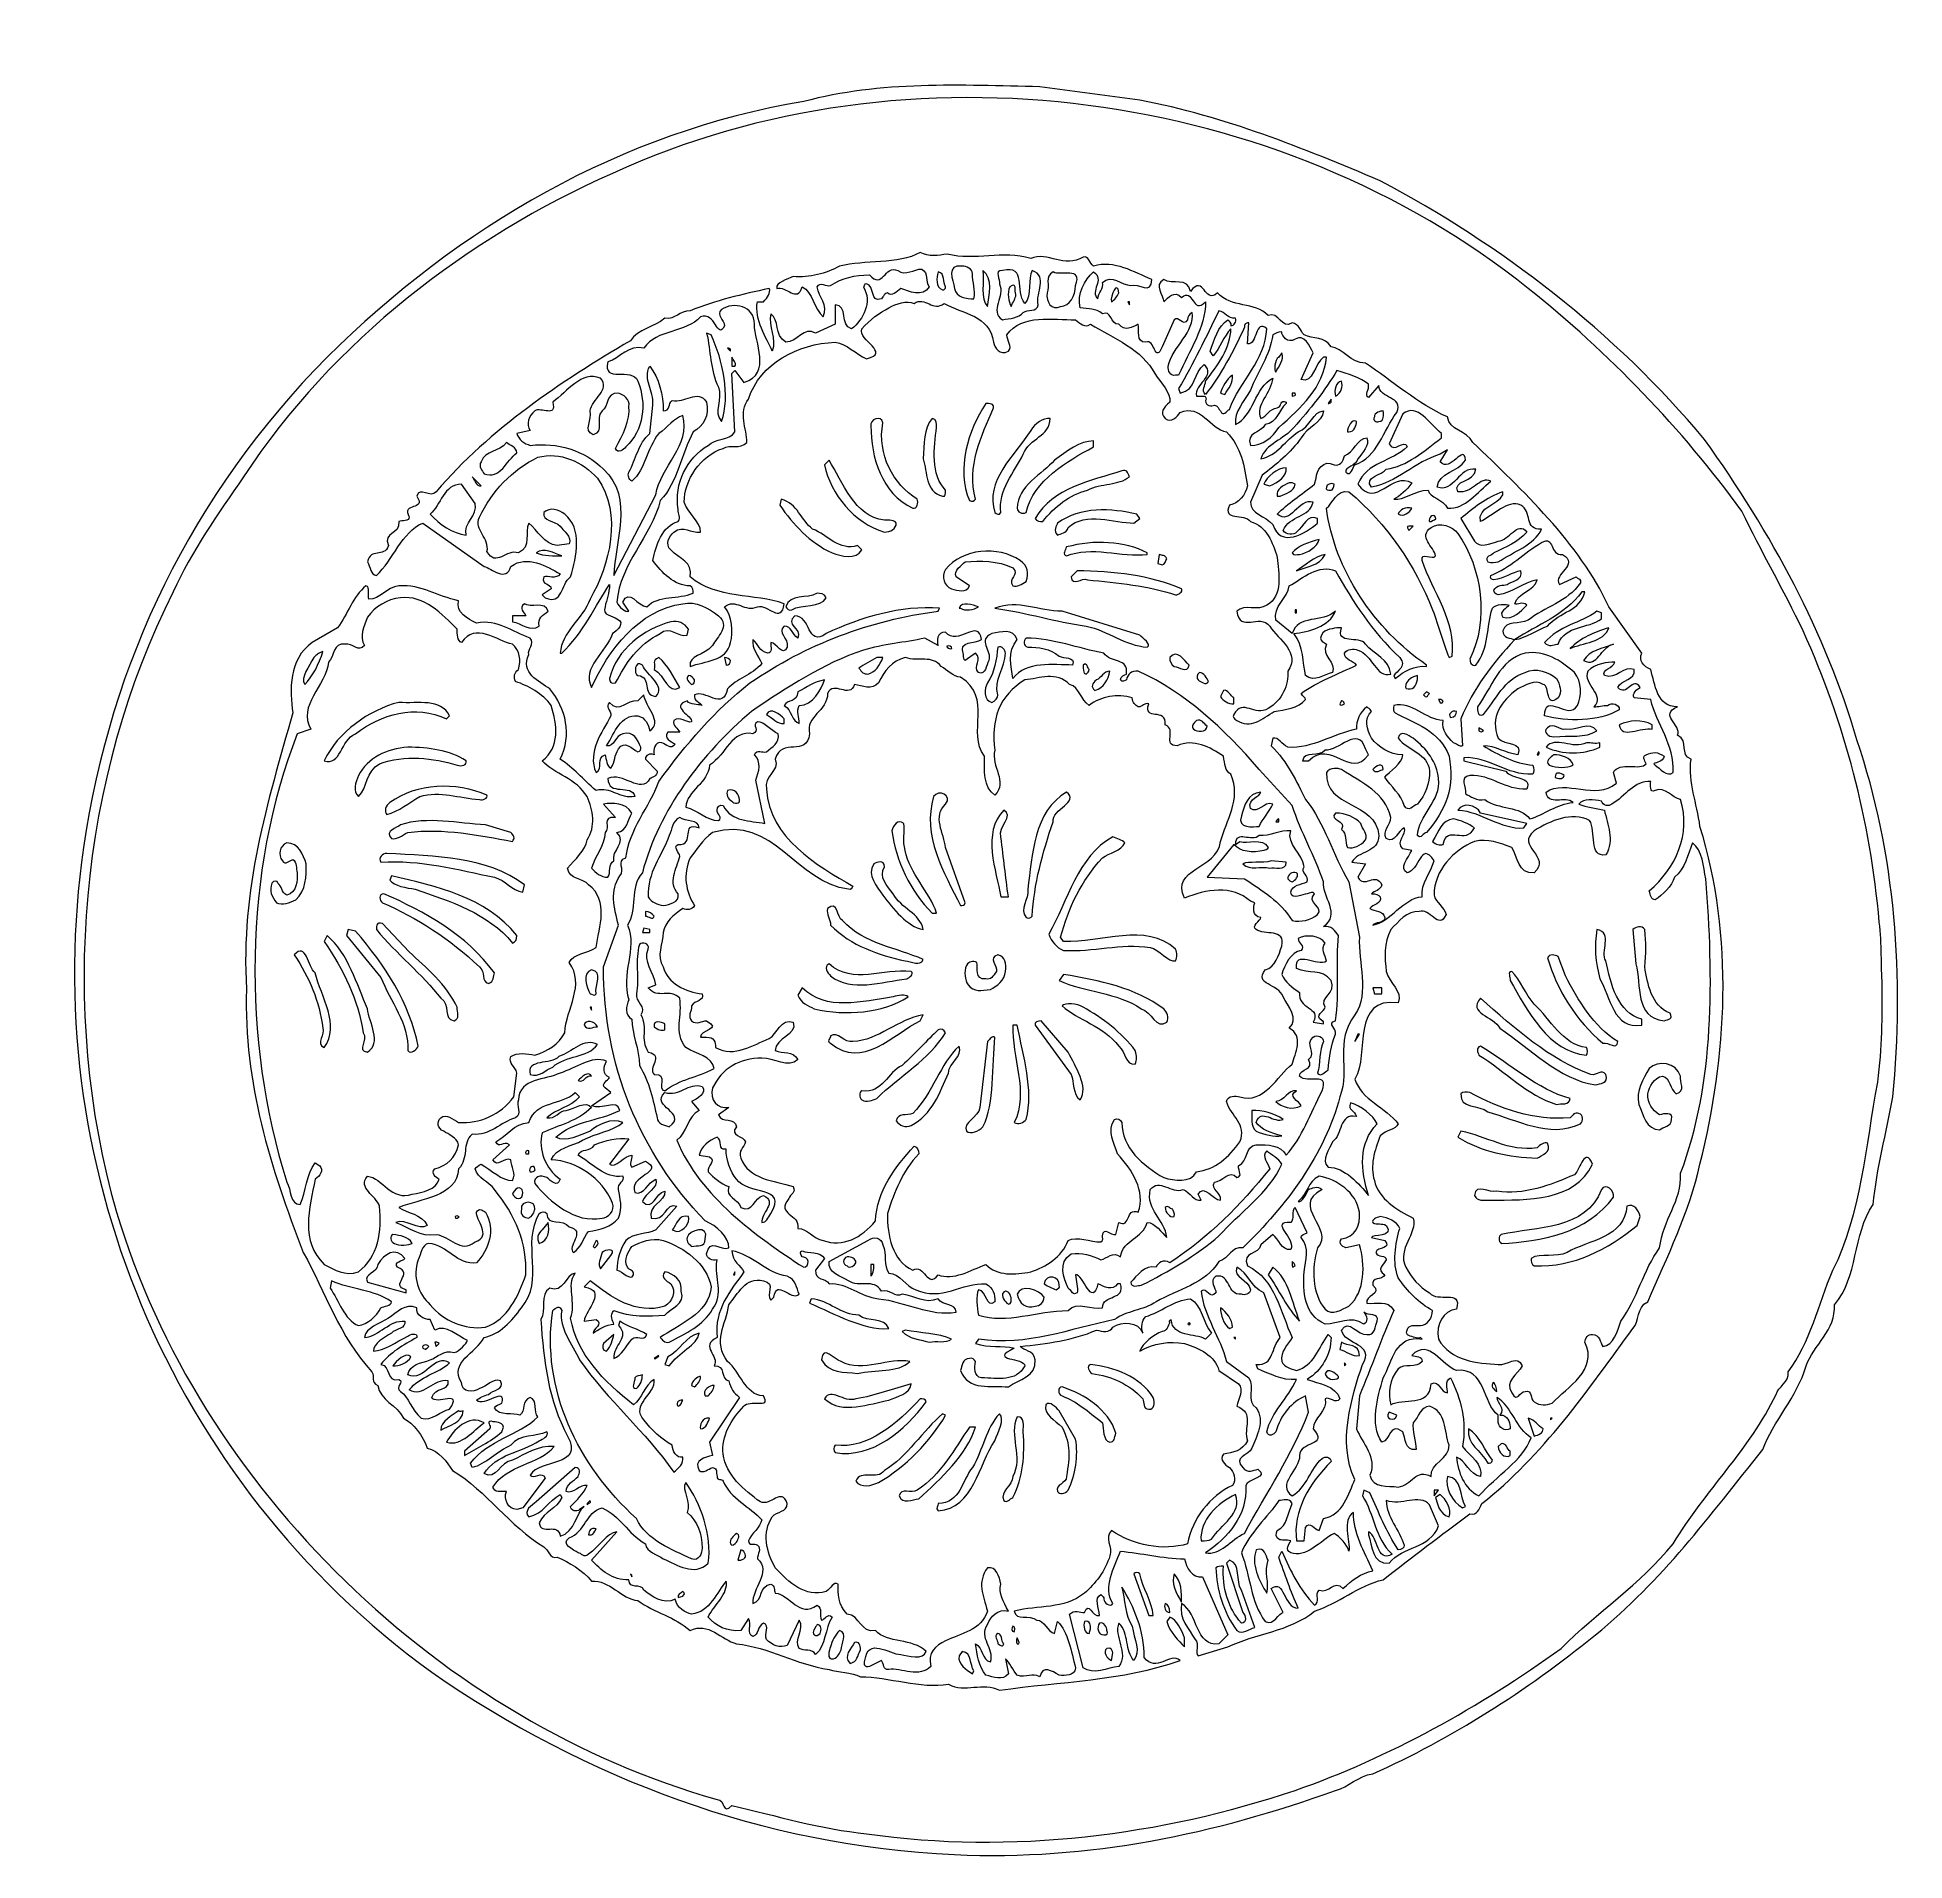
# Model space of a CAD drawing. Header units: centimetres. Extents: x -9.5 to 11.2, y -9.6 to 10.6.
import ezdxf

# ---------------------------------------------------------------- set-up
doc = ezdxf.new("R2010")
doc.units = ezdxf.units.CM
doc.header["$MEASUREMENT"] = 0
doc.layers.add('layer 1', color=7, linetype='Continuous')

msp = doc.modelspace()

# ---------------------------------------------------------------- linework, layer by layer
at = {"layer": 'layer 1', "color": 22, "lineweight": 9}
for points, knots in [([(9.42605, 5.31737), (9.64148, 4.86995), (9.89009, 4.43902), (10.10552, 3.99159), (10.10552, 3.99159), (10.56954, 2.96414), (10.85124, 1.88699), (10.9507, 0.76011), (10.9507, 0.76011), (10.98385, 0.5115), (10.96729, 0.27955), (10.98385, 0.06412), (10.98385, 0.06412), (10.98385, -0.28388), (10.98385, -0.63192), (10.93411, -1.01304), (10.93411, -1.01304), (10.80154, -1.72564), (10.75186, -2.47139), (10.43697, -3.10109), (10.43697, -3.10109), (10.27125, -3.48224), (10.18838, -3.89658), (9.93978, -4.22799), (9.93978, -4.22799), (9.95636, -4.34401), (9.8238, -4.39371), (9.80723, -4.47658), (9.80723, -4.47658), (9.50894, -5.08975), (9.02837, -5.53718), (8.66378, -6.13377), (8.66378, -6.13377), (8.29922, -6.58122), (7.81861, -6.8961), (7.42086, -7.29378), (7.42086, -7.29378), (6.52598, -7.94012), (5.51512, -8.50355), (4.47109, -8.86811), (4.47109, -8.86811), (2.99621, -9.36527), (1.32243, -9.5807), (-0.28497, -9.34872), (-0.28497, -9.34872), (-0.78217, -9.29897), (-1.29589, -9.14984), (-1.77644, -9.03386), (-1.77644, -9.03386), (-1.89248, -9.14984), (-1.84273, -8.96756), (-1.94219, -8.96756), (-1.94219, -8.96756), (-4.97482, -8.12239), (-7.69262, -5.52061), (-8.60409, -2.4548), (-8.60409, -2.4548), (-9.25038, -0.21759), (-9.01836, 2.36756), (-7.97435, 4.4225), (-7.97435, 4.4225), (-7.77548, 4.86995), (-7.47719, 5.28422), (-7.19549, 5.69853), (-7.19549, 5.69853), (-6.20115, 7.20654), (-4.70969, 8.35001), (-3.10224, 9.06258), (-3.10224, 9.06258), (0.179, 10.57063), (4.30536, 9.99064), (7.0563, 7.78658), (7.0563, 7.78658), (7.95117, 7.07398), (8.76319, 6.2288), (9.42605, 5.31737)], [0, 0, 0, 0, 0.05263158, 0.05263158, 0.05263158, 0.05263158, 0.10526316, 0.10526316, 0.10526316, 0.10526316, 0.15789474, 0.15789474, 0.15789474, 0.15789474, 0.21052632, 0.21052632, 0.21052632, 0.21052632, 0.26315789, 0.26315789, 0.26315789, 0.26315789, 0.31578947, 0.31578947, 0.31578947, 0.31578947, 0.36842105, 0.36842105, 0.36842105, 0.36842105, 0.42105263, 0.42105263, 0.42105263, 0.42105263, 0.47368421, 0.47368421, 0.47368421, 0.47368421, 0.52631579, 0.52631579, 0.52631579, 0.52631579, 0.57894737, 0.57894737, 0.57894737, 0.57894737, 0.63157895, 0.63157895, 0.63157895, 0.63157895, 0.68421053, 0.68421053, 0.68421053, 0.68421053, 0.73684211, 0.73684211, 0.73684211, 0.73684211, 0.78947368, 0.78947368, 0.78947368, 0.78947368, 0.84210526, 0.84210526, 0.84210526, 0.84210526, 0.89473684, 0.89473684, 0.89473684, 0.89473684, 0.94736842, 0.94736842, 0.94736842, 0.94736842, 1, 1, 1, 1]), ([(1.63731, 10.02379), (1.63731, 10.02379), (2.74762, 9.87466), (2.74762, 9.87466), (2.74762, 9.87466), (3.69219, 9.69234), (4.55395, 9.34434), (5.41567, 8.97978), (5.41567, 8.97978), (6.758, 8.26715), (8.01745, 7.306), (9.01178, 6.1128), (9.01178, 6.1128), (9.75752, 5.06879), (10.35411, 3.97504), (10.70211, 2.78187), (10.70211, 2.78187), (11.13297, 1.52243), (11.2324, 0.13039), (11.09983, -1.17876), (11.09983, -1.17876), (11.03356, -1.57651), (10.91754, -1.97425), (10.88442, -2.37193), (10.88442, -2.37193), (10.6524, -2.70339), (10.71868, -3.18395), (10.45356, -3.48224), (10.45356, -3.48224), (10.47009, -3.76401), (10.22154, -3.9297), (10.13868, -4.16169), (10.13868, -4.16169), (10.03923, -4.50973), (9.77409, -4.77487), (9.65807, -5.08975), (9.65807, -5.08975), (9.06149, -5.83547), (8.54776, -6.53147), (7.80202, -7.14465), (7.80202, -7.14465), (7.02318, -7.77439), (6.21112, -8.28812), (5.33281, -8.68586), (5.33281, -8.68586), (5.16708, -8.70239), (5.06767, -8.835), (4.91854, -8.86811), (4.91854, -8.86811), (3.5928, -9.34872), (2.18419, -9.64701), (0.69273, -9.5807), (0.69273, -9.5807), (-1.44503, -9.48129), (-3.40054, -8.73554), (-5.10743, -7.55896), (-5.10743, -7.55896), (-8.04062, -5.42116), (-9.48238, -1.8748), (-8.96866, 1.5887), (-8.96866, 1.5887), (-8.67036, 3.64359), (-7.77548, 5.49965), (-6.26745, 7.02427), (-6.26745, 7.02427), (-4.80914, 8.46599), (-3.00279, 9.52662), (-0.98101, 9.85807), (-0.98101, 9.85807), (-0.13584, 10.09009), (0.77559, 10.04034), (1.63731, 10.02379)], [0, 0, 0, 0, 0.05555556, 0.05555556, 0.05555556, 0.05555556, 0.11111111, 0.11111111, 0.11111111, 0.11111111, 0.16666667, 0.16666667, 0.16666667, 0.16666667, 0.22222222, 0.22222222, 0.22222222, 0.22222222, 0.27777778, 0.27777778, 0.27777778, 0.27777778, 0.33333333, 0.33333333, 0.33333333, 0.33333333, 0.38888889, 0.38888889, 0.38888889, 0.38888889, 0.44444444, 0.44444444, 0.44444444, 0.44444444, 0.5, 0.5, 0.5, 0.5, 0.55555556, 0.55555556, 0.55555556, 0.55555556, 0.61111111, 0.61111111, 0.61111111, 0.61111111, 0.66666667, 0.66666667, 0.66666667, 0.66666667, 0.72222222, 0.72222222, 0.72222222, 0.72222222, 0.77777778, 0.77777778, 0.77777778, 0.77777778, 0.83333333, 0.83333333, 0.83333333, 0.83333333, 0.88888889, 0.88888889, 0.88888889, 0.88888889, 0.94444444, 0.94444444, 0.94444444, 0.94444444, 1, 1, 1, 1]), ([(0.60991, 8.1677), (0.92473, 8.08488), (1.22298, 8.21744), (1.53786, 8.11801), (1.53786, 8.11801), (1.72017, 8.20088), (1.91902, 8.00201), (2.11786, 8.13458), (2.11786, 8.13458), (2.18419, 8.15117), (2.18419, 8.06831), (2.2339, 8.03513), (2.2339, 8.03513), (2.4659, 8.10142), (2.68133, 7.96886), (2.88017, 7.88599), (2.88017, 7.88599), (2.88017, 7.70372), (2.73103, 7.85288), (2.64817, 7.81972), (2.64817, 7.81972), (2.54876, 7.81972), (2.43274, 7.95227), (2.33333, 7.85288), (2.33333, 7.85288), (2.34988, 7.78658), (2.28358, 7.73684), (2.28358, 7.67056), (2.28358, 7.67056), (2.18419, 7.75343), (2.36645, 7.88599), (2.2339, 7.96886), (2.2339, 7.96886), (2.13445, 7.88599), (2.05158, 7.72027), (2.08474, 7.57111), (2.08474, 7.57111), (2.18419, 7.55458), (2.25047, 7.57111), (2.33333, 7.50484), (2.33333, 7.50484), (2.43274, 7.55458), (2.41615, 7.38886), (2.5156, 7.38886), (2.5156, 7.38886), (2.58188, 7.306), (2.66474, 7.35568), (2.73103, 7.38886), (2.73103, 7.38886), (2.74762, 7.32256), (2.69792, 7.19), (2.8139, 7.19), (2.8139, 7.19), (2.91335, 7.2397), (2.91335, 6.94141), (2.99621, 7.14025), (2.99621, 7.14025), (2.99621, 7.14025), (3.12878, 7.43854), (3.12878, 7.43854), (3.12878, 7.43854), (3.17846, 7.48829), (3.22817, 7.35568), (3.27791, 7.43854), (3.27791, 7.43854), (3.27791, 7.47172), (3.2945, 7.50484), (3.32762, 7.52141), (3.32762, 7.52141), (3.36078, 7.306), (3.11219, 7.14025), (3.06248, 6.92482), (3.06248, 6.92482), (3.06248, 6.87514), (3.07907, 6.80884), (3.14535, 6.82539), (3.14535, 6.82539), (3.14535, 6.82539), (3.17846, 6.82539), (3.17846, 6.82539), (3.17846, 6.82539), (3.2945, 7.09057), (3.47676, 7.35568), (3.47676, 7.63745), (3.47676, 7.63745), (3.32762, 7.48829), (3.34421, 7.80313), (3.21164, 7.68715), (3.21164, 7.68715), (3.12878, 7.77002), (3.06248, 7.68715), (3.01274, 7.63745), (3.01274, 7.63745), (3.01274, 7.72027), (2.89676, 7.81972), (3.01274, 7.88599), (3.01274, 7.88599), (3.11219, 7.81972), (3.27791, 7.91915), (3.31103, 7.75343), (3.31103, 7.75343), (3.46019, 7.95227), (3.46019, 7.60429), (3.60932, 7.73684), (3.60932, 7.73684), (3.75848, 7.57111), (4.02366, 7.63745), (4.17279, 7.48829), (4.17279, 7.48829), (4.28877, 7.538), (4.32195, 7.32256), (4.43793, 7.40543), (4.43793, 7.40543), (4.52079, 7.38886), (4.52079, 7.32256), (4.57054, 7.27282), (4.57054, 7.27282), (4.66995, 7.22311), (4.8025, 7.25629), (4.86879, 7.14025), (4.86879, 7.14025), (5.0014, 7.12368), (5.08426, 6.958), (5.24995, 6.958), (5.24995, 6.958), (5.54824, 6.75909), (5.83001, 6.51055), (6.16142, 6.36141), (6.16142, 6.36141), (6.17798, 6.21225), (6.37685, 6.21225), (6.44312, 6.07964), (6.44312, 6.07964), (6.99, 5.54939), (7.61977, 4.96933), (7.95117, 4.25677), (7.95117, 4.25677), (7.95117, 4.25677), (8.31574, 3.74305), (8.31574, 3.74305), (8.31574, 3.74305), (8.28263, 3.66018), (8.33233, 3.59389), (8.41519, 3.56073), (8.41519, 3.56073), (8.4649, 3.39501), (8.48149, 3.14646), (8.71349, 3.14646), (8.71349, 3.14646), (8.49806, 3.0636), (8.76319, 2.94756), (8.71349, 2.83158), (8.71349, 2.83158), (8.84605, 2.7653), (8.73008, 2.61615), (8.86264, 2.56644), (8.86264, 2.56644), (8.82947, 2.30126), (8.92892, 2.08583), (8.96208, 1.82072), (8.96208, 1.82072), (9.34319, 0.59437), (9.26037, -0.73131), (8.96208, -1.92451), (8.96208, -1.92451), (8.84605, -2.4548), (8.59747, -2.95193), (8.38204, -3.44913), (8.38204, -3.44913), (8.24947, -3.5154), (8.29922, -3.66456), (8.21635, -3.74742), (8.21635, -3.74742), (7.73574, -4.4103), (7.20543, -5.17261), (6.54257, -5.68634), (6.54257, -5.68634), (6.50946, -5.75261), (6.49287, -5.81891), (6.41, -5.80232), (6.41, -5.80232), (6.09512, -6.03434), (5.76371, -6.28293), (5.44885, -6.53147), (5.44885, -6.53147), (5.16708, -6.59781), (4.95165, -6.79665), (4.68652, -6.87951), (4.68652, -6.87951), (4.40481, -7.11151), (4.02366, -7.12806), (3.72536, -7.27719), (3.72536, -7.27719), (3.72536, -7.27719), (3.39389, -7.37665), (3.39389, -7.37665), (3.39389, -7.37665), (3.36078, -7.34353), (3.41048, -7.24408), (3.36078, -7.19439), (3.36078, -7.19439), (3.2945, -7.07835), (3.17846, -6.96237), (3.21164, -6.79665), (3.21164, -6.79665), (3.39389, -6.8961), (3.36078, -7.27719), (3.62591, -7.24408), (3.62591, -7.24408), (3.62591, -7.24408), (3.72536, -7.14465), (3.72536, -7.14465), (3.72536, -7.14465), (3.72536, -7.14465), (3.44364, -6.49836), (3.44364, -6.49836), (3.44364, -6.49836), (3.32762, -6.51492), (3.26135, -6.3989), (3.24476, -6.29949), (3.24476, -6.29949), (2.99621, -6.29949), (2.76419, -6.23318), (2.53219, -6.21663), (2.53219, -6.21663), (2.4659, -6.3989), (2.33333, -6.61433), (2.44933, -6.79665), (2.44933, -6.79665), (2.41615, -6.84635), (2.34988, -6.78006), (2.34988, -6.74694), (2.34988, -6.74694), (2.34988, -6.73035), (2.33333, -6.71379), (2.31676, -6.6972), (2.31676, -6.6972), (2.2339, -6.73035), (2.30017, -6.84635), (2.30017, -6.92922), (2.30017, -6.92922), (2.21731, -6.94579), (2.18419, -6.76347), (2.13445, -6.8961), (2.13445, -6.8961), (2.08474, -6.8961), (2.01847, -6.86292), (1.96872, -6.91263), (1.96872, -6.91263), (1.96872, -6.91263), (2.11786, -7.50921), (2.11786, -7.50921), (2.11786, -7.50921), (2.2339, -7.59208), (2.38303, -7.50921), (2.5156, -7.49269), (2.5156, -7.49269), (2.63162, -7.34353), (2.44933, -7.16122), (2.5156, -7.01208), (2.5156, -7.01208), (2.63162, -7.12806), (2.58188, -7.32694), (2.68133, -7.42635), (2.68133, -7.42635), (2.76419, -7.32694), (2.68133, -7.19439), (2.66474, -7.04524), (2.66474, -7.04524), (2.58188, -6.92922), (2.58188, -6.74694), (2.54876, -6.61433), (2.54876, -6.61433), (2.68133, -6.82976), (2.79731, -7.09494), (2.79731, -7.39324), (2.79731, -7.39324), (2.92987, -7.57549), (3.07907, -7.32694), (3.19505, -7.42635), (3.19505, -7.42635), (2.54876, -7.65837), (1.86931, -7.65837), (1.18986, -7.7578), (1.18986, -7.7578), (1.00759, -7.65837), (0.80875, -7.79098), (0.62643, -7.69153), (0.62643, -7.69153), (0.31161, -7.74123), (-0.03643, -7.60867), (-0.35131, -7.60867), (-0.35131, -7.60867), (-0.4507, -7.55896), (-0.59986, -7.55896), (-0.69931, -7.5258), (-0.69931, -7.5258), (-1.06388, -7.4761), (-1.36217, -7.27719), (-1.72676, -7.24408), (-1.72676, -7.24408), (-1.89248, -7.19439), (-2.04162, -6.99549), (-2.24048, -7.09494), (-2.24048, -7.09494), (-2.40621, -6.94579), (-2.6382, -6.8961), (-2.82048, -6.76347), (-2.82048, -6.76347), (-3.00279, -6.74694), (-3.13536, -6.53147), (-3.3342, -6.54806), (-3.3342, -6.54806), (-3.43365, -6.43206), (-3.58279, -6.33263), (-3.71536, -6.28293), (-3.71536, -6.28293), (-3.79822, -6.29949), (-3.81481, -6.20006), (-3.86451, -6.16688), (-3.86451, -6.16688), (-4.24567, -5.93489), (-4.49426, -5.55377), (-4.87541, -5.32175), (-4.87541, -5.32175), (-4.94171, -5.22232), (-5.02457, -5.10632), (-5.15714, -5.07316), (-5.15714, -5.07316), (-5.20682, -4.9406), (-5.30627, -4.79146), (-5.4223, -4.74171), (-5.4223, -4.74171), (-5.48859, -4.59256), (-5.68743, -4.54285), (-5.70402, -4.37712), (-5.70402, -4.37712), (-5.78688, -4.34401), (-5.73714, -4.27774), (-5.77029, -4.22799), (-5.77029, -4.22799), (-6.13488, -3.83028), (-6.28402, -3.34968), (-6.53261, -2.90225), (-6.53261, -2.90225), (-6.89719, -1.95766), (-7.19549, -1.0296), (-7.16233, 0.01441), (-7.16233, 0.01441), (-7.2286, 1.12468), (-6.93031, 2.08583), (-6.6486, 3.08017), (-6.6486, 3.08017), (-6.68176, 3.32871), (-6.69829, 3.67675), (-6.43317, 3.85902), (-6.43317, 3.85902), (-6.43317, 3.85902), (-6.15145, 4.02475), (-6.15145, 4.02475), (-6.15145, 4.02475), (-6.03543, 4.17391), (-5.98572, 4.37275), (-5.83659, 4.48877), (-5.83659, 4.48877), (-5.78688, 4.4722), (-5.82, 4.38934), (-5.80341, 4.33963), (-5.80341, 4.33963), (-5.68743, 4.33963), (-5.60457, 4.4722), (-5.472, 4.48877), (-5.472, 4.48877), (-5.22341, 4.50536), (-5.04114, 4.37275), (-4.80914, 4.32304), (-4.80914, 4.32304), (-4.84226, 4.19048), (-4.70969, 4.1242), (-4.61024, 4.07445), (-4.61024, 4.07445), (-4.37824, 4.1242), (-4.21255, 3.97504), (-4.01365, 3.90877), (-4.01365, 3.90877), (-3.96394, 3.84244), (-4.04681, 3.79275), (-4.03024, 3.72646), (-4.03024, 3.72646), (-4.12969, 3.52762), (-3.91426, 3.42816), (-3.79822, 3.3453), (-3.79822, 3.3453), (-3.61597, 3.12987), (-3.54967, 2.83158), (-3.68224, 2.56644), (-3.68224, 2.56644), (-3.5331, 2.46701), (-3.43365, 2.35101), (-3.2845, 2.2184), (-3.2845, 2.2184), (-3.11877, 2.26815), (-3.01938, 2.11901), (-2.85363, 2.15213), (-2.85363, 2.15213), (-2.88675, 2.30126), (-3.15193, 2.15213), (-3.15193, 2.35101), (-3.15193, 2.35101), (-2.9862, 2.43383), (-2.78736, 2.16872), (-2.68791, 2.35101), (-2.68791, 2.35101), (-2.65479, 2.36756), (-2.60505, 2.38415), (-2.60505, 2.43383), (-2.60505, 2.43383), (-2.60505, 2.43383), (-2.73761, 2.56644), (-2.73761, 2.56644), (-2.73761, 2.56644), (-2.73761, 2.61615), (-2.68791, 2.63274), (-2.6382, 2.61615), (-2.6382, 2.61615), (-2.65479, 2.66585), (-2.6382, 2.7653), (-2.55534, 2.74871), (-2.55534, 2.74871), (-2.50566, 2.73212), (-2.45591, 2.66585), (-2.40621, 2.73212), (-2.40621, 2.73212), (-2.45591, 2.7653), (-2.53877, 2.79846), (-2.48907, 2.86473), (-2.48907, 2.86473), (-2.48907, 2.86473), (-2.3565, 2.86473), (-2.3565, 2.86473), (-2.3565, 2.86473), (-2.37303, 2.91444), (-2.43936, 2.93103), (-2.42277, 2.9973), (-2.42277, 2.9973), (-2.3565, 3.04701), (-2.27364, 2.96414), (-2.22389, 2.98073), (-2.22389, 2.98073), (-2.20736, 3.04701), (-2.47248, 3.14646), (-2.27364, 3.21273), (-2.27364, 3.21273), (-2.24048, 3.16303), (-2.15762, 3.17958), (-2.10791, 3.16303), (-2.10791, 3.16303), (-2.12448, 3.19616), (-2.20736, 3.21273), (-2.19077, 3.27903), (-2.19077, 3.27903), (-2.07473, 3.3453), (-1.87589, 3.09671), (-1.82619, 3.3453), (-1.82619, 3.3453), (-1.72676, 3.46132), (-1.56101, 3.49446), (-1.44503, 3.627), (-1.44503, 3.627), (-1.47815, 3.70987), (-1.56101, 3.79275), (-1.54448, 3.89218), (-1.54448, 3.89218), (-1.47815, 3.84244), (-1.47815, 3.75961), (-1.37876, 3.74305), (-1.37876, 3.74305), (-1.32901, 3.74305), (-1.3456, 3.80932), (-1.3456, 3.85902), (-1.3456, 3.85902), (-1.27931, 3.85902), (-1.21303, 3.6933), (-1.16333, 3.80932), (-1.16333, 3.80932), (-1.14674, 3.90877), (-1.27931, 3.97504), (-1.19644, 4.04134), (-1.19644, 4.04134), (-1.11358, 4.04134), (-1.11358, 3.95848), (-1.04729, 3.90877), (-1.04729, 3.90877), (-0.9976, 4.02475), (-1.19644, 4.05793), (-1.08046, 4.15732), (-1.08046, 4.15732), (-0.89815, 4.15732), (-0.9479, 3.80932), (-0.73242, 3.95848), (-0.73242, 3.95848), (-0.35131, 4.14073), (0.09618, 4.27334), (0.52704, 4.24018), (0.52704, 4.24018), (0.52704, 4.24018), (0.51045, 4.20706), (0.51045, 4.20706), (0.51045, 4.20706), (-0.25186, 4.10761), (-0.9479, 3.84244), (-1.5776, 3.41157), (-1.5776, 3.41157), (-1.95875, 3.11328), (-2.29023, 2.73212), (-2.58846, 2.31785), (-2.58846, 2.31785), (-2.68791, 2.03615), (-2.91993, 1.78754), (-2.95309, 1.47268), (-2.95309, 1.47268), (-3.06907, 1.43956), (-2.95309, 1.34011), (-3.01938, 1.27382), (-3.01938, 1.27382), (-3.13536, 1.10809), (-3.08565, 0.92584), (-3.03595, 0.72693), (-3.03595, 0.72693), (-3.03595, 0.72693), (-3.20163, 0.26296), (-3.20163, 0.26296), (-3.20163, 0.26296), (-3.20163, -0.83076), (-2.80395, -1.79194), (-2.07473, -2.55425), (-2.07473, -2.55425), (-1.94219, -2.60395), (-1.80962, -2.73652), (-1.80962, -2.85254), (-1.80962, -2.85254), (-1.90907, -2.88566), (-2.02505, -2.73652), (-2.05821, -2.91882), (-2.05821, -2.91882), (-2.05821, -2.96852), (-1.99187, -3.00168), (-1.94219, -2.98511), (-1.94219, -2.98511), (-1.97534, -3.20054), (-1.85932, -3.34968), (-1.99187, -3.53199), (-1.99187, -3.53199), (-2.09132, -3.71426), (-2.29023, -3.79713), (-2.47248, -3.89658), (-2.47248, -3.89658), (-2.52218, -3.91315), (-2.55534, -3.8634), (-2.57193, -3.84683), (-2.57193, -3.84683), (-2.38962, -3.71426), (-2.02505, -3.5817), (-2.00846, -3.2834), (-2.00846, -3.2834), (-2.05821, -3.01827), (-2.30675, -2.85254), (-2.53877, -2.76968), (-2.53877, -2.76968), (-2.67134, -2.73652), (-2.78736, -2.78627), (-2.88675, -2.83595), (-2.88675, -2.83595), (-2.91993, -2.90225), (-2.9862, -2.96852), (-2.9365, -3.06797), (-2.9365, -3.06797), (-2.91993, -3.10109), (-2.85363, -3.10109), (-2.87022, -3.15084), (-2.87022, -3.15084), (-2.90334, -3.2337), (-2.9862, -3.10109), (-3.0525, -3.10109), (-3.0525, -3.10109), (-3.0525, -2.98511), (-3.01938, -2.86913), (-2.95309, -2.76968), (-2.95309, -2.76968), (-2.87022, -2.68682), (-2.72109, -2.70339), (-2.62164, -2.65364), (-2.62164, -2.65364), (-2.62164, -2.65364), (-2.38962, -2.38852), (-2.38962, -2.38852), (-2.38962, -2.38852), (-2.50566, -2.33882), (-2.52218, -2.57084), (-2.67134, -2.52109), (-2.67134, -2.52109), (-2.72109, -2.38852), (-2.50566, -2.33882), (-2.52218, -2.2228), (-2.52218, -2.2228), (-2.62164, -2.23937), (-2.65479, -2.4548), (-2.77077, -2.33882), (-2.77077, -2.33882), (-2.73761, -2.23937), (-2.58846, -2.18966), (-2.62164, -2.09023), (-2.62164, -2.09023), (-2.7045, -2.12339), (-2.7542, -2.27255), (-2.85363, -2.23937), (-2.85363, -2.23937), (-2.9365, -2.05705), (-2.50566, -2.00737), (-2.73761, -1.89137), (-2.73761, -1.89137), (-2.73761, -1.89137), (-2.88675, -1.95766), (-2.88675, -1.95766), (-2.88675, -1.95766), (-2.91993, -1.92451), (-2.88675, -1.8748), (-2.88675, -1.82509), (-2.88675, -1.82509), (-2.96963, -1.82509), (-3.06907, -1.97425), (-3.13536, -1.92451), (-3.13536, -1.92451), (-3.13536, -1.92451), (-2.91993, -1.64278), (-2.91993, -1.64278), (-2.91993, -1.64278), (-3.03595, -1.62619), (-3.18504, -1.65937), (-3.30108, -1.70907), (-3.30108, -1.70907), (-3.35079, -1.79194), (-3.45022, -1.74223), (-3.48336, -1.82509), (-3.48336, -1.82509), (-3.3342, -1.90792), (-3.18504, -2.09023), (-2.9862, -2.05705), (-2.9862, -2.05705), (-2.95309, -2.1068), (-3.0525, -2.13991), (-3.03595, -2.20621), (-3.03595, -2.20621), (-3.01938, -2.30566), (-2.9862, -2.40509), (-3.03595, -2.52109), (-3.03595, -2.52109), (-3.11877, -2.62052), (-3.23479, -2.65364), (-3.36736, -2.67023), (-3.36736, -2.67023), (-3.43365, -2.75309), (-3.45022, -2.85254), (-3.5331, -2.90225), (-3.5331, -2.90225), (-3.61597, -2.85254), (-3.38395, -2.65364), (-3.58279, -2.62052), (-3.58279, -2.62052), (-3.64908, -2.52109), (-3.8314, -2.62052), (-3.8314, -2.47139), (-3.8314, -2.47139), (-3.84797, -2.43821), (-3.89767, -2.4548), (-3.91426, -2.47139), (-3.91426, -2.47139), (-4.1131, -2.8028), (-3.84797, -3.21711), (-4.1131, -3.5154), (-4.1131, -3.5154), (-4.21255, -3.66456), (-4.36169, -3.8137), (-4.52737, -3.84683), (-4.52737, -3.84683), (-4.61024, -4.01256), (-4.92512, -4.12858), (-4.77596, -4.34401), (-4.77596, -4.34401), (-4.77596, -4.45999), (-4.64341, -4.45999), (-4.57712, -4.4103), (-4.57712, -4.4103), (-4.49426, -4.39371), (-4.42798, -4.29426), (-4.34512, -4.32742), (-4.34512, -4.32742), (-4.29542, -4.42687), (-4.42798, -4.42687), (-4.47767, -4.47658), (-4.47767, -4.47658), (-4.52737, -4.49317), (-4.57712, -4.50973), (-4.61024, -4.54285), (-4.61024, -4.54285), (-4.52737, -4.62571), (-4.27883, -4.37712), (-4.32853, -4.57603), (-4.32853, -4.57603), (-4.36169, -4.59256), (-4.39481, -4.59256), (-4.4114, -4.62571), (-4.4114, -4.62571), (-4.36169, -4.72516), (-4.19596, -4.67542), (-4.12969, -4.7086), (-4.12969, -4.7086), (-4.0634, -4.65889), (-4.1131, -4.54285), (-4.01365, -4.50973), (-4.01365, -4.50973), (-3.93079, -4.54285), (-3.98053, -4.67542), (-3.93079, -4.72516), (-3.93079, -4.72516), (-4.14626, -4.9406), (-4.47767, -4.97371), (-4.67653, -5.23889), (-4.67653, -5.23889), (-4.67653, -5.23889), (-4.65998, -5.28859), (-4.65998, -5.28859), (-4.65998, -5.28859), (-4.51085, -5.25548), (-4.37824, -5.10632), (-4.22908, -5.04001), (-4.22908, -5.04001), (-4.12969, -4.90744), (-3.94738, -4.95714), (-3.8314, -4.89085), (-3.8314, -4.89085), (-3.79822, -4.9406), (-3.88108, -4.97371), (-3.91426, -4.9903), (-3.91426, -4.9903), (-4.1131, -5.12287), (-4.39481, -5.13944), (-4.52737, -5.35487), (-4.52737, -5.35487), (-4.39481, -5.43773), (-4.34512, -5.22232), (-4.21255, -5.20573), (-4.21255, -5.20573), (-4.0634, -5.13944), (-3.93079, -5.04001), (-3.74851, -5.05657), (-3.74851, -5.05657), (-3.91426, -5.25548), (-4.27883, -5.25548), (-4.42798, -5.50402), (-4.42798, -5.50402), (-4.4114, -5.5703), (-4.34512, -5.55377), (-4.27883, -5.55377), (-4.27883, -5.55377), (-4.31194, -5.63659), (-4.26224, -5.75261), (-4.16281, -5.75261), (-4.16281, -5.75261), (-4.16281, -5.75261), (-4.09651, -5.73604), (-4.09651, -5.73604), (-4.09651, -5.73604), (-4.09651, -5.73604), (-3.84797, -5.40461), (-3.84797, -5.40461), (-3.84797, -5.40461), (-3.88108, -5.32175), (-3.98053, -5.42116), (-4.01365, -5.37146), (-4.01365, -5.37146), (-3.91426, -5.18914), (-3.41706, -5.28859), (-3.59938, -4.9406), (-3.59938, -4.9406), (-3.81481, -4.54285), (-3.86451, -4.11199), (-3.89767, -3.64797), (-3.89767, -3.64797), (-3.8314, -3.54854), (-3.91426, -3.36627), (-3.79822, -3.29997), (-3.79822, -3.29997), (-3.64908, -3.36627), (-3.61597, -3.13425), (-3.51652, -3.13425), (-3.51652, -3.13425), (-3.61597, -3.26681), (-3.49993, -3.46572), (-3.56622, -3.6314), (-3.56622, -3.6314), (-3.49993, -4.02913), (-3.20163, -4.32742), (-2.87022, -4.59256), (-2.87022, -4.59256), (-2.77077, -4.52628), (-2.7542, -4.37712), (-2.6382, -4.31085), (-2.6382, -4.31085), (-2.62164, -4.47658), (-2.90334, -4.59256), (-2.7542, -4.75828), (-2.7542, -4.75828), (-2.67134, -4.87432), (-2.55534, -4.97371), (-2.43936, -5.04001), (-2.43936, -5.04001), (-2.43936, -5.10632), (-2.38962, -5.18914), (-2.32334, -5.17261), (-2.32334, -5.17261), (-2.30675, -5.23889), (-2.37303, -5.30518), (-2.42277, -5.3383), (-2.42277, -5.3383), (-2.73761, -4.89085), (-3.15193, -4.54285), (-3.46681, -4.09542), (-3.46681, -4.09542), (-3.54967, -3.91315), (-3.69883, -3.74742), (-3.66565, -3.54854), (-3.66565, -3.54854), (-3.68224, -3.48224), (-3.73195, -3.5154), (-3.7651, -3.54854), (-3.7651, -3.54854), (-3.89767, -4.4103), (-3.48336, -5.272), (-2.83707, -5.85206), (-2.83707, -5.85206), (-2.72109, -6.10061), (-2.43936, -6.20006), (-2.22389, -6.29949), (-2.22389, -6.29949), (-2.14103, -6.33263), (-2.10791, -6.23318), (-2.10791, -6.18347), (-2.10791, -6.18347), (-2.10791, -6.01775), (-2.15762, -5.88518), (-2.27364, -5.78573), (-2.27364, -5.78573), (-2.22389, -5.66975), (-2.33991, -5.53718), (-2.29023, -5.45432), (-2.29023, -5.45432), (-2.12448, -5.68634), (-1.99187, -6.03434), (-2.04162, -6.3492), (-2.04162, -6.3492), (-2.19077, -6.49836), (-2.38962, -6.36579), (-2.53877, -6.29949), (-2.53877, -6.29949), (-2.60505, -6.24975), (-2.72109, -6.23318), (-2.73761, -6.13377), (-2.73761, -6.13377), (-2.9365, -6.01775), (-3.01938, -5.81891), (-3.21822, -5.73604), (-3.21822, -5.73604), (-3.40054, -5.78573), (-3.40054, -6.0012), (-3.58279, -6.06749), (-3.58279, -6.06749), (-3.68224, -6.13377), (-3.5331, -6.20006), (-3.48336, -6.23318), (-3.48336, -6.23318), (-3.45022, -6.23318), (-3.41706, -6.29949), (-3.36736, -6.24975), (-3.36736, -6.24975), (-3.25138, -6.16688), (-3.16852, -6.01775), (-3.0525, -6.0012), (-3.0525, -6.0012), (-3.0525, -6.0012), (-3.3342, -6.31604), (-3.3342, -6.31604), (-3.3342, -6.31604), (-3.23479, -6.41549), (-3.10224, -6.54806), (-2.91993, -6.53147), (-2.91993, -6.53147), (-2.91993, -6.64749), (-2.78736, -6.56463), (-2.7542, -6.64749), (-2.7542, -6.64749), (-2.67134, -6.71379), (-2.53877, -6.81322), (-2.40621, -6.74694), (-2.40621, -6.74694), (-2.38962, -6.84635), (-2.29023, -6.8961), (-2.22389, -6.91263), (-2.22389, -6.91263), (-2.02505, -6.8961), (-1.94219, -6.66408), (-1.84273, -6.54806), (-1.84273, -6.54806), (-1.80962, -6.68061), (-1.97534, -6.81322), (-2.04162, -6.94579), (-2.04162, -6.94579), (-1.95875, -7.04524), (-1.82619, -7.11151), (-1.67705, -7.09494), (-1.67705, -7.09494), (-1.67705, -7.09494), (-1.59419, -6.96237), (-1.59419, -6.96237), (-1.59419, -6.96237), (-1.54448, -7.02865), (-1.6273, -7.12806), (-1.54448, -7.16122), (-1.54448, -7.16122), (-1.47815, -7.14465), (-1.49474, -7.04524), (-1.42846, -7.01208), (-1.42846, -7.01208), (-1.3456, -7.04524), (-1.42846, -7.12806), (-1.39528, -7.19439), (-1.39528, -7.19439), (-1.32901, -7.26067), (-1.24615, -7.29378), (-1.16333, -7.26067), (-1.16333, -7.26067), (-1.16333, -7.26067), (-1.03072, -6.9789), (-1.03072, -6.9789), (-1.03072, -6.9789), (-0.96442, -7.09494), (-1.09699, -7.19439), (-1.03072, -7.29378), (-1.03072, -7.29378), (-0.98101, -7.32694), (-0.88156, -7.29378), (-0.84844, -7.36008), (-0.84844, -7.36008), (-0.73242, -7.26067), (-0.74899, -7.07835), (-0.66613, -6.94579), (-0.66613, -6.94579), (-0.71588, -6.8961), (-0.74899, -6.9789), (-0.78217, -6.9789), (-0.78217, -6.9789), (-0.81529, -6.92922), (-0.76558, -6.84635), (-0.83188, -6.81322), (-0.83188, -6.81322), (-1.03072, -6.96237), (-1.13017, -6.6972), (-1.29589, -6.68061), (-1.29589, -6.68061), (-1.31246, -6.64749), (-1.29589, -6.59781), (-1.3456, -6.58122), (-1.3456, -6.58122), (-1.47815, -6.59781), (-1.42846, -6.76347), (-1.54448, -6.79665), (-1.54448, -6.79665), (-1.56101, -6.63092), (-1.32901, -6.44865), (-1.49474, -6.29949), (-1.49474, -6.29949), (-1.49474, -6.24975), (-1.44503, -6.18347), (-1.49474, -6.15036), (-1.49474, -6.15036), (-1.52789, -6.1172), (-1.59419, -6.16688), (-1.59419, -6.10061), (-1.59419, -6.10061), (-1.56101, -6.01775), (-1.46162, -5.95145), (-1.44503, -5.86859), (-1.44503, -5.86859), (-1.5776, -5.71945), (-1.79303, -5.63659), (-1.87589, -5.43773), (-1.87589, -5.43773), (-1.89248, -5.40461), (-1.94219, -5.43773), (-1.94219, -5.38805), (-1.94219, -5.38805), (-1.95875, -5.3383), (-1.9256, -5.30518), (-1.99187, -5.28859), (-1.99187, -5.28859), (-2.04162, -5.30518), (-2.09132, -5.35487), (-2.14103, -5.32175), (-2.14103, -5.32175), (-2.20736, -5.20573), (-2.07473, -5.17261), (-1.99187, -5.15603), (-1.99187, -5.15603), (-1.99187, -5.15603), (-2.02505, -5.00689), (-2.02505, -5.00689), (-2.02505, -5.00689), (-2.02505, -5.00689), (-1.69364, -4.50973), (-1.69364, -4.50973), (-1.69364, -4.50973), (-1.75991, -4.45999), (-1.79303, -4.4103), (-1.80962, -4.32742), (-1.80962, -4.32742), (-1.90907, -4.31085), (-1.84273, -4.14513), (-1.97534, -4.16169), (-1.97534, -4.16169), (-1.90907, -4.04572), (-2.14103, -3.94626), (-1.94219, -3.84683), (-1.94219, -3.84683), (-1.97534, -3.53199), (-1.79303, -3.33311), (-1.64389, -3.11768), (-1.64389, -3.11768), (-1.67705, -3.05138), (-1.77644, -3.00168), (-1.77644, -2.88566), (-1.77644, -2.88566), (-1.56101, -2.91882), (-1.39528, -3.13425), (-1.16333, -3.16742), (-1.16333, -3.16742), (-1.06388, -3.20054), (-1.06388, -3.29997), (-1.03072, -3.36627), (-1.03072, -3.36627), (-1.13017, -3.44913), (-1.27931, -3.18395), (-1.31246, -3.39938), (-1.31246, -3.39938), (-1.31246, -3.39938), (-1.3456, -3.43254), (-1.3456, -3.43254), (-1.3456, -3.43254), (-1.41187, -3.36627), (-1.27931, -3.25022), (-1.42846, -3.21711), (-1.42846, -3.21711), (-1.6273, -3.16742), (-1.71017, -3.36627), (-1.80962, -3.48224), (-1.80962, -3.48224), (-1.84273, -3.69768), (-1.99187, -3.89658), (-1.82619, -4.11199), (-1.82619, -4.11199), (-1.67705, -4.22799), (-1.64389, -4.47658), (-1.42846, -4.49317), (-1.42846, -4.49317), (-1.32901, -4.6423), (-1.59419, -4.52628), (-1.64389, -4.60914), (-1.64389, -4.60914), (-1.79303, -4.75828), (-1.89248, -4.9406), (-1.87589, -5.13944), (-1.87589, -5.13944), (-1.84273, -5.37146), (-1.64389, -5.53718), (-1.46162, -5.66975), (-1.46162, -5.66975), (-1.3456, -5.71945), (-1.2296, -5.50402), (-1.16333, -5.68634), (-1.16333, -5.68634), (-1.16333, -5.78573), (-1.27931, -5.7692), (-1.32901, -5.83547), (-1.32901, -5.83547), (-1.44503, -6.0012), (-1.39528, -6.23318), (-1.29589, -6.3989), (-1.29589, -6.3989), (-1.14674, -6.56463), (-0.96442, -6.73035), (-0.73242, -6.66408), (-0.73242, -6.66408), (-0.68272, -6.63092), (-0.64956, -6.54806), (-0.59986, -6.58122), (-0.59986, -6.58122), (-0.59986, -6.68061), (-0.59986, -6.81322), (-0.5004, -6.91263), (-0.5004, -6.91263), (-0.35131, -6.92922), (-0.35131, -7.12806), (-0.18558, -7.09494), (-0.18558, -7.09494), (-0.05302, -7.24408), (0.22875, -7.1778), (0.37789, -7.32694), (0.37789, -7.32694), (0.34473, -7.42635), (0.179, -7.37665), (0.09618, -7.36008), (0.09618, -7.36008), (-0.03643, -7.36008), (-0.26845, -7.16122), (-0.30156, -7.42635), (-0.30156, -7.42635), (-0.31815, -7.4761), (-0.30156, -7.50921), (-0.25186, -7.49269), (-0.25186, -7.49269), (-0.25186, -7.49269), (-0.11929, -7.42635), (-0.11929, -7.42635), (-0.11929, -7.42635), (-0.08613, -7.45951), (-0.10272, -7.54237), (-0.03643, -7.5258), (-0.03643, -7.5258), (0.09618, -7.50921), (0.31161, -7.62523), (0.42759, -7.49269), (0.42759, -7.49269), (0.39443, -7.34353), (0.4773, -7.26067), (0.59332, -7.21092), (0.59332, -7.21092), (0.75904, -7.12806), (0.99102, -7.09494), (1.05734, -6.87951), (1.05734, -6.87951), (1.00759, -6.6972), (0.94131, -6.56463), (1.05734, -6.3989), (1.05734, -6.3989), (1.1567, -6.38231), (1.18986, -6.49836), (1.20645, -6.58122), (1.20645, -6.58122), (1.17327, -6.68061), (1.23957, -6.78006), (1.28931, -6.87951), (1.28931, -6.87951), (1.17327, -6.84635), (1.09045, -6.94579), (1.05734, -7.02865), (1.05734, -7.02865), (0.9579, -7.1778), (1.14016, -7.29378), (1.09045, -7.44294), (1.09045, -7.44294), (0.99102, -7.42635), (1.00759, -7.27719), (0.92473, -7.24408), (0.92473, -7.24408), (0.94131, -7.36008), (0.9579, -7.49269), (1.04077, -7.59208), (1.04077, -7.59208), (1.12363, -7.60867), (1.22298, -7.65837), (1.28931, -7.57549), (1.28931, -7.57549), (1.28931, -7.57549), (1.25613, -7.40982), (1.25613, -7.40982), (1.25613, -7.40982), (1.30584, -7.44294), (1.33902, -7.54237), (1.3887, -7.59208), (1.3887, -7.59208), (1.48815, -7.62523), (1.55443, -7.55896), (1.63731, -7.60867), (1.63731, -7.60867), (1.67043, -7.4761), (1.76986, -7.54237), (1.85272, -7.59208), (1.85272, -7.59208), (1.91902, -7.59208), (2.01847, -7.60867), (2.03504, -7.50921), (2.03504, -7.50921), (1.98529, -7.32694), (1.95217, -7.11151), (1.83615, -6.99549), (1.83615, -6.99549), (1.83615, -6.99549), (1.80304, -7.12806), (1.80304, -7.12806), (1.80304, -7.12806), (1.72017, -7.11151), (1.687, -6.9789), (1.60413, -6.9789), (1.60413, -6.9789), (1.52127, -6.91263), (1.37213, -6.99549), (1.35559, -6.87951), (1.35559, -6.87951), (1.62072, -6.81322), (1.90243, -6.86292), (2.13445, -6.68061), (2.13445, -6.68061), (2.25047, -6.58122), (2.36645, -6.43206), (2.41615, -6.26634), (2.41615, -6.26634), (2.44933, -6.16688), (2.34988, -6.06749), (2.43274, -5.98463), (2.43274, -5.98463), (2.66474, -6.15036), (3.01274, -6.21663), (3.27791, -6.13377), (3.27791, -6.13377), (3.32762, -5.85206), (3.5265, -5.60348), (3.77507, -5.48743), (3.77507, -5.48743), (3.82482, -5.42116), (3.79164, -5.3383), (3.74193, -5.28859), (3.74193, -5.28859), (3.69219, -5.25548), (3.62591, -5.20573), (3.67562, -5.13944), (3.67562, -5.13944), (3.77507, -5.12287), (3.89109, -5.10632), (3.94079, -4.9903), (3.94079, -4.9903), (3.89109, -4.85773), (4.02366, -4.67542), (3.82482, -4.60914), (3.82482, -4.60914), (3.84134, -4.52628), (3.90762, -4.42687), (3.84134, -4.36056), (3.84134, -4.36056), (3.84134, -4.36056), (3.62591, -4.21144), (3.62591, -4.21144), (3.62591, -4.21144), (3.57621, -4.04572), (3.41048, -3.96285), (3.24476, -3.91315), (3.24476, -3.91315), (3.07907, -3.87999), (2.89676, -3.91315), (2.74762, -3.99597), (2.74762, -3.99597), (2.78078, -3.91315), (2.89676, -3.8137), (2.99621, -3.78054), (2.99621, -3.78054), (3.04592, -3.78054), (3.06248, -3.71426), (3.07907, -3.68115), (3.07907, -3.68115), (3.06248, -3.66456), (3.07907, -3.66456), (3.0956, -3.64797), (3.0956, -3.64797), (3.11219, -3.84683), (3.36078, -3.79713), (3.47676, -3.8634), (3.47676, -3.8634), (3.47676, -3.8634), (3.54305, -3.79713), (3.54305, -3.79713), (3.54305, -3.79713), (3.44364, -3.68115), (3.44364, -3.49883), (3.31103, -3.41597), (3.31103, -3.41597), (3.12878, -3.43254), (2.97962, -3.56511), (2.8139, -3.61485), (2.8139, -3.61485), (2.76419, -3.66456), (2.76419, -3.73083), (2.78078, -3.79713), (2.78078, -3.79713), (2.73103, -3.66456), (2.54876, -3.66456), (2.44933, -3.73083), (2.44933, -3.73083), (2.41615, -3.79713), (2.33333, -3.78054), (2.26701, -3.76401), (2.26701, -3.76401), (2.00188, -3.87999), (1.72017, -3.91315), (1.42188, -3.94626), (1.42188, -3.94626), (1.455, -3.99597), (1.57102, -3.97944), (1.58761, -4.09542), (1.58761, -4.09542), (1.60413, -4.27774), (1.40529, -4.31085), (1.28931, -4.39371), (1.28931, -4.39371), (1.10704, -4.37712), (0.8419, -4.44342), (0.75904, -4.21144), (0.75904, -4.21144), (0.77559, -4.16169), (0.77559, -4.07883), (0.85845, -4.07883), (0.85845, -4.07883), (0.89161, -4.0623), (0.9082, -4.09542), (0.92473, -4.11199), (0.92473, -4.11199), (0.9082, -4.17828), (0.9082, -4.27774), (0.99102, -4.29426), (0.99102, -4.29426), (1.17327, -4.29426), (1.37213, -4.34401), (1.47157, -4.16169), (1.47157, -4.16169), (1.47157, -4.0623), (1.05734, -4.11199), (1.35559, -3.96285), (1.35559, -3.96285), (1.22298, -3.9297), (1.07388, -3.96285), (0.92473, -3.91315), (0.92473, -3.91315), (0.92473, -3.91315), (0.9579, -3.8634), (0.9579, -3.8634), (0.9579, -3.8634), (1.50474, -3.94626), (1.96872, -3.74742), (2.4659, -3.64797), (2.4659, -3.64797), (2.59846, -3.54854), (2.78078, -3.54854), (2.92987, -3.44913), (2.92987, -3.44913), (3.16189, -3.31656), (3.47676, -3.25022), (3.62591, -3.00168), (3.62591, -3.00168), (3.74193, -2.96852), (3.75848, -2.83595), (3.89109, -2.85254), (3.89109, -2.85254), (4.37166, -2.38852), (4.8025, -1.80851), (4.96824, -1.17876), (4.96824, -1.17876), (5.08426, -0.86388), (4.90195, -0.56559), (5.13397, -0.26729), (5.13397, -0.26729), (5.29969, -0.01875), (5.16708, 0.3127), (5.18367, 0.59437), (5.18367, 0.59437), (5.18367, 0.59437), (5.06767, 1.20754), (5.06767, 1.20754), (5.06767, 1.20754), (4.88538, 1.50584), (4.8025, 1.85383), (4.58709, 2.11901), (4.58709, 2.11901), (4.48768, 2.31785), (4.38822, 2.53328), (4.20591, 2.7156), (4.20591, 2.7156), (4.20591, 2.7156), (4.2225, 2.79846), (4.2225, 2.79846), (4.2225, 2.79846), (4.28877, 2.81499), (4.32195, 2.73212), (4.38822, 2.69901), (4.38822, 2.69901), (4.66995, 2.68244), (4.88538, 2.84817), (5.15054, 2.89785), (5.15054, 2.89785), (5.15054, 2.9973), (5.18367, 3.08017), (5.26654, 3.14646), (5.26654, 3.14646), (5.2831, 3.12987), (5.29969, 3.12987), (5.31628, 3.09671), (5.31628, 3.09671), (5.23342, 3.01389), (5.26654, 2.89785), (5.31628, 2.79846), (5.31628, 2.79846), (5.3991, 2.69901), (5.51512, 2.61615), (5.66426, 2.61615), (5.66426, 2.61615), (5.66426, 2.51669), (5.51512, 2.43383), (5.46538, 2.36756), (5.46538, 2.36756), (5.53171, 2.26815), (5.64769, 2.16872), (5.68085, 2.05272), (5.68085, 2.05272), (5.73055, 1.96985), (5.78026, 2.05272), (5.83001, 2.06926), (5.83001, 2.06926), (5.91281, 2.16872), (5.96255, 2.30126), (5.96255, 2.43383), (5.96255, 2.43383), (5.94598, 2.63274), (5.71397, 2.66585), (5.61451, 2.79846), (5.61451, 2.79846), (5.6311, 2.89785), (5.73055, 2.83158), (5.78026, 2.79846), (5.78026, 2.79846), (5.9294, 2.68244), (6.04544, 2.53328), (6.06201, 2.35101), (6.06201, 2.35101), (6.09512, 2.10242), (5.83001, 1.9367), (5.83001, 1.72127), (5.83001, 1.72127), (5.86312, 1.67156), (5.89628, 1.75438), (5.9294, 1.75438), (5.9294, 1.75438), (6.14483, 2.00297), (6.24428, 2.26815), (6.17798, 2.59956), (6.17798, 2.59956), (6.07855, 2.88128), (5.79683, 2.96414), (5.5814, 3.08017), (5.5814, 3.08017), (5.54824, 3.09671), (5.56483, 3.12987), (5.56483, 3.16303), (5.56483, 3.16303), (5.76371, 3.21273), (5.9294, 2.9973), (6.11171, 2.9973), (6.11171, 2.9973), (6.09512, 2.88128), (6.16142, 2.81499), (6.22769, 2.74871), (6.22769, 2.74871), (6.27744, 2.73212), (6.29398, 2.69901), (6.32714, 2.7156), (6.32714, 2.7156), (6.32714, 2.7156), (6.31055, 3.01389), (6.31055, 3.01389), (6.31055, 3.01389), (6.44312, 3.3453), (6.65855, 3.627), (6.90714, 3.89218), (6.90714, 3.89218), (6.85745, 3.90877), (6.77457, 3.90877), (6.77457, 3.99159), (6.77457, 3.99159), (6.80775, 4.10761), (6.95684, 4.05793), (7.0563, 4.10761), (7.0563, 4.10761), (7.23861, 4.25677), (7.48716, 4.30647), (7.63629, 4.52188), (7.63629, 4.52188), (7.65288, 4.55506), (7.60318, 4.57163), (7.58659, 4.58818), (7.58659, 4.58818), (7.58659, 4.58818), (7.40429, 4.50536), (7.40429, 4.50536), (7.40429, 4.50536), (7.32147, 4.62134), (7.63629, 4.72079), (7.43745, 4.83677), (7.43745, 4.83677), (7.28829, 4.8202), (7.35459, 5.0522), (7.20543, 4.96933), (7.20543, 4.96933), (7.00659, 4.85336), (6.85745, 4.68763), (6.64202, 4.60477), (6.64202, 4.60477), (6.62543, 4.57163), (6.65855, 4.55506), (6.67514, 4.55506), (6.67514, 4.55506), (6.79116, 4.57163), (6.87402, 4.63793), (6.97343, 4.65451), (6.97343, 4.65451), (7.00659, 4.55506), (6.87402, 4.53847), (6.82428, 4.50536), (6.82428, 4.50536), (6.77457, 4.48877), (6.7083, 4.50536), (6.67514, 4.43902), (6.67514, 4.43902), (6.67514, 4.4225), (6.69171, 4.38934), (6.72489, 4.38934), (6.72489, 4.38934), (6.87402, 4.40591), (6.99, 4.52188), (7.15575, 4.55506), (7.15575, 4.55506), (7.12257, 4.4225), (6.94032, 4.4225), (6.90714, 4.28993), (6.90714, 4.28993), (6.94032, 4.27334), (6.99, 4.32304), (7.03971, 4.27334), (7.03971, 4.27334), (6.97343, 4.20706), (6.89057, 4.10761), (6.77457, 4.14073), (6.77457, 4.14073), (6.72489, 4.20706), (6.82428, 4.24018), (6.84086, 4.27334), (6.84086, 4.27334), (6.82428, 4.28993), (6.69171, 4.28993), (6.65855, 4.24018), (6.65855, 4.24018), (6.59228, 4.04134), (6.62543, 3.79275), (6.47628, 3.61048), (6.47628, 3.61048), (6.42659, 3.59389), (6.41, 3.64359), (6.41, 3.67675), (6.41, 3.67675), (6.62543, 4.10761), (6.54257, 4.68763), (6.27744, 5.06879), (6.27744, 5.06879), (6.21112, 5.15165), (6.07855, 5.20135), (5.97914, 5.13506), (5.97914, 5.13506), (5.83001, 5.03561), (6.01226, 4.91963), (6.02885, 4.8202), (6.02885, 4.8202), (5.99569, 4.77049), (5.86312, 4.86995), (5.87969, 4.77049), (5.87969, 4.77049), (5.99569, 4.4225), (6.26087, 4.09104), (6.21112, 3.70987), (6.21112, 3.70987), (6.21112, 3.70987), (6.17798, 3.6933), (6.17798, 3.6933), (6.17798, 3.6933), (6.11171, 3.85902), (6.06201, 4.04134), (5.99569, 4.22359), (5.99569, 4.22359), (5.79683, 4.72079), (5.49853, 5.16824), (5.06767, 5.53281), (5.06767, 5.53281), (4.93513, 5.56592), (4.88538, 5.40024), (4.81909, 5.35049), (4.81909, 5.35049), (4.90195, 4.67104), (5.3494, 4.00818), (5.9294, 3.61048), (5.9294, 3.61048), (5.9294, 3.61048), (5.9294, 3.59389), (5.9294, 3.59389), (5.9294, 3.59389), (5.79683, 3.61048), (5.68085, 3.5442), (5.5814, 3.46132), (5.5814, 3.46132), (5.5814, 3.46132), (5.56483, 3.49446), (5.56483, 3.49446), (5.56483, 3.49446), (5.59799, 3.5442), (5.71397, 3.59389), (5.6311, 3.6933), (5.6311, 3.6933), (5.31628, 3.99159), (5.11738, 4.30647), (4.91854, 4.65451), (4.91854, 4.65451), (4.73622, 4.73731), (4.55395, 4.57163), (4.40481, 4.48877), (4.40481, 4.48877), (4.38822, 4.35622), (4.2225, 4.25677), (4.25566, 4.10761), (4.25566, 4.10761), (4.25566, 4.10761), (4.43793, 3.95848), (4.43793, 3.95848), (4.43793, 3.95848), (4.5042, 4.17391), (4.76938, 4.07445), (4.91854, 4.20706), (4.91854, 4.20706), (4.85224, 4.04134), (4.62024, 3.97504), (4.45452, 3.95848), (4.45452, 3.95848), (4.57054, 3.82591), (4.55395, 3.627), (4.58709, 3.49446), (4.58709, 3.49446), (4.68652, 3.41157), (4.78597, 3.51103), (4.88538, 3.52762), (4.88538, 3.52762), (4.93513, 3.64359), (4.75281, 3.70987), (4.81909, 3.84244), (4.81909, 3.84244), (4.78597, 3.85902), (4.75281, 3.87561), (4.75281, 3.90877), (4.75281, 3.90877), (4.76938, 4.00818), (4.86879, 4.00818), (4.93513, 4.02475), (4.93513, 4.02475), (4.93513, 4.02475), (4.98481, 4.02475), (4.98481, 4.02475), (4.98481, 4.02475), (4.91854, 3.82591), (5.18367, 3.94189), (5.24995, 3.84244), (5.24995, 3.84244), (5.3494, 3.72646), (5.51512, 3.67675), (5.53171, 3.51103), (5.53171, 3.51103), (5.36597, 3.46132), (5.33281, 3.72646), (5.16708, 3.77616), (5.16708, 3.77616), (5.11738, 3.79275), (5.05111, 3.79275), (5.01799, 3.74305), (5.01799, 3.74305), (5.01799, 3.66018), (5.11738, 3.66018), (5.15054, 3.61048), (5.15054, 3.61048), (4.95165, 3.51103), (4.71963, 3.42816), (4.53738, 3.2956), (4.53738, 3.2956), (4.55395, 3.26244), (4.58709, 3.24585), (4.58709, 3.22932), (4.58709, 3.22932), (4.5042, 3.12987), (4.35507, 3.11328), (4.23909, 3.09671), (4.23909, 3.09671), (4.10652, 3.01389), (3.97391, 2.89785), (3.82482, 2.9973), (3.82482, 2.9973), (3.79164, 3.01389), (3.77507, 3.03042), (3.79164, 3.0636), (3.79164, 3.0636), (3.89109, 3.24585), (4.02366, 3.03042), (4.17279, 3.12987), (4.17279, 3.12987), (4.32195, 3.21273), (4.40481, 3.39501), (4.38822, 3.5442), (4.38822, 3.5442), (4.53738, 3.74305), (4.28877, 3.89218), (4.18938, 4.04134), (4.18938, 4.04134), (4.07336, 4.19048), (3.85793, 3.95848), (3.82482, 4.20706), (3.82482, 4.20706), (3.90762, 4.28993), (4.05677, 4.20706), (4.15623, 4.27334), (4.15623, 4.27334), (4.33852, 4.37275), (4.28877, 4.63793), (4.27225, 4.80365), (4.27225, 4.80365), (4.2225, 4.96933), (4.15623, 5.15165), (3.97391, 5.20135), (3.97391, 5.20135), (3.90762, 5.30079), (3.65907, 5.20135), (3.74193, 5.38365), (3.74193, 5.38365), (3.84134, 5.40024), (3.92421, 5.49965), (3.94079, 5.59908), (3.94079, 5.59908), (3.90762, 5.81451), (3.8745, 6.02994), (3.70878, 6.19567), (3.70878, 6.19567), (3.5265, 6.2288), (3.42707, 6.51055), (3.19505, 6.4111), (3.19505, 6.4111), (3.16189, 6.36141), (3.0956, 6.29512), (3.02933, 6.34482), (3.02933, 6.34482), (2.96305, 6.4111), (3.01274, 6.4608), (3.07907, 6.5271), (3.07907, 6.5271), (3.0956, 6.62653), (2.97962, 6.74257), (2.91335, 6.84196), (2.91335, 6.84196), (2.78078, 7.10713), (2.44933, 7.2397), (2.20072, 7.38886), (2.20072, 7.38886), (2.13445, 7.33915), (2.08474, 7.40543), (2.03504, 7.43854), (2.03504, 7.43854), (1.78645, 7.43854), (1.43845, 7.50484), (1.27272, 7.27282), (1.27272, 7.27282), (1.27272, 7.20654), (1.33902, 7.14025), (1.28931, 7.09057), (1.28931, 7.09057), (1.18986, 7.04086), (1.14016, 7.12368), (1.12363, 7.19), (1.12363, 7.19), (1.09045, 7.48829), (0.77559, 7.50484), (0.57675, 7.62086), (0.57675, 7.62086), (0.46075, 7.52141), (0.36132, 7.70372), (0.24532, 7.62086), (0.24532, 7.62086), (0.16246, 7.65397), (0.04644, 7.62086), (-0.03643, 7.57111), (-0.03643, 7.57111), (-0.13584, 7.52141), (-0.25186, 7.43854), (-0.33472, 7.33915), (-0.33472, 7.33915), (-0.38443, 7.20654), (-0.00327, 7.07398), (-0.28497, 7.0077), (-0.28497, 7.0077), (-0.40102, 7.05739), (-0.5004, 7.17343), (-0.63301, 7.19), (-0.63301, 7.19), (-1.04729, 7.17343), (-1.46162, 6.958), (-1.59419, 6.56025), (-1.59419, 6.56025), (-1.71017, 6.4111), (-1.61076, 6.2288), (-1.61076, 6.07964), (-1.61076, 6.07964), (-1.69364, 5.99682), (-1.79303, 6.06312), (-1.87589, 6.01337), (-1.87589, 6.01337), (-2.12448, 5.93051), (-2.30675, 5.66537), (-2.30675, 5.41679), (-2.30675, 5.41679), (-2.27364, 5.30079), (-2.12448, 5.20135), (-2.12448, 5.08536), (-2.12448, 5.08536), (-2.24048, 5.06879), (-2.30675, 5.16824), (-2.42277, 5.08536), (-2.42277, 5.08536), (-2.47248, 5.03561), (-2.52218, 4.95281), (-2.45591, 4.88647), (-2.45591, 4.88647), (-2.3565, 4.78706), (-2.20736, 4.7539), (-2.24048, 4.58818), (-2.24048, 4.58818), (-1.94219, 4.33963), (-1.52789, 4.40591), (-1.19644, 4.28993), (-1.19644, 4.28993), (-1.2296, 4.05793), (-1.37876, 4.28993), (-1.49474, 4.25677), (-1.49474, 4.25677), (-1.6273, 4.19048), (-1.74332, 4.35622), (-1.85932, 4.25677), (-1.85932, 4.25677), (-1.77644, 4.15732), (-1.75991, 3.97504), (-1.79303, 3.85902), (-1.79303, 3.85902), (-1.84273, 3.64359), (-2.07473, 3.66018), (-2.24048, 3.59389), (-2.24048, 3.59389), (-2.25705, 3.72646), (-2.09132, 3.70987), (-1.99187, 3.82591), (-1.99187, 3.82591), (-1.94219, 3.9253), (-1.79303, 4.04134), (-1.9256, 4.15732), (-1.9256, 4.15732), (-2.04162, 4.24018), (-2.17419, 4.32304), (-2.32334, 4.28993), (-2.32334, 4.28993), (-2.80395, 4.22359), (-3.15193, 3.77616), (-3.3342, 3.36189), (-3.3342, 3.36189), (-3.45022, 3.57732), (-3.16852, 3.75961), (-3.10224, 3.95848), (-3.10224, 3.95848), (-3.0525, 3.99159), (-2.95309, 4.07445), (-3.0525, 4.1242), (-3.0525, 4.1242), (-3.10224, 4.15732), (-3.21822, 4.15732), (-3.18504, 4.25677), (-3.18504, 4.25677), (-3.16852, 4.33963), (-3.13536, 4.40591), (-3.13536, 4.50536), (-3.13536, 4.50536), (-3.2845, 4.27334), (-3.43365, 3.95848), (-3.66565, 3.74305), (-3.66565, 3.74305), (-3.66565, 3.74305), (-3.68224, 3.74305), (-3.68224, 3.74305), (-3.68224, 3.74305), (-3.66565, 3.97504), (-3.43365, 4.1242), (-3.35079, 4.33963), (-3.35079, 4.33963), (-3.13536, 4.72079), (-2.9862, 5.28422), (-3.26793, 5.68196), (-3.26793, 5.68196), (-3.43365, 5.86421), (-3.68224, 5.98026), (-3.93079, 5.91396), (-3.93079, 5.91396), (-4.21255, 5.78135), (-4.44455, 5.53281), (-4.57712, 5.2511), (-4.57712, 5.2511), (-4.64341, 5.10194), (-4.4611, 5.01908), (-4.49426, 4.86995), (-4.49426, 4.86995), (-4.39481, 4.68763), (-4.27883, 4.90306), (-4.14626, 4.85336), (-4.14626, 4.85336), (-3.99712, 4.91963), (-4.07994, 5.08536), (-4.03024, 5.18477), (-4.03024, 5.18477), (-3.93079, 5.10194), (-3.86451, 4.95281), (-3.71536, 4.93622), (-3.71536, 4.93622), (-3.71536, 4.93622), (-3.58279, 4.95281), (-3.58279, 4.95281), (-3.58279, 4.95281), (-3.54967, 5.03561), (-3.64908, 5.10194), (-3.68224, 5.15165), (-3.68224, 5.15165), (-3.74851, 5.21792), (-3.88108, 5.20135), (-3.86451, 5.30079), (-3.86451, 5.30079), (-3.79822, 5.36708), (-3.69883, 5.3339), (-3.63249, 5.28422), (-3.63249, 5.28422), (-3.43365, 5.11849), (-3.49993, 4.8202), (-3.56622, 4.58818), (-3.56622, 4.58818), (-3.68224, 4.50536), (-3.64908, 4.27334), (-3.84797, 4.35622), (-3.84797, 4.35622), (-3.84797, 4.35622), (-3.88108, 4.38934), (-3.88108, 4.38934), (-3.88108, 4.38934), (-3.88108, 4.38934), (-3.78165, 4.45561), (-3.78165, 4.45561), (-3.78165, 4.45561), (-3.78165, 4.52188), (-3.89767, 4.48877), (-3.86451, 4.58818), (-3.86451, 4.58818), (-3.81481, 4.60477), (-3.73195, 4.55506), (-3.68224, 4.62134), (-3.68224, 4.62134), (-3.8314, 4.7042), (-4.04681, 4.83677), (-4.22908, 4.7042), (-4.22908, 4.7042), (-4.27883, 4.52188), (-4.44455, 4.68763), (-4.52737, 4.7042), (-4.52737, 4.7042), (-4.52737, 4.7042), (-5.20682, 5.18477), (-5.20682, 5.18477), (-5.20682, 5.18477), (-5.43884, 5.08536), (-5.53829, 4.77049), (-5.72055, 4.60477), (-5.72055, 4.60477), (-5.78688, 4.60477), (-5.78688, 4.7042), (-5.82, 4.7539), (-5.82, 4.7539), (-5.78688, 4.91963), (-5.63773, 4.78706), (-5.58798, 4.93622), (-5.58798, 4.93622), (-5.65427, 5.08536), (-5.45543, 5.0522), (-5.472, 5.20135), (-5.472, 5.20135), (-5.43884, 5.21792), (-5.35598, 5.20135), (-5.35598, 5.2511), (-5.35598, 5.2511), (-5.45543, 5.41679), (-5.15714, 5.31737), (-5.27312, 5.48306), (-5.27312, 5.48306), (-5.24, 5.59908), (-5.12396, 5.44994), (-5.05769, 5.53281), (-5.05769, 5.53281), (-4.4611, 6.2288), (-3.66565, 6.75909), (-2.90334, 7.20654), (-2.90334, 7.20654), (-2.82048, 7.33915), (-2.6382, 7.35568), (-2.52218, 7.45513), (-2.52218, 7.45513), (-2.40621, 7.43854), (-2.3565, 7.538), (-2.24048, 7.538), (-2.24048, 7.538), (-1.95875, 7.65397), (-1.66046, 7.72027), (-1.36217, 7.78658), (-1.36217, 7.78658), (-1.3456, 7.73684), (-1.37876, 7.68715), (-1.42846, 7.63745), (-1.42846, 7.63745), (-1.42846, 7.63745), (-1.49474, 7.63745), (-1.49474, 7.63745), (-1.49474, 7.63745), (-1.52789, 7.43854), (-1.39528, 7.2397), (-1.32901, 7.09057), (-1.32901, 7.09057), (-1.27931, 7.22311), (-1.37876, 7.37227), (-1.3456, 7.50484), (-1.3456, 7.50484), (-1.24615, 7.43854), (-1.31246, 7.27282), (-1.17985, 7.19), (-1.17985, 7.19), (-1.04729, 7.19), (-0.98101, 7.37227), (-0.84844, 7.28941), (-0.84844, 7.28941), (-0.84844, 7.28941), (-0.63301, 7.38886), (-0.63301, 7.38886), (-0.63301, 7.38886), (-0.63301, 7.38886), (-0.63301, 7.60429), (-0.63301, 7.60429), (-0.63301, 7.60429), (-0.48388, 7.60429), (-0.58327, 7.37227), (-0.4507, 7.33915), (-0.4507, 7.33915), (-0.31815, 7.43854), (-0.2187, 7.63745), (-0.31815, 7.80313), (-0.31815, 7.80313), (-0.30156, 7.81972), (-0.31815, 7.83629), (-0.28497, 7.83629), (-0.28497, 7.83629), (-0.18558, 7.81972), (-0.25186, 7.62086), (-0.11929, 7.67056), (-0.11929, 7.67056), (-0.08613, 7.70372), (-0.10272, 7.72027), (-0.05302, 7.73684), (-0.05302, 7.73684), (-0.00327, 7.68715), (0.04644, 7.75343), (0.09618, 7.78658), (0.09618, 7.78658), (0.179, 7.75343), (0.34473, 7.68715), (0.411, 7.80313), (0.411, 7.80313), (0.36132, 7.8694), (0.411, 7.95227), (0.32814, 8.00201), (0.32814, 8.00201), (0.24532, 8.00201), (0.14589, 7.91915), (0.06302, 7.98545), (0.06302, 7.98545), (-0.08613, 8.05172), (-0.10272, 7.77002), (-0.25186, 7.93574), (-0.25186, 7.93574), (-0.41758, 7.93574), (-0.55015, 7.90258), (-0.68272, 7.81972), (-0.68272, 7.81972), (-0.73242, 7.80313), (-0.79874, 7.8694), (-0.83188, 7.80313), (-0.83188, 7.80313), (-0.81529, 7.68715), (-0.69931, 7.60429), (-0.76558, 7.47172), (-0.76558, 7.47172), (-0.86503, 7.55458), (-0.88156, 7.75343), (-0.9976, 7.80313), (-0.9976, 7.80313), (-1.04729, 7.62086), (-1.17985, 7.81972), (-1.27931, 7.78658), (-1.27931, 7.78658), (-1.29589, 7.85288), (-1.16333, 7.88599), (-1.09699, 7.91915), (-1.09699, 7.91915), (-0.91474, 7.90258), (-0.73242, 7.95227), (-0.58327, 8.03513), (-0.58327, 8.03513), (-0.30156, 8.10142), (0.06302, 8.05172), (0.31161, 8.18429), (0.31161, 8.18429), (0.411, 8.13458), (0.51045, 8.15117), (0.60991, 8.1677)], [0, 0, 0, 0, 0.00186567, 0.00186567, 0.00186567, 0.00186567, 0.00373134, 0.00373134, 0.00373134, 0.00373134, 0.00559701, 0.00559701, 0.00559701, 0.00559701, 0.00746269, 0.00746269, 0.00746269, 0.00746269, 0.00932836, 0.00932836, 0.00932836, 0.00932836, 0.01119403, 0.01119403, 0.01119403, 0.01119403, 0.0130597, 0.0130597, 0.0130597, 0.0130597, 0.01492537, 0.01492537, 0.01492537, 0.01492537, 0.01679104, 0.01679104, 0.01679104, 0.01679104, 0.01865672, 0.01865672, 0.01865672, 0.01865672, 0.02052239, 0.02052239, 0.02052239, 0.02052239, 0.02238806, 0.02238806, 0.02238806, 0.02238806, 0.02425373, 0.02425373, 0.02425373, 0.02425373, 0.0261194, 0.0261194, 0.0261194, 0.0261194, 0.02798507, 0.02798507, 0.02798507, 0.02798507, 0.02985075, 0.02985075, 0.02985075, 0.02985075, 0.03171642, 0.03171642, 0.03171642, 0.03171642, 0.03358209, 0.03358209, 0.03358209, 0.03358209, 0.03544776, 0.03544776, 0.03544776, 0.03544776, 0.03731343, 0.03731343, 0.03731343, 0.03731343, 0.0391791, 0.0391791, 0.0391791, 0.0391791, 0.04104478, 0.04104478, 0.04104478, 0.04104478, 0.04291045, 0.04291045, 0.04291045, 0.04291045, 0.04477612, 0.04477612, 0.04477612, 0.04477612, 0.04664179, 0.04664179, 0.04664179, 0.04664179, 0.04850746, 0.04850746, 0.04850746, 0.04850746, 0.05037313, 0.05037313, 0.05037313, 0.05037313, 0.05223881, 0.05223881, 0.05223881, 0.05223881, 0.05410448, 0.05410448, 0.05410448, 0.05410448, 0.05597015, 0.05597015, 0.05597015, 0.05597015, 0.05783582, 0.05783582, 0.05783582, 0.05783582, 0.05970149, 0.05970149, 0.05970149, 0.05970149, 0.06156716, 0.06156716, 0.06156716, 0.06156716, 0.06343284, 0.06343284, 0.06343284, 0.06343284, 0.06529851, 0.06529851, 0.06529851, 0.06529851, 0.06716418, 0.06716418, 0.06716418, 0.06716418, 0.06902985, 0.06902985, 0.06902985, 0.06902985, 0.07089552, 0.07089552, 0.07089552, 0.07089552, 0.07276119, 0.07276119, 0.07276119, 0.07276119, 0.07462687, 0.07462687, 0.07462687, 0.07462687, 0.07649254, 0.07649254, 0.07649254, 0.07649254, 0.07835821, 0.07835821, 0.07835821, 0.07835821, 0.08022388, 0.08022388, 0.08022388, 0.08022388, 0.08208955, 0.08208955, 0.08208955, 0.08208955, 0.08395522, 0.08395522, 0.08395522, 0.08395522, 0.0858209, 0.0858209, 0.0858209, 0.0858209, 0.08768657, 0.08768657, 0.08768657, 0.08768657, 0.08955224, 0.08955224, 0.08955224, 0.08955224, 0.09141791, 0.09141791, 0.09141791, 0.09141791, 0.09328358, 0.09328358, 0.09328358, 0.09328358, 0.09514925, 0.09514925, 0.09514925, 0.09514925, 0.09701493, 0.09701493, 0.09701493, 0.09701493, 0.0988806, 0.0988806, 0.0988806, 0.0988806, 0.10074627, 0.10074627, 0.10074627, 0.10074627, 0.10261194, 0.10261194, 0.10261194, 0.10261194, 0.10447761, 0.10447761, 0.10447761, 0.10447761, 0.10634328, 0.10634328, 0.10634328, 0.10634328, 0.10820896, 0.10820896, 0.10820896, 0.10820896, 0.11007463, 0.11007463, 0.11007463, 0.11007463, 0.1119403, 0.1119403, 0.1119403, 0.1119403, 0.11380597, 0.11380597, 0.11380597, 0.11380597, 0.11567164, 0.11567164, 0.11567164, 0.11567164, 0.11753731, 0.11753731, 0.11753731, 0.11753731, 0.11940299, 0.11940299, 0.11940299, 0.11940299, 0.12126866, 0.12126866, 0.12126866, 0.12126866, 0.12313433, 0.12313433, 0.12313433, 0.12313433, 0.125, 0.125, 0.125, 0.125, 0.12686567, 0.12686567, 0.12686567, 0.12686567, 0.12873134, 0.12873134, 0.12873134, 0.12873134, 0.13059701, 0.13059701, 0.13059701, 0.13059701, 0.13246269, 0.13246269, 0.13246269, 0.13246269, 0.13432836, 0.13432836, 0.13432836, 0.13432836, 0.13619403, 0.13619403, 0.13619403, 0.13619403, 0.1380597, 0.1380597, 0.1380597, 0.1380597, 0.13992537, 0.13992537, 0.13992537, 0.13992537, 0.14179104, 0.14179104, 0.14179104, 0.14179104, 0.14365672, 0.14365672, 0.14365672, 0.14365672, 0.14552239, 0.14552239, 0.14552239, 0.14552239, 0.14738806, 0.14738806, 0.14738806, 0.14738806, 0.14925373, 0.14925373, 0.14925373, 0.14925373, 0.1511194, 0.1511194, 0.1511194, 0.1511194, 0.15298507, 0.15298507, 0.15298507, 0.15298507, 0.15485075, 0.15485075, 0.15485075, 0.15485075, 0.15671642, 0.15671642, 0.15671642, 0.15671642, 0.15858209, 0.15858209, 0.15858209, 0.15858209, 0.16044776, 0.16044776, 0.16044776, 0.16044776, 0.16231343, 0.16231343, 0.16231343, 0.16231343, 0.1641791, 0.1641791, 0.1641791, 0.1641791, 0.16604478, 0.16604478, 0.16604478, 0.16604478, 0.16791045, 0.16791045, 0.16791045, 0.16791045, 0.16977612, 0.16977612, 0.16977612, 0.16977612, 0.17164179, 0.17164179, 0.17164179, 0.17164179, 0.17350746, 0.17350746, 0.17350746, 0.17350746, 0.17537313, 0.17537313, 0.17537313, 0.17537313, 0.17723881, 0.17723881, 0.17723881, 0.17723881, 0.17910448, 0.17910448, 0.17910448, 0.17910448, 0.18097015, 0.18097015, 0.18097015, 0.18097015, 0.18283582, 0.18283582, 0.18283582, 0.18283582, 0.18470149, 0.18470149, 0.18470149, 0.18470149, 0.18656716, 0.18656716, 0.18656716, 0.18656716, 0.18843284, 0.18843284, 0.18843284, 0.18843284, 0.19029851, 0.19029851, 0.19029851, 0.19029851, 0.19216418, 0.19216418, 0.19216418, 0.19216418, 0.19402985, 0.19402985, 0.19402985, 0.19402985, 0.19589552, 0.19589552, 0.19589552, 0.19589552, 0.19776119, 0.19776119, 0.19776119, 0.19776119, 0.19962687, 0.19962687, 0.19962687, 0.19962687, 0.20149254, 0.20149254, 0.20149254, 0.20149254, 0.20335821, 0.20335821, 0.20335821, 0.20335821, 0.20522388, 0.20522388, 0.20522388, 0.20522388, 0.20708955, 0.20708955, 0.20708955, 0.20708955, 0.20895522, 0.20895522, 0.20895522, 0.20895522, 0.2108209, 0.2108209, 0.2108209, 0.2108209, 0.21268657, 0.21268657, 0.21268657, 0.21268657, 0.21455224, 0.21455224, 0.21455224, 0.21455224, 0.21641791, 0.21641791, 0.21641791, 0.21641791, 0.21828358, 0.21828358, 0.21828358, 0.21828358, 0.22014925, 0.22014925, 0.22014925, 0.22014925, 0.22201493, 0.22201493, 0.22201493, 0.22201493, 0.2238806, 0.2238806, 0.2238806, 0.2238806, 0.22574627, 0.22574627, 0.22574627, 0.22574627, 0.22761194, 0.22761194, 0.22761194, 0.22761194, 0.22947761, 0.22947761, 0.22947761, 0.22947761, 0.23134328, 0.23134328, 0.23134328, 0.23134328, 0.23320896, 0.23320896, 0.23320896, 0.23320896, 0.23507463, 0.23507463, 0.23507463, 0.23507463, 0.2369403, 0.2369403, 0.2369403, 0.2369403, 0.23880597, 0.23880597, 0.23880597, 0.23880597, 0.24067164, 0.24067164, 0.24067164, 0.24067164, 0.24253731, 0.24253731, 0.24253731, 0.24253731, 0.24440299, 0.24440299, 0.24440299, 0.24440299, 0.24626866, 0.24626866, 0.24626866, 0.24626866, 0.24813433, 0.24813433, 0.24813433, 0.24813433, 0.25, 0.25, 0.25, 0.25, 0.25186567, 0.25186567, 0.25186567, 0.25186567, 0.25373134, 0.25373134, 0.25373134, 0.25373134, 0.25559701, 0.25559701, 0.25559701, 0.25559701, 0.25746269, 0.25746269, 0.25746269, 0.25746269, 0.25932836, 0.25932836, 0.25932836, 0.25932836, 0.26119403, 0.26119403, 0.26119403, 0.26119403, 0.2630597, 0.2630597, 0.2630597, 0.2630597, 0.26492537, 0.26492537, 0.26492537, 0.26492537, 0.26679104, 0.26679104, 0.26679104, 0.26679104, 0.26865672, 0.26865672, 0.26865672, 0.26865672, 0.27052239, 0.27052239, 0.27052239, 0.27052239, 0.27238806, 0.27238806, 0.27238806, 0.27238806, 0.27425373, 0.27425373, 0.27425373, 0.27425373, 0.2761194, 0.2761194, 0.2761194, 0.2761194, 0.27798507, 0.27798507, 0.27798507, 0.27798507, 0.27985075, 0.27985075, 0.27985075, 0.27985075, 0.28171642, 0.28171642, 0.28171642, 0.28171642, 0.28358209, 0.28358209, 0.28358209, 0.28358209, 0.28544776, 0.28544776, 0.28544776, 0.28544776, 0.28731343, 0.28731343, 0.28731343, 0.28731343, 0.2891791, 0.2891791, 0.2891791, 0.2891791, 0.29104478, 0.29104478, 0.29104478, 0.29104478, 0.29291045, 0.29291045, 0.29291045, 0.29291045, 0.29477612, 0.29477612, 0.29477612, 0.29477612, 0.29664179, 0.29664179, 0.29664179, 0.29664179, 0.29850746, 0.29850746, 0.29850746, 0.29850746, 0.30037313, 0.30037313, 0.30037313, 0.30037313, 0.30223881, 0.30223881, 0.30223881, 0.30223881, 0.30410448, 0.30410448, 0.30410448, 0.30410448, 0.30597015, 0.30597015, 0.30597015, 0.30597015, 0.30783582, 0.30783582, 0.30783582, 0.30783582, 0.30970149, 0.30970149, 0.30970149, 0.30970149, 0.31156716, 0.31156716, 0.31156716, 0.31156716, 0.31343284, 0.31343284, 0.31343284, 0.31343284, 0.31529851, 0.31529851, 0.31529851, 0.31529851, 0.31716418, 0.31716418, 0.31716418, 0.31716418, 0.31902985, 0.31902985, 0.31902985, 0.31902985, 0.32089552, 0.32089552, 0.32089552, 0.32089552, 0.32276119, 0.32276119, 0.32276119, 0.32276119, 0.32462687, 0.32462687, 0.32462687, 0.32462687, 0.32649254, 0.32649254, 0.32649254, 0.32649254, 0.32835821, 0.32835821, 0.32835821, 0.32835821, 0.33022388, 0.33022388, 0.33022388, 0.33022388, 0.33208955, 0.33208955, 0.33208955, 0.33208955, 0.33395522, 0.33395522, 0.33395522, 0.33395522, 0.3358209, 0.3358209, 0.3358209, 0.3358209, 0.33768657, 0.33768657, 0.33768657, 0.33768657, 0.33955224, 0.33955224, 0.33955224, 0.33955224, 0.34141791, 0.34141791, 0.34141791, 0.34141791, 0.34328358, 0.34328358, 0.34328358, 0.34328358, 0.34514925, 0.34514925, 0.34514925, 0.34514925, 0.34701493, 0.34701493, 0.34701493, 0.34701493, 0.3488806, 0.3488806, 0.3488806, 0.3488806, 0.35074627, 0.35074627, 0.35074627, 0.35074627, 0.35261194, 0.35261194, 0.35261194, 0.35261194, 0.35447761, 0.35447761, 0.35447761, 0.35447761, 0.35634328, 0.35634328, 0.35634328, 0.35634328, 0.35820896, 0.35820896, 0.35820896, 0.35820896, 0.36007463, 0.36007463, 0.36007463, 0.36007463, 0.3619403, 0.3619403, 0.3619403, 0.3619403, 0.36380597, 0.36380597, 0.36380597, 0.36380597, 0.36567164, 0.36567164, 0.36567164, 0.36567164, 0.36753731, 0.36753731, 0.36753731, 0.36753731, 0.36940299, 0.36940299, 0.36940299, 0.36940299, 0.37126866, 0.37126866, 0.37126866, 0.37126866, 0.37313433, 0.37313433, 0.37313433, 0.37313433, 0.375, 0.375, 0.375, 0.375, 0.37686567, 0.37686567, 0.37686567, 0.37686567, 0.37873134, 0.37873134, 0.37873134, 0.37873134, 0.38059701, 0.38059701, 0.38059701, 0.38059701, 0.38246269, 0.38246269, 0.38246269, 0.38246269, 0.38432836, 0.38432836, 0.38432836, 0.38432836, 0.38619403, 0.38619403, 0.38619403, 0.38619403, 0.3880597, 0.3880597, 0.3880597, 0.3880597, 0.38992537, 0.38992537, 0.38992537, 0.38992537, 0.39179104, 0.39179104, 0.39179104, 0.39179104, 0.39365672, 0.39365672, 0.39365672, 0.39365672, 0.39552239, 0.39552239, 0.39552239, 0.39552239, 0.39738806, 0.39738806, 0.39738806, 0.39738806, 0.39925373, 0.39925373, 0.39925373, 0.39925373, 0.4011194, 0.4011194, 0.4011194, 0.4011194, 0.40298507, 0.40298507, 0.40298507, 0.40298507, 0.40485075, 0.40485075, 0.40485075, 0.40485075, 0.40671642, 0.40671642, 0.40671642, 0.40671642, 0.40858209, 0.40858209, 0.40858209, 0.40858209, 0.41044776, 0.41044776, 0.41044776, 0.41044776, 0.41231343, 0.41231343, 0.41231343, 0.41231343, 0.4141791, 0.4141791, 0.4141791, 0.4141791, 0.41604478, 0.41604478, 0.41604478, 0.41604478, 0.41791045, 0.41791045, 0.41791045, 0.41791045, 0.41977612, 0.41977612, 0.41977612, 0.41977612, 0.42164179, 0.42164179, 0.42164179, 0.42164179, 0.42350746, 0.42350746, 0.42350746, 0.42350746, 0.42537313, 0.42537313, 0.42537313, 0.42537313, 0.42723881, 0.42723881, 0.42723881, 0.42723881, 0.42910448, 0.42910448, 0.42910448, 0.42910448, 0.43097015, 0.43097015, 0.43097015, 0.43097015, 0.43283582, 0.43283582, 0.43283582, 0.43283582, 0.43470149, 0.43470149, 0.43470149, 0.43470149, 0.43656716, 0.43656716, 0.43656716, 0.43656716, 0.43843284, 0.43843284, 0.43843284, 0.43843284, 0.44029851, 0.44029851, 0.44029851, 0.44029851, 0.44216418, 0.44216418, 0.44216418, 0.44216418, 0.44402985, 0.44402985, 0.44402985, 0.44402985, 0.44589552, 0.44589552, 0.44589552, 0.44589552, 0.44776119, 0.44776119, 0.44776119, 0.44776119, 0.44962687, 0.44962687, 0.44962687, 0.44962687, 0.45149254, 0.45149254, 0.45149254, 0.45149254, 0.45335821, 0.45335821, 0.45335821, 0.45335821, 0.45522388, 0.45522388, 0.45522388, 0.45522388, 0.45708955, 0.45708955, 0.45708955, 0.45708955, 0.45895522, 0.45895522, 0.45895522, 0.45895522, 0.4608209, 0.4608209, 0.4608209, 0.4608209, 0.46268657, 0.46268657, 0.46268657, 0.46268657, 0.46455224, 0.46455224, 0.46455224, 0.46455224, 0.46641791, 0.46641791, 0.46641791, 0.46641791, 0.46828358, 0.46828358, 0.46828358, 0.46828358, 0.47014925, 0.47014925, 0.47014925, 0.47014925, 0.47201493, 0.47201493, 0.47201493, 0.47201493, 0.4738806, 0.4738806, 0.4738806, 0.4738806, 0.47574627, 0.47574627, 0.47574627, 0.47574627, 0.47761194, 0.47761194, 0.47761194, 0.47761194, 0.47947761, 0.47947761, 0.47947761, 0.47947761, 0.48134328, 0.48134328, 0.48134328, 0.48134328, 0.48320896, 0.48320896, 0.48320896, 0.48320896, 0.48507463, 0.48507463, 0.48507463, 0.48507463, 0.4869403, 0.4869403, 0.4869403, 0.4869403, 0.48880597, 0.48880597, 0.48880597, 0.48880597, 0.49067164, 0.49067164, 0.49067164, 0.49067164, 0.49253731, 0.49253731, 0.49253731, 0.49253731, 0.49440299, 0.49440299, 0.49440299, 0.49440299, 0.49626866, 0.49626866, 0.49626866, 0.49626866, 0.49813433, 0.49813433, 0.49813433, 0.49813433, 0.5, 0.5, 0.5, 0.5, 0.50186567, 0.50186567, 0.50186567, 0.50186567, 0.50373134, 0.50373134, 0.50373134, 0.50373134, 0.50559701, 0.50559701, 0.50559701, 0.50559701, 0.50746269, 0.50746269, 0.50746269, 0.50746269, 0.50932836, 0.50932836, 0.50932836, 0.50932836, 0.51119403, 0.51119403, 0.51119403, 0.51119403, 0.5130597, 0.5130597, 0.5130597, 0.5130597, 0.51492537, 0.51492537, 0.51492537, 0.51492537, 0.51679104, 0.51679104, 0.51679104, 0.51679104, 0.51865672, 0.51865672, 0.51865672, 0.51865672, 0.52052239, 0.52052239, 0.52052239, 0.52052239, 0.52238806, 0.52238806, 0.52238806, 0.52238806, 0.52425373, 0.52425373, 0.52425373, 0.52425373, 0.5261194, 0.5261194, 0.5261194, 0.5261194, 0.52798507, 0.52798507, 0.52798507, 0.52798507, 0.52985075, 0.52985075, 0.52985075, 0.52985075, 0.53171642, 0.53171642, 0.53171642, 0.53171642, 0.53358209, 0.53358209, 0.53358209, 0.53358209, 0.53544776, 0.53544776, 0.53544776, 0.53544776, 0.53731343, 0.53731343, 0.53731343, 0.53731343, 0.5391791, 0.5391791, 0.5391791, 0.5391791, 0.54104478, 0.54104478, 0.54104478, 0.54104478, 0.54291045, 0.54291045, 0.54291045, 0.54291045, 0.54477612, 0.54477612, 0.54477612, 0.54477612, 0.54664179, 0.54664179, 0.54664179, 0.54664179, 0.54850746, 0.54850746, 0.54850746, 0.54850746, 0.55037313, 0.55037313, 0.55037313, 0.55037313, 0.55223881, 0.55223881, 0.55223881, 0.55223881, 0.55410448, 0.55410448, 0.55410448, 0.55410448, 0.55597015, 0.55597015, 0.55597015, 0.55597015, 0.55783582, 0.55783582, 0.55783582, 0.55783582, 0.55970149, 0.55970149, 0.55970149, 0.55970149, 0.56156716, 0.56156716, 0.56156716, 0.56156716, 0.56343284, 0.56343284, 0.56343284, 0.56343284, 0.56529851, 0.56529851, 0.56529851, 0.56529851, 0.56716418, 0.56716418, 0.56716418, 0.56716418, 0.56902985, 0.56902985, 0.56902985, 0.56902985, 0.57089552, 0.57089552, 0.57089552, 0.57089552, 0.57276119, 0.57276119, 0.57276119, 0.57276119, 0.57462687, 0.57462687, 0.57462687, 0.57462687, 0.57649254, 0.57649254, 0.57649254, 0.57649254, 0.57835821, 0.57835821, 0.57835821, 0.57835821, 0.58022388, 0.58022388, 0.58022388, 0.58022388, 0.58208955, 0.58208955, 0.58208955, 0.58208955, 0.58395522, 0.58395522, 0.58395522, 0.58395522, 0.5858209, 0.5858209, 0.5858209, 0.5858209, 0.58768657, 0.58768657, 0.58768657, 0.58768657, 0.58955224, 0.58955224, 0.58955224, 0.58955224, 0.59141791, 0.59141791, 0.59141791, 0.59141791, 0.59328358, 0.59328358, 0.59328358, 0.59328358, 0.59514925, 0.59514925, 0.59514925, 0.59514925, 0.59701493, 0.59701493, 0.59701493, 0.59701493, 0.5988806, 0.5988806, 0.5988806, 0.5988806, 0.60074627, 0.60074627, 0.60074627, 0.60074627, 0.60261194, 0.60261194, 0.60261194, 0.60261194, 0.60447761, 0.60447761, 0.60447761, 0.60447761, 0.60634328, 0.60634328, 0.60634328, 0.60634328, 0.60820896, 0.60820896, 0.60820896, 0.60820896, 0.61007463, 0.61007463, 0.61007463, 0.61007463, 0.6119403, 0.6119403, 0.6119403, 0.6119403, 0.61380597, 0.61380597, 0.61380597, 0.61380597, 0.61567164, 0.61567164, 0.61567164, 0.61567164, 0.61753731, 0.61753731, 0.61753731, 0.61753731, 0.61940299, 0.61940299, 0.61940299, 0.61940299, 0.62126866, 0.62126866, 0.62126866, 0.62126866, 0.62313433, 0.62313433, 0.62313433, 0.62313433, 0.625, 0.625, 0.625, 0.625, 0.62686567, 0.62686567, 0.62686567, 0.62686567, 0.62873134, 0.62873134, 0.62873134, 0.62873134, 0.63059701, 0.63059701, 0.63059701, 0.63059701, 0.63246269, 0.63246269, 0.63246269, 0.63246269, 0.63432836, 0.63432836, 0.63432836, 0.63432836, 0.63619403, 0.63619403, 0.63619403, 0.63619403, 0.6380597, 0.6380597, 0.6380597, 0.6380597, 0.63992537, 0.63992537, 0.63992537, 0.63992537, 0.64179104, 0.64179104, 0.64179104, 0.64179104, 0.64365672, 0.64365672, 0.64365672, 0.64365672, 0.64552239, 0.64552239, 0.64552239, 0.64552239, 0.64738806, 0.64738806, 0.64738806, 0.64738806, 0.64925373, 0.64925373, 0.64925373, 0.64925373, 0.6511194, 0.6511194, 0.6511194, 0.6511194, 0.65298507, 0.65298507, 0.65298507, 0.65298507, 0.65485075, 0.65485075, 0.65485075, 0.65485075, 0.65671642, 0.65671642, 0.65671642, 0.65671642, 0.65858209, 0.65858209, 0.65858209, 0.65858209, 0.66044776, 0.66044776, 0.66044776, 0.66044776, 0.66231343, 0.66231343, 0.66231343, 0.66231343, 0.6641791, 0.6641791, 0.6641791, 0.6641791, 0.66604478, 0.66604478, 0.66604478, 0.66604478, 0.66791045, 0.66791045, 0.66791045, 0.66791045, 0.66977612, 0.66977612, 0.66977612, 0.66977612, 0.67164179, 0.67164179, 0.67164179, 0.67164179, 0.67350746, 0.67350746, 0.67350746, 0.67350746, 0.67537313, 0.67537313, 0.67537313, 0.67537313, 0.67723881, 0.67723881, 0.67723881, 0.67723881, 0.67910448, 0.67910448, 0.67910448, 0.67910448, 0.68097015, 0.68097015, 0.68097015, 0.68097015, 0.68283582, 0.68283582, 0.68283582, 0.68283582, 0.68470149, 0.68470149, 0.68470149, 0.68470149, 0.68656716, 0.68656716, 0.68656716, 0.68656716, 0.68843284, 0.68843284, 0.68843284, 0.68843284, 0.69029851, 0.69029851, 0.69029851, 0.69029851, 0.69216418, 0.69216418, 0.69216418, 0.69216418, 0.69402985, 0.69402985, 0.69402985, 0.69402985, 0.69589552, 0.69589552, 0.69589552, 0.69589552, 0.69776119, 0.69776119, 0.69776119, 0.69776119, 0.69962687, 0.69962687, 0.69962687, 0.69962687, 0.70149254, 0.70149254, 0.70149254, 0.70149254, 0.70335821, 0.70335821, 0.70335821, 0.70335821, 0.70522388, 0.70522388, 0.70522388, 0.70522388, 0.70708955, 0.70708955, 0.70708955, 0.70708955, 0.70895522, 0.70895522, 0.70895522, 0.70895522, 0.7108209, 0.7108209, 0.7108209, 0.7108209, 0.71268657, 0.71268657, 0.71268657, 0.71268657, 0.71455224, 0.71455224, 0.71455224, 0.71455224, 0.71641791, 0.71641791, 0.71641791, 0.71641791, 0.71828358, 0.71828358, 0.71828358, 0.71828358, 0.72014925, 0.72014925, 0.72014925, 0.72014925, 0.72201493, 0.72201493, 0.72201493, 0.72201493, 0.7238806, 0.7238806, 0.7238806, 0.7238806, 0.72574627, 0.72574627, 0.72574627, 0.72574627, 0.72761194, 0.72761194, 0.72761194, 0.72761194, 0.72947761, 0.72947761, 0.72947761, 0.72947761, 0.73134328, 0.73134328, 0.73134328, 0.73134328, 0.73320896, 0.73320896, 0.73320896, 0.73320896, 0.73507463, 0.73507463, 0.73507463, 0.73507463, 0.7369403, 0.7369403, 0.7369403, 0.7369403, 0.73880597, 0.73880597, 0.73880597, 0.73880597, 0.74067164, 0.74067164, 0.74067164, 0.74067164, 0.74253731, 0.74253731, 0.74253731, 0.74253731, 0.74440299, 0.74440299, 0.74440299, 0.74440299, 0.74626866, 0.74626866, 0.74626866, 0.74626866, 0.74813433, 0.74813433, 0.74813433, 0.74813433, 0.75, 0.75, 0.75, 0.75, 0.75186567, 0.75186567, 0.75186567, 0.75186567, 0.75373134, 0.75373134, 0.75373134, 0.75373134, 0.75559701, 0.75559701, 0.75559701, 0.75559701, 0.75746269, 0.75746269, 0.75746269, 0.75746269, 0.75932836, 0.75932836, 0.75932836, 0.75932836, 0.76119403, 0.76119403, 0.76119403, 0.76119403, 0.7630597, 0.7630597, 0.7630597, 0.7630597, 0.76492537, 0.76492537, 0.76492537, 0.76492537, 0.76679104, 0.76679104, 0.76679104, 0.76679104, 0.76865672, 0.76865672, 0.76865672, 0.76865672, 0.77052239, 0.77052239, 0.77052239, 0.77052239, 0.77238806, 0.77238806, 0.77238806, 0.77238806, 0.77425373, 0.77425373, 0.77425373, 0.77425373, 0.7761194, 0.7761194, 0.7761194, 0.7761194, 0.77798507, 0.77798507, 0.77798507, 0.77798507, 0.77985075, 0.77985075, 0.77985075, 0.77985075, 0.78171642, 0.78171642, 0.78171642, 0.78171642, 0.78358209, 0.78358209, 0.78358209, 0.78358209, 0.78544776, 0.78544776, 0.78544776, 0.78544776, 0.78731343, 0.78731343, 0.78731343, 0.78731343, 0.7891791, 0.7891791, 0.7891791, 0.7891791, 0.79104478, 0.79104478, 0.79104478, 0.79104478, 0.79291045, 0.79291045, 0.79291045, 0.79291045, 0.79477612, 0.79477612, 0.79477612, 0.79477612, 0.79664179, 0.79664179, 0.79664179, 0.79664179, 0.79850746, 0.79850746, 0.79850746, 0.79850746, 0.80037313, 0.80037313, 0.80037313, 0.80037313, 0.80223881, 0.80223881, 0.80223881, 0.80223881, 0.80410448, 0.80410448, 0.80410448, 0.80410448, 0.80597015, 0.80597015, 0.80597015, 0.80597015, 0.80783582, 0.80783582, 0.80783582, 0.80783582, 0.80970149, 0.80970149, 0.80970149, 0.80970149, 0.81156716, 0.81156716, 0.81156716, 0.81156716, 0.81343284, 0.81343284, 0.81343284, 0.81343284, 0.81529851, 0.81529851, 0.81529851, 0.81529851, 0.81716418, 0.81716418, 0.81716418, 0.81716418, 0.81902985, 0.81902985, 0.81902985, 0.81902985, 0.82089552, 0.82089552, 0.82089552, 0.82089552, 0.82276119, 0.82276119, 0.82276119, 0.82276119, 0.82462687, 0.82462687, 0.82462687, 0.82462687, 0.82649254, 0.82649254, 0.82649254, 0.82649254, 0.82835821, 0.82835821, 0.82835821, 0.82835821, 0.83022388, 0.83022388, 0.83022388, 0.83022388, 0.83208955, 0.83208955, 0.83208955, 0.83208955, 0.83395522, 0.83395522, 0.83395522, 0.83395522, 0.8358209, 0.8358209, 0.8358209, 0.8358209, 0.83768657, 0.83768657, 0.83768657, 0.83768657, 0.83955224, 0.83955224, 0.83955224, 0.83955224, 0.84141791, 0.84141791, 0.84141791, 0.84141791, 0.84328358, 0.84328358, 0.84328358, 0.84328358, 0.84514925, 0.84514925, 0.84514925, 0.84514925, 0.84701493, 0.84701493, 0.84701493, 0.84701493, 0.8488806, 0.8488806, 0.8488806, 0.8488806, 0.85074627, 0.85074627, 0.85074627, 0.85074627, 0.85261194, 0.85261194, 0.85261194, 0.85261194, 0.85447761, 0.85447761, 0.85447761, 0.85447761, 0.85634328, 0.85634328, 0.85634328, 0.85634328, 0.85820896, 0.85820896, 0.85820896, 0.85820896, 0.86007463, 0.86007463, 0.86007463, 0.86007463, 0.8619403, 0.8619403, 0.8619403, 0.8619403, 0.86380597, 0.86380597, 0.86380597, 0.86380597, 0.86567164, 0.86567164, 0.86567164, 0.86567164, 0.86753731, 0.86753731, 0.86753731, 0.86753731, 0.86940299, 0.86940299, 0.86940299, 0.86940299, 0.87126866, 0.87126866, 0.87126866, 0.87126866, 0.87313433, 0.87313433, 0.87313433, 0.87313433, 0.875, 0.875, 0.875, 0.875, 0.87686567, 0.87686567, 0.87686567, 0.87686567, 0.87873134, 0.87873134, 0.87873134, 0.87873134, 0.88059701, 0.88059701, 0.88059701, 0.88059701, 0.88246269, 0.88246269, 0.88246269, 0.88246269, 0.88432836, 0.88432836, 0.88432836, 0.88432836, 0.88619403, 0.88619403, 0.88619403, 0.88619403, 0.8880597, 0.8880597, 0.8880597, 0.8880597, 0.88992537, 0.88992537, 0.88992537, 0.88992537, 0.89179104, 0.89179104, 0.89179104, 0.89179104, 0.89365672, 0.89365672, 0.89365672, 0.89365672, 0.89552239, 0.89552239, 0.89552239, 0.89552239, 0.89738806, 0.89738806, 0.89738806, 0.89738806, 0.89925373, 0.89925373, 0.89925373, 0.89925373, 0.9011194, 0.9011194, 0.9011194, 0.9011194, 0.90298507, 0.90298507, 0.90298507, 0.90298507, 0.90485075, 0.90485075, 0.90485075, 0.90485075, 0.90671642, 0.90671642, 0.90671642, 0.90671642, 0.90858209, 0.90858209, 0.90858209, 0.90858209, 0.91044776, 0.91044776, 0.91044776, 0.91044776, 0.91231343, 0.91231343, 0.91231343, 0.91231343, 0.9141791, 0.9141791, 0.9141791, 0.9141791, 0.91604478, 0.91604478, 0.91604478, 0.91604478, 0.91791045, 0.91791045, 0.91791045, 0.91791045, 0.91977612, 0.91977612, 0.91977612, 0.91977612, 0.92164179, 0.92164179, 0.92164179, 0.92164179, 0.92350746, 0.92350746, 0.92350746, 0.92350746, 0.92537313, 0.92537313, 0.92537313, 0.92537313, 0.92723881, 0.92723881, 0.92723881, 0.92723881, 0.92910448, 0.92910448, 0.92910448, 0.92910448, 0.93097015, 0.93097015, 0.93097015, 0.93097015, 0.93283582, 0.93283582, 0.93283582, 0.93283582, 0.93470149, 0.93470149, 0.93470149, 0.93470149, 0.93656716, 0.93656716, 0.93656716, 0.93656716, 0.93843284, 0.93843284, 0.93843284, 0.93843284, 0.94029851, 0.94029851, 0.94029851, 0.94029851, 0.94216418, 0.94216418, 0.94216418, 0.94216418, 0.94402985, 0.94402985, 0.94402985, 0.94402985, 0.94589552, 0.94589552, 0.94589552, 0.94589552, 0.94776119, 0.94776119, 0.94776119, 0.94776119, 0.94962687, 0.94962687, 0.94962687, 0.94962687, 0.95149254, 0.95149254, 0.95149254, 0.95149254, 0.95335821, 0.95335821, 0.95335821, 0.95335821, 0.95522388, 0.95522388, 0.95522388, 0.95522388, 0.95708955, 0.95708955, 0.95708955, 0.95708955, 0.95895522, 0.95895522, 0.95895522, 0.95895522, 0.9608209, 0.9608209, 0.9608209, 0.9608209, 0.96268657, 0.96268657, 0.96268657, 0.96268657, 0.96455224, 0.96455224, 0.96455224, 0.96455224, 0.96641791, 0.96641791, 0.96641791, 0.96641791, 0.96828358, 0.96828358, 0.96828358, 0.96828358, 0.97014925, 0.97014925, 0.97014925, 0.97014925, 0.97201493, 0.97201493, 0.97201493, 0.97201493, 0.9738806, 0.9738806, 0.9738806, 0.9738806, 0.97574627, 0.97574627, 0.97574627, 0.97574627, 0.97761194, 0.97761194, 0.97761194, 0.97761194, 0.97947761, 0.97947761, 0.97947761, 0.97947761, 0.98134328, 0.98134328, 0.98134328, 0.98134328, 0.98320896, 0.98320896, 0.98320896, 0.98320896, 0.98507463, 0.98507463, 0.98507463, 0.98507463, 0.9869403, 0.9869403, 0.9869403, 0.9869403, 0.98880597, 0.98880597, 0.98880597, 0.98880597, 0.99067164, 0.99067164, 0.99067164, 0.99067164, 0.99253731, 0.99253731, 0.99253731, 0.99253731, 0.99440299, 0.99440299, 0.99440299, 0.99440299, 0.99626866, 0.99626866, 0.99626866, 0.99626866, 0.99813433, 0.99813433, 0.99813433, 0.99813433, 1, 1, 1, 1]), ([(0.59332, 7.80313), (0.59332, 7.78658), (0.57675, 7.77002), (0.56016, 7.77002), (0.56016, 7.77002), (0.4773, 7.80313), (0.49386, 7.90258), (0.51045, 7.96886), (0.51045, 7.96886), (0.59332, 7.95227), (0.56016, 7.85288), (0.59332, 7.80313)], [0, 0, 0, 0, 0.33333333, 0.33333333, 0.33333333, 0.33333333, 0.66666667, 0.66666667, 0.66666667, 0.66666667, 1, 1, 1, 1]), ([(0.89161, 7.95227), (0.89161, 7.85288), (0.92473, 7.77002), (0.9082, 7.67056), (0.9082, 7.67056), (0.82534, 7.67056), (0.7093, 7.68715), (0.69273, 7.78658), (0.69273, 7.78658), (0.67618, 7.88599), (0.59332, 8.05172), (0.77559, 8.03513), (0.77559, 8.03513), (0.82534, 8.03513), (0.89161, 8.00201), (0.89161, 7.95227)], [0, 0, 0, 0, 0.25, 0.25, 0.25, 0.25, 0.5, 0.5, 0.5, 0.5, 0.75, 0.75, 0.75, 0.75, 1, 1, 1, 1]), ([(1.05734, 7.5877), (0.97447, 7.67056), (1.02418, 7.8694), (1.00759, 7.98545), (1.00759, 7.98545), (1.12363, 7.90258), (1.07388, 7.70372), (1.05734, 7.5877)], [0, 0, 0, 0, 0.5, 0.5, 0.5, 0.5, 1, 1, 1, 1]), ([(1.47157, 7.62086), (1.55443, 7.70372), (1.50474, 7.90258), (1.55443, 7.98545), (1.55443, 7.98545), (1.73674, 7.91915), (1.58761, 7.73684), (1.62072, 7.60429), (1.62072, 7.60429), (1.60413, 7.52141), (1.50474, 7.55458), (1.455, 7.52141), (1.455, 7.52141), (1.40529, 7.45513), (1.30584, 7.45513), (1.22298, 7.43854), (1.22298, 7.43854), (1.07388, 7.538), (1.25613, 7.70372), (1.18986, 7.83629), (1.18986, 7.83629), (1.20645, 7.88599), (1.12363, 7.98545), (1.22298, 7.98545), (1.22298, 7.98545), (1.50474, 8.05172), (1.35559, 7.75343), (1.47157, 7.62086)], [0, 0, 0, 0, 0.14285714, 0.14285714, 0.14285714, 0.14285714, 0.28571429, 0.28571429, 0.28571429, 0.28571429, 0.42857143, 0.42857143, 0.42857143, 0.42857143, 0.57142857, 0.57142857, 0.57142857, 0.57142857, 0.71428571, 0.71428571, 0.71428571, 0.71428571, 0.85714286, 0.85714286, 0.85714286, 0.85714286, 1, 1, 1, 1]), ([(2.03504, 7.81972), (2.03504, 7.70372), (1.96872, 7.5877), (1.86931, 7.5877), (1.86931, 7.5877), (1.76986, 7.538), (1.70359, 7.63745), (1.72017, 7.73684), (1.72017, 7.73684), (1.75329, 7.81972), (1.687, 7.91915), (1.78645, 7.96886), (1.78645, 7.96886), (1.86931, 7.91915), (2.11786, 8.03513), (2.03504, 7.81972)], [0, 0, 0, 0, 0.25, 0.25, 0.25, 0.25, 0.5, 0.5, 0.5, 0.5, 0.75, 0.75, 0.75, 0.75, 1, 1, 1, 1]), ([(2.5156, 7.73684), (2.49901, 7.70372), (2.4659, 7.65397), (2.43274, 7.63745), (2.43274, 7.63745), (2.41615, 7.70372), (2.49901, 7.88599), (2.5156, 7.73684)], [0, 0, 0, 0, 0.5, 0.5, 0.5, 0.5, 1, 1, 1, 1]), ([(1.37213, 7.72027), (1.37213, 7.67056), (1.33902, 7.63745), (1.32243, 7.5877), (1.32243, 7.5877), (1.28931, 7.63745), (1.27272, 7.73684), (1.30584, 7.80313), (1.30584, 7.80313), (1.3887, 7.8694), (1.35559, 7.75343), (1.37213, 7.72027)], [0, 0, 0, 0, 0.33333333, 0.33333333, 0.33333333, 0.33333333, 0.66666667, 0.66666667, 0.66666667, 0.66666667, 1, 1, 1, 1]), ([(-1.52789, 7.38886), (-1.52789, 7.19), (-1.32901, 6.84196), (-1.64389, 6.74257), (-1.64389, 6.74257), (-1.64389, 6.74257), (-1.74332, 6.87514), (-1.74332, 6.87514), (-1.74332, 6.87514), (-1.74332, 6.87514), (-1.77644, 6.84196), (-1.77644, 6.84196), (-1.77644, 6.84196), (-1.77644, 6.84196), (-1.74332, 6.19567), (-1.74332, 6.19567), (-1.74332, 6.19567), (-1.80962, 6.09623), (-1.95875, 6.12939), (-2.04162, 6.04653), (-2.04162, 6.04653), (-2.27364, 5.89737), (-2.42277, 5.63222), (-2.37303, 5.3339), (-2.37303, 5.3339), (-2.37303, 5.28422), (-2.33991, 5.2511), (-2.37303, 5.20135), (-2.37303, 5.20135), (-2.55534, 5.15165), (-2.62164, 4.93622), (-2.65479, 4.77049), (-2.65479, 4.77049), (-2.55534, 4.63793), (-2.42277, 4.48877), (-2.24048, 4.48877), (-2.24048, 4.48877), (-2.20736, 4.4722), (-2.20736, 4.43902), (-2.20736, 4.40591), (-2.20736, 4.40591), (-2.37303, 4.33963), (-2.58846, 4.38934), (-2.72109, 4.25677), (-2.72109, 4.25677), (-2.82048, 4.25677), (-2.91993, 4.4722), (-2.9862, 4.30647), (-2.9862, 4.30647), (-2.9862, 4.30647), (-2.91993, 4.20706), (-2.91993, 4.20706), (-2.91993, 4.20706), (-2.95309, 4.19048), (-3.03595, 4.25677), (-3.0525, 4.30647), (-3.0525, 4.30647), (-3.01938, 4.73731), (-2.67134, 5.03561), (-2.57193, 5.43335), (-2.57193, 5.43335), (-2.37303, 5.64878), (-2.33991, 5.94708), (-2.20736, 6.19567), (-2.20736, 6.19567), (-2.09132, 6.26196), (-2.02505, 6.37794), (-2.05821, 6.5271), (-2.05821, 6.5271), (-2.15762, 6.67623), (-2.30675, 6.51055), (-2.43936, 6.54366), (-2.43936, 6.54366), (-2.48907, 6.51055), (-2.45591, 6.42769), (-2.53877, 6.42769), (-2.53877, 6.42769), (-2.53877, 6.60996), (-2.58846, 6.79227), (-2.68791, 6.92482), (-2.68791, 6.92482), (-2.77077, 6.77568), (-2.6382, 6.6597), (-2.65479, 6.49398), (-2.65479, 6.49398), (-2.65479, 6.49398), (-2.68791, 6.1791), (-2.68791, 6.1791), (-2.68791, 6.1791), (-2.82048, 6.06312), (-2.83707, 5.89737), (-2.91993, 5.74824), (-2.91993, 5.74824), (-2.9365, 5.71508), (-2.91993, 5.66537), (-2.88675, 5.64878), (-2.88675, 5.64878), (-2.73761, 5.78135), (-2.72109, 6.01337), (-2.58846, 6.1791), (-2.58846, 6.1791), (-2.48907, 6.24537), (-2.42277, 6.34482), (-2.32334, 6.37794), (-2.32334, 6.37794), (-2.22389, 6.04653), (-2.57193, 5.81451), (-2.62164, 5.49965), (-2.62164, 5.49965), (-2.62164, 5.49965), (-3.08565, 4.60477), (-3.08565, 4.60477), (-3.08565, 4.60477), (-3.08565, 4.95281), (-2.85363, 5.46653), (-3.20163, 5.78135), (-3.20163, 5.78135), (-3.41706, 5.99682), (-3.71536, 6.07964), (-4.01365, 6.04653), (-4.01365, 6.04653), (-4.07994, 6.06312), (-4.14626, 6.1128), (-4.16281, 6.1791), (-4.16281, 6.1791), (-4.16281, 6.1791), (-4.01365, 6.21225), (-4.01365, 6.21225), (-4.01365, 6.21225), (-4.0634, 6.27855), (-4.03024, 6.37794), (-3.96394, 6.42769), (-3.96394, 6.42769), (-3.89767, 6.47739), (-3.71536, 6.34482), (-3.7651, 6.5271), (-3.7651, 6.5271), (-3.59938, 6.64312), (-3.45022, 6.87514), (-3.23479, 6.79227), (-3.23479, 6.79227), (-3.11877, 6.6597), (-3.3342, 6.56025), (-3.35079, 6.42769), (-3.35079, 6.42769), (-3.31767, 6.32823), (-3.43365, 6.21225), (-3.31767, 6.16251), (-3.31767, 6.16251), (-3.18504, 6.19567), (-3.30108, 6.34482), (-3.21822, 6.42769), (-3.21822, 6.42769), (-3.13536, 6.47739), (-3.18504, 6.62653), (-3.03595, 6.62653), (-3.03595, 6.62653), (-2.9862, 6.60996), (-2.90334, 6.56025), (-2.91993, 6.47739), (-2.91993, 6.47739), (-2.90334, 6.32823), (-2.9862, 6.16251), (-3.06907, 6.01337), (-3.06907, 6.01337), (-3.03595, 5.94708), (-2.9862, 5.99682), (-2.95309, 6.02994), (-2.95309, 6.02994), (-2.7542, 6.21225), (-2.72109, 6.51055), (-2.82048, 6.75909), (-2.82048, 6.75909), (-2.88675, 6.92482), (-3.21822, 6.72598), (-3.15193, 6.97452), (-3.15193, 6.97452), (-3.01938, 7.0077), (-2.91993, 7.17343), (-2.7542, 7.12368), (-2.7542, 7.12368), (-2.60505, 7.33915), (-2.29023, 7.28941), (-2.12448, 7.47172), (-2.12448, 7.47172), (-1.95875, 7.538), (-1.94219, 7.20654), (-1.85932, 7.37227), (-1.85932, 7.37227), (-1.85932, 7.43854), (-1.95875, 7.48829), (-1.89248, 7.55458), (-1.89248, 7.55458), (-1.75991, 7.63745), (-1.52789, 7.60429), (-1.52789, 7.38886)], [0, 0, 0, 0, 0.02040816, 0.02040816, 0.02040816, 0.02040816, 0.04081633, 0.04081633, 0.04081633, 0.04081633, 0.06122449, 0.06122449, 0.06122449, 0.06122449, 0.08163265, 0.08163265, 0.08163265, 0.08163265, 0.10204082, 0.10204082, 0.10204082, 0.10204082, 0.12244898, 0.12244898, 0.12244898, 0.12244898, 0.14285714, 0.14285714, 0.14285714, 0.14285714, 0.16326531, 0.16326531, 0.16326531, 0.16326531, 0.18367347, 0.18367347, 0.18367347, 0.18367347, 0.20408163, 0.20408163, 0.20408163, 0.20408163, 0.2244898, 0.2244898, 0.2244898, 0.2244898, 0.24489796, 0.24489796, 0.24489796, 0.24489796, 0.26530612, 0.26530612, 0.26530612, 0.26530612, 0.28571429, 0.28571429, 0.28571429, 0.28571429, 0.30612245, 0.30612245, 0.30612245, 0.30612245, 0.32653061, 0.32653061, 0.32653061, 0.32653061, 0.34693878, 0.34693878, 0.34693878, 0.34693878, 0.36734694, 0.36734694, 0.36734694, 0.36734694, 0.3877551, 0.3877551, 0.3877551, 0.3877551, 0.40816327, 0.40816327, 0.40816327, 0.40816327, 0.42857143, 0.42857143, 0.42857143, 0.42857143, 0.44897959, 0.44897959, 0.44897959, 0.44897959, 0.46938776, 0.46938776, 0.46938776, 0.46938776, 0.48979592, 0.48979592, 0.48979592, 0.48979592, 0.51020408, 0.51020408, 0.51020408, 0.51020408, 0.53061224, 0.53061224, 0.53061224, 0.53061224, 0.55102041, 0.55102041, 0.55102041, 0.55102041, 0.57142857, 0.57142857, 0.57142857, 0.57142857, 0.59183673, 0.59183673, 0.59183673, 0.59183673, 0.6122449, 0.6122449, 0.6122449, 0.6122449, 0.63265306, 0.63265306, 0.63265306, 0.63265306, 0.65306122, 0.65306122, 0.65306122, 0.65306122, 0.67346939, 0.67346939, 0.67346939, 0.67346939, 0.69387755, 0.69387755, 0.69387755, 0.69387755, 0.71428571, 0.71428571, 0.71428571, 0.71428571, 0.73469388, 0.73469388, 0.73469388, 0.73469388, 0.75510204, 0.75510204, 0.75510204, 0.75510204, 0.7755102, 0.7755102, 0.7755102, 0.7755102, 0.79591837, 0.79591837, 0.79591837, 0.79591837, 0.81632653, 0.81632653, 0.81632653, 0.81632653, 0.83673469, 0.83673469, 0.83673469, 0.83673469, 0.85714286, 0.85714286, 0.85714286, 0.85714286, 0.87755102, 0.87755102, 0.87755102, 0.87755102, 0.89795918, 0.89795918, 0.89795918, 0.89795918, 0.91836735, 0.91836735, 0.91836735, 0.91836735, 0.93877551, 0.93877551, 0.93877551, 0.93877551, 0.95918367, 0.95918367, 0.95918367, 0.95918367, 0.97959184, 0.97959184, 0.97959184, 0.97959184, 1, 1, 1, 1]), ([(2.63162, 7.63745), (2.63162, 7.62086), (2.63162, 7.60429), (2.63162, 7.60429), (2.63162, 7.60429), (2.63162, 7.60429), (2.61505, 7.63745), (2.61505, 7.63745), (2.61505, 7.63745), (2.61505, 7.63745), (2.63162, 7.63745), (2.63162, 7.63745)], [0, 0, 0, 0, 0.33333333, 0.33333333, 0.33333333, 0.33333333, 0.66666667, 0.66666667, 0.66666667, 0.66666667, 1, 1, 1, 1]), ([(3.80823, 7.45513), (3.82482, 7.42198), (3.79164, 7.37227), (3.75848, 7.37227), (3.75848, 7.37227), (3.75848, 7.40543), (3.74193, 7.42198), (3.72536, 7.43854), (3.72536, 7.43854), (3.60932, 7.37227), (3.57621, 7.20654), (3.5265, 7.09057), (3.5265, 7.09057), (3.5265, 7.09057), (3.55964, 7.04086), (3.55964, 7.04086), (3.55964, 7.04086), (3.6425, 7.12368), (3.67562, 7.25629), (3.75848, 7.33915), (3.75848, 7.33915), (3.75848, 7.14025), (3.60932, 6.92482), (3.47676, 6.75909), (3.47676, 6.75909), (3.47676, 6.70939), (3.42707, 6.6597), (3.47676, 6.60996), (3.47676, 6.60996), (3.6425, 6.82539), (3.79164, 7.09057), (3.90762, 7.35568), (3.90762, 7.35568), (3.90762, 7.38886), (3.90762, 7.38886), (3.94079, 7.40543), (3.94079, 7.40543), (3.94079, 7.40543), (3.95736, 7.40543), (3.95736, 7.40543), (3.95736, 7.40543), (3.95736, 7.40543), (3.94079, 7.17343), (3.94079, 7.17343), (3.94079, 7.17343), (4.05677, 7.15684), (4.02366, 7.45513), (4.15623, 7.33915), (4.15623, 7.33915), (4.13964, 6.99111), (3.85793, 6.75909), (3.74193, 6.44427), (3.74193, 6.44427), (3.70878, 6.42769), (3.67562, 6.36141), (3.6425, 6.42769), (3.6425, 6.42769), (3.62591, 6.44427), (3.60932, 6.49398), (3.57621, 6.49398), (3.57621, 6.49398), (3.54305, 6.47739), (3.47676, 6.47739), (3.47676, 6.54366), (3.47676, 6.54366), (3.49334, 6.56025), (3.47676, 6.59341), (3.46019, 6.59341), (3.46019, 6.59341), (3.46019, 6.59341), (3.37737, 6.59341), (3.37737, 6.59341), (3.37737, 6.59341), (3.34421, 6.72598), (3.5928, 6.80884), (3.46019, 6.94141), (3.46019, 6.94141), (3.34421, 6.85855), (3.37737, 6.6597), (3.19505, 6.62653), (3.19505, 6.62653), (3.19505, 6.62653), (3.17846, 6.67623), (3.17846, 6.67623), (3.17846, 6.67623), (3.34421, 6.958), (3.47676, 7.2397), (3.62591, 7.538), (3.62591, 7.538), (3.69219, 7.52141), (3.72536, 7.45513), (3.80823, 7.45513)], [0, 0, 0, 0, 0.04347826, 0.04347826, 0.04347826, 0.04347826, 0.08695652, 0.08695652, 0.08695652, 0.08695652, 0.13043478, 0.13043478, 0.13043478, 0.13043478, 0.17391304, 0.17391304, 0.17391304, 0.17391304, 0.2173913, 0.2173913, 0.2173913, 0.2173913, 0.26086957, 0.26086957, 0.26086957, 0.26086957, 0.30434783, 0.30434783, 0.30434783, 0.30434783, 0.34782609, 0.34782609, 0.34782609, 0.34782609, 0.39130435, 0.39130435, 0.39130435, 0.39130435, 0.43478261, 0.43478261, 0.43478261, 0.43478261, 0.47826087, 0.47826087, 0.47826087, 0.47826087, 0.52173913, 0.52173913, 0.52173913, 0.52173913, 0.56521739, 0.56521739, 0.56521739, 0.56521739, 0.60869565, 0.60869565, 0.60869565, 0.60869565, 0.65217391, 0.65217391, 0.65217391, 0.65217391, 0.69565217, 0.69565217, 0.69565217, 0.69565217, 0.73913043, 0.73913043, 0.73913043, 0.73913043, 0.7826087, 0.7826087, 0.7826087, 0.7826087, 0.82608696, 0.82608696, 0.82608696, 0.82608696, 0.86956522, 0.86956522, 0.86956522, 0.86956522, 0.91304348, 0.91304348, 0.91304348, 0.91304348, 0.95652174, 0.95652174, 0.95652174, 0.95652174, 1, 1, 1, 1]), ([(-2.00846, 7.27282), (-1.87589, 6.99111), (-1.79303, 6.59341), (-1.89248, 6.31166), (-1.89248, 6.31166), (-1.99187, 6.4111), (-1.87589, 6.56025), (-1.9256, 6.69282), (-1.9256, 6.69282), (-2.02505, 6.8917), (-2.00846, 7.09057), (-2.05821, 7.28941), (-2.05821, 7.28941), (-2.05821, 7.28941), (-2.00846, 7.27282), (-2.00846, 7.27282)], [0, 0, 0, 0, 0.25, 0.25, 0.25, 0.25, 0.5, 0.5, 0.5, 0.5, 0.75, 0.75, 0.75, 0.75, 1, 1, 1, 1]), ([(4.47109, 7.22311), (4.57054, 7.28941), (4.63683, 7.14025), (4.66995, 7.07398), (4.66995, 7.07398), (4.66995, 7.07398), (4.53738, 6.77568), (4.53738, 6.77568), (4.53738, 6.77568), (4.66995, 6.72598), (4.68652, 6.958), (4.78597, 7.02427), (4.78597, 7.02427), (4.78597, 7.02427), (4.81909, 7.02427), (4.81909, 7.02427), (4.81909, 7.02427), (4.78597, 6.69282), (4.53738, 6.4608), (4.28877, 6.24537), (4.28877, 6.24537), (4.2225, 6.12939), (4.10652, 6.04653), (3.97391, 6.04653), (3.97391, 6.04653), (3.92421, 6.19567), (4.08993, 6.1791), (4.13964, 6.27855), (4.13964, 6.27855), (4.27225, 6.29512), (4.28877, 6.44427), (4.37166, 6.51055), (4.37166, 6.51055), (4.37166, 6.51055), (4.37166, 6.5271), (4.37166, 6.5271), (4.37166, 6.5271), (4.30536, 6.56025), (4.32195, 6.47739), (4.27225, 6.4608), (4.27225, 6.4608), (4.18938, 6.4608), (4.15623, 6.36141), (4.08993, 6.34482), (4.08993, 6.34482), (4.02366, 6.49398), (4.20591, 6.62653), (4.2225, 6.79227), (4.2225, 6.79227), (4.02366, 6.69282), (4.00707, 6.36141), (3.80823, 6.27855), (3.80823, 6.27855), (3.79164, 6.42769), (3.90762, 6.5271), (3.97391, 6.6597), (3.97391, 6.6597), (4.05677, 6.85855), (4.18938, 7.04086), (4.2225, 7.27282), (4.2225, 7.27282), (4.25566, 7.28941), (4.27225, 7.306), (4.32195, 7.306), (4.32195, 7.306), (4.32195, 7.25629), (4.38822, 7.17343), (4.47109, 7.22311)], [0, 0, 0, 0, 0.05882353, 0.05882353, 0.05882353, 0.05882353, 0.11764706, 0.11764706, 0.11764706, 0.11764706, 0.17647059, 0.17647059, 0.17647059, 0.17647059, 0.23529412, 0.23529412, 0.23529412, 0.23529412, 0.29411765, 0.29411765, 0.29411765, 0.29411765, 0.35294118, 0.35294118, 0.35294118, 0.35294118, 0.41176471, 0.41176471, 0.41176471, 0.41176471, 0.47058824, 0.47058824, 0.47058824, 0.47058824, 0.52941176, 0.52941176, 0.52941176, 0.52941176, 0.58823529, 0.58823529, 0.58823529, 0.58823529, 0.64705882, 0.64705882, 0.64705882, 0.64705882, 0.70588235, 0.70588235, 0.70588235, 0.70588235, 0.76470588, 0.76470588, 0.76470588, 0.76470588, 0.82352941, 0.82352941, 0.82352941, 0.82352941, 0.88235294, 0.88235294, 0.88235294, 0.88235294, 0.94117647, 0.94117647, 0.94117647, 0.94117647, 1, 1, 1, 1]), ([(-1.79303, 7.10713), (-1.79303, 7.10713), (-1.79303, 7.09057), (-1.79303, 7.09057), (-1.79303, 7.09057), (-1.79303, 7.09057), (-1.82619, 7.12368), (-1.82619, 7.12368), (-1.82619, 7.12368), (-1.80962, 7.12368), (-1.79303, 7.12368), (-1.79303, 7.10713)], [0, 0, 0, 0, 0.33333333, 0.33333333, 0.33333333, 0.33333333, 0.66666667, 0.66666667, 0.66666667, 0.66666667, 1, 1, 1, 1]), ([(4.25566, 6.85855), (4.23909, 6.87514), (4.23909, 6.99111), (4.28877, 7.02427), (4.28877, 7.02427), (4.28877, 7.02427), (4.32195, 7.07398), (4.32195, 7.07398), (4.32195, 7.07398), (4.35507, 6.99111), (4.28877, 6.92482), (4.25566, 6.85855)], [0, 0, 0, 0, 0.33333333, 0.33333333, 0.33333333, 0.33333333, 0.66666667, 0.66666667, 0.66666667, 0.66666667, 1, 1, 1, 1]), ([(-1.74332, 6.92482), (-1.74332, 6.92482), (-1.77644, 6.92482), (-1.77644, 6.92482), (-1.77644, 6.92482), (-1.77644, 6.92482), (-1.77644, 7.02427), (-1.77644, 7.02427), (-1.77644, 7.02427), (-1.75991, 6.99111), (-1.72676, 6.958), (-1.74332, 6.92482)], [0, 0, 0, 0, 0.33333333, 0.33333333, 0.33333333, 0.33333333, 0.66666667, 0.66666667, 0.66666667, 0.66666667, 1, 1, 1, 1]), ([(5.2831, 6.72598), (5.29969, 6.6597), (5.23342, 6.60996), (5.2831, 6.57684), (5.2831, 6.57684), (5.2831, 6.57684), (5.3991, 6.70939), (5.3991, 6.70939), (5.3991, 6.70939), (5.3991, 6.56025), (5.68085, 6.59341), (5.59799, 6.4111), (5.59799, 6.4111), (5.44885, 6.21225), (5.38256, 5.91396), (5.13397, 5.8311), (5.13397, 5.8311), (5.10079, 5.79794), (5.10079, 5.69853), (5.03452, 5.74824), (5.03452, 5.74824), (5.01799, 5.81451), (5.15054, 5.81451), (5.16708, 5.89737), (5.16708, 5.89737), (5.21683, 5.96367), (5.29969, 6.04653), (5.26654, 6.12939), (5.26654, 6.12939), (5.16708, 6.12939), (5.11738, 5.96367), (5.01799, 5.93051), (5.01799, 5.93051), (5.0014, 5.86421), (4.96824, 5.81451), (4.90195, 5.8311), (4.90195, 5.8311), (4.78597, 5.89737), (4.70311, 5.76483), (4.70311, 5.68196), (4.70311, 5.68196), (4.70311, 5.68196), (4.68652, 5.61567), (4.68652, 5.61567), (4.68652, 5.61567), (4.53738, 5.49965), (4.38822, 5.40024), (4.27225, 5.28422), (4.27225, 5.28422), (4.42134, 5.15165), (4.5042, 5.46653), (4.66995, 5.41679), (4.66995, 5.41679), (4.63683, 5.2511), (4.40481, 5.26763), (4.33852, 5.10194), (4.33852, 5.10194), (4.37166, 5.0522), (4.45452, 5.0522), (4.48768, 5.08536), (4.48768, 5.08536), (4.57054, 5.15165), (4.60365, 5.28422), (4.71963, 5.23451), (4.71963, 5.23451), (4.71963, 5.23451), (4.71963, 5.18477), (4.71963, 5.18477), (4.71963, 5.18477), (4.58709, 5.06879), (4.30536, 4.90306), (4.2225, 5.16824), (4.2225, 5.16824), (4.13964, 5.26763), (3.97391, 5.28422), (3.97391, 5.41679), (3.97391, 5.41679), (3.97391, 5.41679), (4.10652, 5.71508), (4.10652, 5.71508), (4.10652, 5.71508), (4.25566, 5.8311), (4.42134, 5.96367), (4.53738, 6.12939), (4.53738, 6.12939), (4.60365, 6.24537), (4.76938, 6.29512), (4.78597, 6.42769), (4.78597, 6.42769), (4.66995, 6.42769), (4.63683, 6.24537), (4.5042, 6.19567), (4.5042, 6.19567), (4.37166, 6.1128), (4.27225, 5.93051), (4.08993, 5.89737), (4.08993, 5.89737), (4.13964, 6.06312), (4.35507, 6.1128), (4.45452, 6.24537), (4.45452, 6.24537), (4.63683, 6.44427), (4.8025, 6.6597), (4.93513, 6.87514), (4.93513, 6.87514), (5.05111, 6.84196), (5.20024, 6.79227), (5.2831, 6.72598)], [0, 0, 0, 0, 0.03703704, 0.03703704, 0.03703704, 0.03703704, 0.07407407, 0.07407407, 0.07407407, 0.07407407, 0.11111111, 0.11111111, 0.11111111, 0.11111111, 0.14814815, 0.14814815, 0.14814815, 0.14814815, 0.18518519, 0.18518519, 0.18518519, 0.18518519, 0.22222222, 0.22222222, 0.22222222, 0.22222222, 0.25925926, 0.25925926, 0.25925926, 0.25925926, 0.2962963, 0.2962963, 0.2962963, 0.2962963, 0.33333333, 0.33333333, 0.33333333, 0.33333333, 0.37037037, 0.37037037, 0.37037037, 0.37037037, 0.40740741, 0.40740741, 0.40740741, 0.40740741, 0.44444444, 0.44444444, 0.44444444, 0.44444444, 0.48148148, 0.48148148, 0.48148148, 0.48148148, 0.51851852, 0.51851852, 0.51851852, 0.51851852, 0.55555556, 0.55555556, 0.55555556, 0.55555556, 0.59259259, 0.59259259, 0.59259259, 0.59259259, 0.62962963, 0.62962963, 0.62962963, 0.62962963, 0.66666667, 0.66666667, 0.66666667, 0.66666667, 0.7037037, 0.7037037, 0.7037037, 0.7037037, 0.74074074, 0.74074074, 0.74074074, 0.74074074, 0.77777778, 0.77777778, 0.77777778, 0.77777778, 0.81481481, 0.81481481, 0.81481481, 0.81481481, 0.85185185, 0.85185185, 0.85185185, 0.85185185, 0.88888889, 0.88888889, 0.88888889, 0.88888889, 0.92592593, 0.92592593, 0.92592593, 0.92592593, 0.96296296, 0.96296296, 0.96296296, 0.96296296, 1, 1, 1, 1]), ([(3.69219, 6.60996), (3.69219, 6.60996), (3.6425, 6.62653), (3.6425, 6.62653), (3.6425, 6.62653), (3.65907, 6.69282), (3.70878, 6.77568), (3.77507, 6.82539), (3.77507, 6.82539), (3.79164, 6.74257), (3.72536, 6.67623), (3.69219, 6.60996)], [0, 0, 0, 0, 0.33333333, 0.33333333, 0.33333333, 0.33333333, 0.66666667, 0.66666667, 0.66666667, 0.66666667, 1, 1, 1, 1]), ([(4.98481, 6.75909), (5.0014, 6.69282), (4.98481, 6.62653), (4.91854, 6.59341), (4.91854, 6.59341), (4.90195, 6.6597), (4.91854, 6.74257), (4.98481, 6.75909)], [0, 0, 0, 0, 0.5, 0.5, 0.5, 0.5, 1, 1, 1, 1]), ([(1.12363, 6.4608), (0.99102, 6.14598), (0.82534, 5.81451), (0.92473, 5.44994), (0.92473, 5.44994), (0.9082, 5.43335), (0.89161, 5.41679), (0.85845, 5.43335), (0.85845, 5.43335), (0.7093, 5.78135), (0.8419, 6.21225), (1.04077, 6.51055), (1.04077, 6.51055), (1.07388, 6.51055), (1.14016, 6.51055), (1.12363, 6.4608)], [0, 0, 0, 0, 0.25, 0.25, 0.25, 0.25, 0.5, 0.5, 0.5, 0.5, 0.75, 0.75, 0.75, 0.75, 1, 1, 1, 1]), ([(4.47109, 6.62653), (4.48768, 6.59341), (4.45452, 6.59341), (4.43793, 6.59341), (4.43793, 6.59341), (4.43793, 6.59341), (4.43793, 6.62653), (4.43793, 6.62653), (4.43793, 6.62653), (4.43793, 6.62653), (4.47109, 6.62653), (4.47109, 6.62653)], [0, 0, 0, 0, 0.33333333, 0.33333333, 0.33333333, 0.33333333, 0.66666667, 0.66666667, 0.66666667, 0.66666667, 1, 1, 1, 1]), ([(4.86879, 6.5271), (4.85224, 6.51055), (4.85224, 6.51055), (4.83567, 6.51055), (4.83567, 6.51055), (4.83567, 6.51055), (4.86879, 6.56025), (4.86879, 6.56025), (4.86879, 6.56025), (4.86879, 6.56025), (4.86879, 6.54366), (4.86879, 6.5271)], [0, 0, 0, 0, 0.33333333, 0.33333333, 0.33333333, 0.33333333, 0.66666667, 0.66666667, 0.66666667, 0.66666667, 1, 1, 1, 1]), ([(6.09512, 6.12939), (5.89628, 5.98026), (5.71397, 5.81451), (5.48197, 5.78135), (5.48197, 5.78135), (5.43226, 5.71508), (5.23342, 5.69853), (5.31628, 5.58251), (5.31628, 5.58251), (5.59799, 5.63222), (5.79683, 5.86421), (6.07855, 5.94708), (6.07855, 5.94708), (6.07855, 5.94708), (6.16142, 5.99682), (6.16142, 5.99682), (6.16142, 5.99682), (6.16142, 5.99682), (6.07855, 5.86421), (6.07855, 5.86421), (6.07855, 5.86421), (6.19457, 5.73165), (6.34373, 6.07964), (6.36026, 5.8808), (6.36026, 5.8808), (6.27744, 5.74824), (6.06201, 5.74824), (6.04544, 5.58251), (6.04544, 5.58251), (6.22769, 5.51622), (6.29398, 5.81451), (6.47628, 5.78135), (6.47628, 5.78135), (6.45971, 5.63222), (6.21112, 5.66537), (6.27744, 5.53281), (6.27744, 5.53281), (6.42659, 5.49965), (6.52598, 5.71508), (6.64202, 5.64878), (6.64202, 5.64878), (6.49287, 5.53281), (6.36026, 5.3339), (6.16142, 5.35049), (6.16142, 5.35049), (6.11171, 5.44994), (5.96255, 5.46653), (5.94598, 5.54939), (5.94598, 5.54939), (5.79683, 5.54939), (5.68085, 5.43335), (5.56483, 5.44994), (5.56483, 5.44994), (5.6311, 5.48306), (5.71397, 5.54939), (5.76371, 5.63222), (5.76371, 5.63222), (5.54824, 5.76483), (5.36597, 5.3339), (5.16708, 5.61567), (5.16708, 5.61567), (5.26654, 5.86421), (5.54824, 5.86421), (5.71397, 6.02994), (5.71397, 6.02994), (5.68085, 6.12939), (5.56483, 5.94708), (5.51512, 6.06312), (5.51512, 6.06312), (5.51512, 6.06312), (5.66426, 6.39453), (5.66426, 6.39453), (5.66426, 6.39453), (5.83001, 6.5271), (5.96255, 6.27855), (6.09512, 6.1791), (6.09512, 6.1791), (6.09512, 6.1791), (6.09512, 6.12939), (6.09512, 6.12939)], [0, 0, 0, 0, 0.05, 0.05, 0.05, 0.05, 0.1, 0.1, 0.1, 0.1, 0.15, 0.15, 0.15, 0.15, 0.2, 0.2, 0.2, 0.2, 0.25, 0.25, 0.25, 0.25, 0.3, 0.3, 0.3, 0.3, 0.35, 0.35, 0.35, 0.35, 0.4, 0.4, 0.4, 0.4, 0.45, 0.45, 0.45, 0.45, 0.5, 0.5, 0.5, 0.5, 0.55, 0.55, 0.55, 0.55, 0.6, 0.6, 0.6, 0.6, 0.65, 0.65, 0.65, 0.65, 0.7, 0.7, 0.7, 0.7, 0.75, 0.75, 0.75, 0.75, 0.8, 0.8, 0.8, 0.8, 0.85, 0.85, 0.85, 0.85, 0.9, 0.9, 0.9, 0.9, 0.95, 0.95, 0.95, 0.95, 1, 1, 1, 1]), ([(5.44885, 6.42769), (5.44885, 6.39453), (5.46538, 6.31166), (5.3991, 6.31166), (5.3991, 6.31166), (5.36597, 6.29512), (5.33281, 6.32823), (5.3494, 6.36141), (5.3494, 6.36141), (5.3494, 6.4111), (5.41567, 6.42769), (5.44885, 6.42769)], [0, 0, 0, 0, 0.33333333, 0.33333333, 0.33333333, 0.33333333, 0.66666667, 0.66666667, 0.66666667, 0.66666667, 1, 1, 1, 1]), ([(-0.10272, 6.29512), (-0.169, 5.94708), (0.01332, 5.61567), (0.27843, 5.44994), (0.27843, 5.44994), (0.29502, 5.41679), (0.27843, 5.3339), (0.22875, 5.35049), (0.22875, 5.35049), (-0.11929, 5.51622), (-0.23527, 5.91396), (-0.23527, 6.26196), (-0.23527, 6.26196), (-0.25186, 6.32823), (-0.11929, 6.39453), (-0.10272, 6.29512)], [0, 0, 0, 0, 0.25, 0.25, 0.25, 0.25, 0.5, 0.5, 0.5, 0.5, 0.75, 0.75, 0.75, 0.75, 1, 1, 1, 1]), ([(0.49386, 6.24537), (0.46075, 6.02994), (0.42759, 5.71508), (0.59332, 5.54939), (0.59332, 5.54939), (0.59332, 5.51622), (0.59332, 5.46653), (0.56016, 5.48306), (0.56016, 5.48306), (0.36132, 5.53281), (0.39443, 5.74824), (0.34473, 5.89737), (0.34473, 5.89737), (0.36132, 6.06312), (0.34473, 6.2288), (0.44418, 6.34482), (0.44418, 6.34482), (0.49386, 6.34482), (0.49386, 6.27855), (0.49386, 6.24537)], [0, 0, 0, 0, 0.2, 0.2, 0.2, 0.2, 0.4, 0.4, 0.4, 0.4, 0.6, 0.6, 0.6, 0.6, 0.8, 0.8, 0.8, 0.8, 1, 1, 1, 1]), ([(1.75329, 6.34482), (1.75329, 6.14598), (1.52127, 6.12939), (1.455, 5.94708), (1.455, 5.94708), (1.35559, 5.74824), (1.17327, 5.54939), (1.20645, 5.30079), (1.20645, 5.30079), (1.18986, 5.26763), (1.1567, 5.28422), (1.14016, 5.30079), (1.14016, 5.30079), (1.02418, 5.64878), (1.35559, 5.93051), (1.53786, 6.21225), (1.53786, 6.21225), (1.58761, 6.29512), (1.67043, 6.34482), (1.75329, 6.34482)], [0, 0, 0, 0, 0.2, 0.2, 0.2, 0.2, 0.4, 0.4, 0.4, 0.4, 0.6, 0.6, 0.6, 0.6, 0.8, 0.8, 0.8, 0.8, 1, 1, 1, 1]), ([(5.15054, 6.31166), (5.15054, 6.27855), (5.13397, 6.19567), (5.06767, 6.19567), (5.06767, 6.19567), (5.06767, 6.19567), (5.05111, 6.19567), (5.05111, 6.19567), (5.05111, 6.19567), (5.05111, 6.24537), (5.10079, 6.34482), (5.15054, 6.31166)], [0, 0, 0, 0, 0.33333333, 0.33333333, 0.33333333, 0.33333333, 0.66666667, 0.66666667, 0.66666667, 0.66666667, 1, 1, 1, 1]), ([(-4.16281, 5.96367), (-4.27883, 5.8808), (-4.34512, 5.66537), (-4.52737, 5.73165), (-4.52737, 5.73165), (-4.54396, 5.76483), (-4.59371, 5.81451), (-4.56053, 5.86421), (-4.56053, 5.86421), (-4.51085, 5.99682), (-4.36169, 5.96367), (-4.27883, 6.07964), (-4.27883, 6.07964), (-4.24567, 6.04653), (-4.16281, 6.02994), (-4.16281, 5.96367)], [0, 0, 0, 0, 0.25, 0.25, 0.25, 0.25, 0.5, 0.5, 0.5, 0.5, 0.75, 0.75, 0.75, 0.75, 1, 1, 1, 1]), ([(2.2339, 6.02994), (1.9356, 5.86421), (1.57102, 5.66537), (1.48815, 5.30079), (1.48815, 5.30079), (1.43845, 5.28422), (1.3887, 5.30079), (1.3887, 5.35049), (1.3887, 5.35049), (1.3887, 5.59908), (1.67043, 5.73165), (1.80304, 5.8808), (1.80304, 5.8808), (1.9356, 5.98026), (2.08474, 6.09623), (2.2339, 6.09623), (2.2339, 6.09623), (2.2339, 6.09623), (2.2339, 6.02994), (2.2339, 6.02994)], [0, 0, 0, 0, 0.2, 0.2, 0.2, 0.2, 0.4, 0.4, 0.4, 0.4, 0.6, 0.6, 0.6, 0.6, 0.8, 0.8, 0.8, 0.8, 1, 1, 1, 1]), ([(-0.08613, 5.21792), (-0.03643, 5.21792), (0.02985, 5.21792), (0.04644, 5.18477), (0.04644, 5.18477), (0.04644, 5.11849), (-0.01986, 5.08536), (-0.08613, 5.08536), (-0.08613, 5.08536), (-0.41758, 5.18477), (-0.68272, 5.49965), (-0.74899, 5.8311), (-0.74899, 5.8311), (-0.74899, 5.8311), (-0.69931, 5.8808), (-0.69931, 5.8808), (-0.69931, 5.8808), (-0.55015, 5.64878), (-0.41758, 5.2511), (-0.08613, 5.21792)], [0, 0, 0, 0, 0.2, 0.2, 0.2, 0.2, 0.4, 0.4, 0.4, 0.4, 0.6, 0.6, 0.6, 0.6, 0.8, 0.8, 0.8, 0.8, 1, 1, 1, 1]), ([(-4.62683, 5.40024), (-4.59371, 5.26763), (-4.75939, 5.18477), (-4.72628, 5.0522), (-4.72628, 5.0522), (-4.87541, 5.06879), (-5.02457, 5.16824), (-5.12396, 5.28422), (-5.12396, 5.28422), (-5.00798, 5.38365), (-4.97482, 5.61567), (-4.77596, 5.61567), (-4.77596, 5.61567), (-4.77596, 5.61567), (-4.62683, 5.40024), (-4.62683, 5.40024)], [0, 0, 0, 0, 0.25, 0.25, 0.25, 0.25, 0.5, 0.5, 0.5, 0.5, 0.75, 0.75, 0.75, 0.75, 1, 1, 1, 1]), ([(-4.56053, 5.59908), (-4.61024, 5.58251), (-4.64341, 5.68196), (-4.65998, 5.69853), (-4.65998, 5.69853), (-4.65998, 5.69853), (-4.56053, 5.59908), (-4.56053, 5.59908)], [0, 0, 0, 0, 0.5, 0.5, 0.5, 0.5, 1, 1, 1, 1]), ([(2.63162, 5.69853), (2.5156, 5.59908), (2.31676, 5.63222), (2.1676, 5.54939), (2.1676, 5.54939), (1.96872, 5.49965), (1.80304, 5.36708), (1.67043, 5.20135), (1.67043, 5.20135), (1.63731, 5.20135), (1.60413, 5.20135), (1.58761, 5.23451), (1.58761, 5.23451), (1.78645, 5.58251), (2.20072, 5.64878), (2.54876, 5.76483), (2.54876, 5.76483), (2.59846, 5.78135), (2.61505, 5.74824), (2.63162, 5.69853)], [0, 0, 0, 0, 0.2, 0.2, 0.2, 0.2, 0.4, 0.4, 0.4, 0.4, 0.6, 0.6, 0.6, 0.6, 0.8, 0.8, 0.8, 0.8, 1, 1, 1, 1]), ([(4.37166, 5.79794), (4.38822, 5.69853), (4.27225, 5.63222), (4.18938, 5.59908), (4.18938, 5.59908), (4.18938, 5.59908), (4.12311, 5.61567), (4.12311, 5.61567), (4.12311, 5.61567), (4.15623, 5.69853), (4.27225, 5.79794), (4.37166, 5.79794)], [0, 0, 0, 0, 0.33333333, 0.33333333, 0.33333333, 0.33333333, 0.66666667, 0.66666667, 0.66666667, 0.66666667, 1, 1, 1, 1]), ([(4.47109, 5.61567), (4.45452, 5.53281), (4.37166, 5.51622), (4.30536, 5.48306), (4.30536, 5.48306), (4.30536, 5.48306), (4.27225, 5.48306), (4.27225, 5.48306), (4.27225, 5.48306), (4.25566, 5.56592), (4.33852, 5.59908), (4.40481, 5.63222), (4.40481, 5.63222), (4.42134, 5.63222), (4.45452, 5.63222), (4.47109, 5.61567)], [0, 0, 0, 0, 0.25, 0.25, 0.25, 0.25, 0.5, 0.5, 0.5, 0.5, 0.75, 0.75, 0.75, 0.75, 1, 1, 1, 1]), ([(4.90195, 5.61567), (4.90195, 5.58251), (4.88538, 5.54939), (4.86879, 5.54939), (4.86879, 5.54939), (4.83567, 5.54939), (4.8025, 5.54939), (4.81909, 5.58251), (4.81909, 5.58251), (4.81909, 5.61567), (4.86879, 5.63222), (4.90195, 5.61567)], [0, 0, 0, 0, 0.33333333, 0.33333333, 0.33333333, 0.33333333, 0.66666667, 0.66666667, 0.66666667, 0.66666667, 1, 1, 1, 1]), ([(-0.88156, 5.11849), (-0.71588, 5.0522), (-0.58327, 4.86995), (-0.38443, 4.93622), (-0.38443, 4.93622), (-0.38443, 4.93622), (-0.33472, 4.88647), (-0.33472, 4.88647), (-0.33472, 4.88647), (-0.40102, 4.77049), (-0.56674, 4.8202), (-0.66613, 4.85336), (-0.66613, 4.85336), (-0.91474, 4.96933), (-1.09699, 5.16824), (-1.24615, 5.38365), (-1.24615, 5.38365), (-1.24615, 5.38365), (-1.2296, 5.44994), (-1.2296, 5.44994), (-1.2296, 5.44994), (-1.04729, 5.40024), (-1.01417, 5.21792), (-0.88156, 5.11849)], [0, 0, 0, 0, 0.16666667, 0.16666667, 0.16666667, 0.16666667, 0.33333333, 0.33333333, 0.33333333, 0.33333333, 0.5, 0.5, 0.5, 0.5, 0.66666667, 0.66666667, 0.66666667, 0.66666667, 0.83333333, 0.83333333, 0.83333333, 0.83333333, 1, 1, 1, 1]), ([(6.77457, 5.49965), (6.72489, 5.38365), (6.49287, 5.36708), (6.52598, 5.20135), (6.52598, 5.20135), (6.67514, 5.26763), (6.82428, 5.44994), (6.97343, 5.38365), (6.97343, 5.38365), (7.106, 5.31737), (7.00659, 5.10194), (7.20543, 5.11849), (7.20543, 5.11849), (7.12257, 4.93622), (6.89057, 4.86995), (6.72489, 4.7539), (6.72489, 4.7539), (6.69171, 4.7539), (6.64202, 4.73731), (6.60884, 4.7539), (6.60884, 4.7539), (6.55916, 4.8202), (6.65855, 4.8202), (6.67514, 4.85336), (6.67514, 4.85336), (6.80775, 4.91963), (6.94032, 4.96933), (7.03971, 5.08536), (7.03971, 5.08536), (6.94032, 5.21792), (6.84086, 4.98592), (6.72489, 4.98592), (6.72489, 4.98592), (6.64202, 4.95281), (6.50946, 4.90306), (6.45971, 4.98592), (6.45971, 4.98592), (6.45971, 4.98592), (6.31055, 5.23451), (6.31055, 5.23451), (6.31055, 5.23451), (6.44312, 5.35049), (6.59228, 5.46653), (6.77457, 5.53281), (6.77457, 5.53281), (6.77457, 5.53281), (6.77457, 5.49965), (6.77457, 5.49965)], [0, 0, 0, 0, 0.08333333, 0.08333333, 0.08333333, 0.08333333, 0.16666667, 0.16666667, 0.16666667, 0.16666667, 0.25, 0.25, 0.25, 0.25, 0.33333333, 0.33333333, 0.33333333, 0.33333333, 0.41666667, 0.41666667, 0.41666667, 0.41666667, 0.5, 0.5, 0.5, 0.5, 0.58333333, 0.58333333, 0.58333333, 0.58333333, 0.66666667, 0.66666667, 0.66666667, 0.66666667, 0.75, 0.75, 0.75, 0.75, 0.83333333, 0.83333333, 0.83333333, 0.83333333, 0.91666667, 0.91666667, 0.91666667, 0.91666667, 1, 1, 1, 1]), ([(2.74762, 5.23451), (2.74762, 5.23451), (2.68133, 5.18477), (2.68133, 5.18477), (2.68133, 5.18477), (2.4659, 5.18477), (2.15104, 5.31737), (1.95217, 5.13506), (1.95217, 5.13506), (1.9356, 5.06879), (1.86931, 5.06879), (1.83615, 5.0522), (1.83615, 5.0522), (1.78645, 5.10194), (1.81956, 5.15165), (1.83615, 5.18477), (1.83615, 5.18477), (2.08474, 5.36708), (2.43274, 5.35049), (2.71444, 5.28422), (2.71444, 5.28422), (2.71444, 5.28422), (2.74762, 5.23451), (2.74762, 5.23451)], [0, 0, 0, 0, 0.16666667, 0.16666667, 0.16666667, 0.16666667, 0.33333333, 0.33333333, 0.33333333, 0.33333333, 0.5, 0.5, 0.5, 0.5, 0.66666667, 0.66666667, 0.66666667, 0.66666667, 0.83333333, 0.83333333, 0.83333333, 0.83333333, 1, 1, 1, 1]), ([(5.76371, 5.35049), (5.74714, 5.30079), (5.66426, 5.2511), (5.61451, 5.28422), (5.61451, 5.28422), (5.6311, 5.3339), (5.6974, 5.36708), (5.76371, 5.35049)], [0, 0, 0, 0, 0.5, 0.5, 0.5, 0.5, 1, 1, 1, 1]), ([(6.02885, 5.2511), (6.04544, 5.21792), (5.99569, 5.21792), (5.97914, 5.20135), (5.97914, 5.20135), (5.97914, 5.20135), (5.96255, 5.20135), (5.96255, 5.20135), (5.96255, 5.20135), (5.94598, 5.23451), (5.99569, 5.30079), (6.02885, 5.2511)], [0, 0, 0, 0, 0.33333333, 0.33333333, 0.33333333, 0.33333333, 0.66666667, 0.66666667, 0.66666667, 0.66666667, 1, 1, 1, 1]), ([(2.83048, 4.83677), (2.54876, 4.80365), (2.20072, 4.93622), (1.9356, 4.8202), (1.9356, 4.8202), (1.8859, 4.83677), (1.91902, 4.88647), (1.9356, 4.91963), (1.9356, 4.91963), (2.2339, 5.00249), (2.58188, 4.98592), (2.83048, 4.85336), (2.83048, 4.85336), (2.83048, 4.85336), (2.83048, 4.83677), (2.83048, 4.83677)], [0, 0, 0, 0, 0.25, 0.25, 0.25, 0.25, 0.5, 0.5, 0.5, 0.5, 0.75, 0.75, 0.75, 0.75, 1, 1, 1, 1]), ([(4.73622, 5.00249), (4.71963, 4.91963), (4.60365, 4.85336), (4.52079, 4.83677), (4.52079, 4.83677), (4.48768, 4.83677), (4.45452, 4.8202), (4.43793, 4.85336), (4.43793, 4.85336), (4.5042, 4.93622), (4.62024, 4.96933), (4.73622, 5.00249)], [0, 0, 0, 0, 0.33333333, 0.33333333, 0.33333333, 0.33333333, 0.66666667, 0.66666667, 0.66666667, 0.66666667, 1, 1, 1, 1]), ([(5.73055, 5.10194), (5.73055, 5.11849), (5.6974, 5.15165), (5.73055, 5.15165), (5.73055, 5.15165), (5.73055, 5.15165), (5.78026, 5.15165), (5.78026, 5.15165), (5.78026, 5.15165), (5.78026, 5.15165), (5.73055, 5.10194), (5.73055, 5.10194)], [0, 0, 0, 0, 0.33333333, 0.33333333, 0.33333333, 0.33333333, 0.66666667, 0.66666667, 0.66666667, 0.66666667, 1, 1, 1, 1]), ([(-3.66565, 4.8202), (-3.74851, 4.8202), (-3.86451, 4.8202), (-3.94738, 4.85336), (-3.94738, 4.85336), (-3.86451, 4.91963), (-3.74851, 4.85336), (-3.66565, 4.8202)], [0, 0, 0, 0, 0.5, 0.5, 0.5, 0.5, 1, 1, 1, 1]), ([(1.42188, 4.77049), (1.50474, 4.7042), (1.52127, 4.63793), (1.48815, 4.53847), (1.48815, 4.53847), (1.43845, 4.50536), (1.3887, 4.4722), (1.33902, 4.48877), (1.33902, 4.48877), (1.27272, 4.57163), (1.42188, 4.60477), (1.33902, 4.68763), (1.33902, 4.68763), (1.17327, 4.77049), (0.97447, 4.77049), (0.80875, 4.7539), (0.80875, 4.7539), (0.77559, 4.72079), (0.67618, 4.65451), (0.7093, 4.58818), (0.7093, 4.58818), (0.7093, 4.58818), (0.85845, 4.48877), (0.85845, 4.48877), (0.85845, 4.48877), (0.82534, 4.40591), (0.72588, 4.43902), (0.65961, 4.45561), (0.65961, 4.45561), (0.57675, 4.48877), (0.54357, 4.58818), (0.59332, 4.67104), (0.59332, 4.67104), (0.77559, 4.90306), (1.17327, 4.93622), (1.42188, 4.77049)], [0, 0, 0, 0, 0.11111111, 0.11111111, 0.11111111, 0.11111111, 0.22222222, 0.22222222, 0.22222222, 0.22222222, 0.33333333, 0.33333333, 0.33333333, 0.33333333, 0.44444444, 0.44444444, 0.44444444, 0.44444444, 0.55555556, 0.55555556, 0.55555556, 0.55555556, 0.66666667, 0.66666667, 0.66666667, 0.66666667, 0.77777778, 0.77777778, 0.77777778, 0.77777778, 0.88888889, 0.88888889, 0.88888889, 0.88888889, 1, 1, 1, 1]), ([(3.04592, 4.78706), (3.02933, 4.77049), (3.02933, 4.72079), (2.99621, 4.72079), (2.99621, 4.72079), (2.99621, 4.72079), (2.94646, 4.73731), (2.94646, 4.73731), (2.94646, 4.73731), (2.94646, 4.73731), (2.96305, 4.83677), (2.96305, 4.83677), (2.96305, 4.83677), (2.99621, 4.8202), (3.02933, 4.83677), (3.04592, 4.78706)], [0, 0, 0, 0, 0.25, 0.25, 0.25, 0.25, 0.5, 0.5, 0.5, 0.5, 0.75, 0.75, 0.75, 0.75, 1, 1, 1, 1]), ([(4.8025, 4.83677), (4.73622, 4.7042), (4.58709, 4.7042), (4.48768, 4.65451), (4.48768, 4.65451), (4.57054, 4.7042), (4.68652, 4.8202), (4.8025, 4.83677)], [0, 0, 0, 0, 0.5, 0.5, 0.5, 0.5, 1, 1, 1, 1]), ([(3.21164, 4.45561), (3.22817, 4.4225), (3.17846, 4.38934), (3.14535, 4.38934), (3.14535, 4.38934), (2.84705, 4.48877), (2.49901, 4.52188), (2.1676, 4.55506), (2.1676, 4.55506), (2.10133, 4.58818), (2.00188, 4.4722), (1.98529, 4.58818), (1.98529, 4.58818), (1.98529, 4.58818), (2.05158, 4.65451), (2.05158, 4.65451), (2.05158, 4.65451), (2.44933, 4.65451), (2.8636, 4.60477), (3.21164, 4.45561)], [0, 0, 0, 0, 0.2, 0.2, 0.2, 0.2, 0.4, 0.4, 0.4, 0.4, 0.6, 0.6, 0.6, 0.6, 0.8, 0.8, 0.8, 0.8, 1, 1, 1, 1]), ([(-4.82567, 4.00818), (-4.82567, 3.95848), (-4.82567, 3.87561), (-4.77596, 3.85902), (-4.77596, 3.85902), (-4.62683, 4.09104), (-4.37824, 3.87561), (-4.21255, 3.84244), (-4.21255, 3.84244), (-4.12969, 3.77616), (-4.1131, 3.66018), (-4.14626, 3.56073), (-4.14626, 3.56073), (-4.19596, 3.52762), (-4.19596, 3.47787), (-4.17938, 3.42816), (-4.17938, 3.42816), (-4.03024, 3.37846), (-3.88108, 3.2956), (-3.78165, 3.16303), (-3.78165, 3.16303), (-3.71536, 2.94756), (-3.68224, 2.69901), (-3.88108, 2.54987), (-3.88108, 2.54987), (-3.74851, 2.40072), (-3.49993, 2.35101), (-3.38395, 2.15213), (-3.38395, 2.15213), (-3.31767, 2.00297), (-3.2845, 1.82072), (-3.38395, 1.67156), (-3.38395, 1.67156), (-3.40054, 1.55554), (-3.51652, 1.45609), (-3.59938, 1.3567), (-3.59938, 1.3567), (-3.58279, 1.22413), (-3.43365, 1.25725), (-3.36736, 1.17439), (-3.36736, 1.17439), (-3.13536, 0.99211), (-3.25138, 0.71037), (-3.2845, 0.47839), (-3.2845, 0.47839), (-3.38395, 0.41212), (-3.5331, 0.41212), (-3.58279, 0.3127), (-3.58279, 0.3127), (-3.40054, 0.06412), (-3.61597, -0.20102), (-3.63249, -0.4662), (-3.63249, -0.4662), (-3.69883, -0.59876), (-3.81481, -0.66504), (-3.96394, -0.71474), (-3.96394, -0.71474), (-4.04681, -0.6982), (-4.16281, -0.68163), (-4.22908, -0.73131), (-4.22908, -0.73131), (-4.26224, -0.81417), (-4.17938, -0.83076), (-4.16281, -0.91363), (-4.16281, -0.91363), (-4.16281, -0.91363), (-4.19596, -1.17876), (-4.19596, -1.17876), (-4.19596, -1.17876), (-4.34512, -1.37764), (-4.57712, -1.47705), (-4.80914, -1.46047), (-4.80914, -1.46047), (-4.87541, -1.42735), (-4.94171, -1.36108), (-5.00798, -1.41078), (-5.00798, -1.41078), (-5.05769, -1.46047), (-5.04114, -1.5268), (-4.97482, -1.55992), (-4.97482, -1.55992), (-4.92512, -1.59308), (-4.82567, -1.62619), (-4.80914, -1.70907), (-4.80914, -1.70907), (-4.84226, -1.85821), (-4.94171, -1.94107), (-5.07426, -1.97425), (-5.07426, -1.97425), (-5.12396, -2.02394), (-5.05769, -2.07364), (-5.02457, -2.09023), (-5.02457, -2.09023), (-5.05769, -2.20621), (-5.20682, -2.23937), (-5.32286, -2.25596), (-5.32286, -2.25596), (-5.55486, -2.33882), (-5.65427, -2.07364), (-5.82, -2.05705), (-5.82, -2.05705), (-5.93602, -2.18966), (-5.72055, -2.27255), (-5.68743, -2.38852), (-5.68743, -2.38852), (-5.65427, -2.67023), (-5.70402, -2.95193), (-5.91945, -3.11768), (-5.91945, -3.11768), (-6.06859, -3.16742), (-6.18457, -3.10109), (-6.30061, -3.03482), (-6.30061, -3.03482), (-6.56574, -2.78627), (-6.46629, -2.40509), (-6.4, -2.09023), (-6.4, -2.09023), (-6.35031, -2.05705), (-6.30061, -1.99078), (-6.35031, -1.94107), (-6.35031, -1.94107), (-6.35031, -1.94107), (-6.4, -1.90792), (-6.4, -1.90792), (-6.4, -1.90792), (-6.49945, -2.04053), (-6.49945, -2.2228), (-6.56574, -2.37193), (-6.56574, -2.37193), (-6.68176, -2.37193), (-6.66517, -2.20621), (-6.71488, -2.12339), (-6.71488, -2.12339), (-7.21201, -0.54906), (-7.19549, 1.32352), (-6.5989, 2.84817), (-6.5989, 2.84817), (-6.5989, 2.84817), (-6.44974, 2.89785), (-6.44974, 2.89785), (-6.44974, 2.89785), (-6.5989, 3.16303), (-6.28402, 3.37846), (-6.25086, 3.64359), (-6.25086, 3.64359), (-6.18457, 3.70987), (-6.20115, 3.85902), (-6.06859, 3.84244), (-6.06859, 3.84244), (-5.98572, 3.85902), (-5.91945, 3.74305), (-5.85316, 3.82591), (-5.85316, 3.82591), (-5.91945, 3.9253), (-5.85316, 4.04134), (-5.82, 4.14073), (-5.82, 4.14073), (-5.73714, 4.25677), (-5.60457, 4.33963), (-5.45543, 4.35622), (-5.45543, 4.35622), (-5.1903, 4.38934), (-4.99139, 4.17391), (-4.82567, 4.00818)], [0, 0, 0, 0, 0.02439024, 0.02439024, 0.02439024, 0.02439024, 0.04878049, 0.04878049, 0.04878049, 0.04878049, 0.07317073, 0.07317073, 0.07317073, 0.07317073, 0.09756098, 0.09756098, 0.09756098, 0.09756098, 0.12195122, 0.12195122, 0.12195122, 0.12195122, 0.14634146, 0.14634146, 0.14634146, 0.14634146, 0.17073171, 0.17073171, 0.17073171, 0.17073171, 0.19512195, 0.19512195, 0.19512195, 0.19512195, 0.2195122, 0.2195122, 0.2195122, 0.2195122, 0.24390244, 0.24390244, 0.24390244, 0.24390244, 0.26829268, 0.26829268, 0.26829268, 0.26829268, 0.29268293, 0.29268293, 0.29268293, 0.29268293, 0.31707317, 0.31707317, 0.31707317, 0.31707317, 0.34146341, 0.34146341, 0.34146341, 0.34146341, 0.36585366, 0.36585366, 0.36585366, 0.36585366, 0.3902439, 0.3902439, 0.3902439, 0.3902439, 0.41463415, 0.41463415, 0.41463415, 0.41463415, 0.43902439, 0.43902439, 0.43902439, 0.43902439, 0.46341463, 0.46341463, 0.46341463, 0.46341463, 0.48780488, 0.48780488, 0.48780488, 0.48780488, 0.51219512, 0.51219512, 0.51219512, 0.51219512, 0.53658537, 0.53658537, 0.53658537, 0.53658537, 0.56097561, 0.56097561, 0.56097561, 0.56097561, 0.58536585, 0.58536585, 0.58536585, 0.58536585, 0.6097561, 0.6097561, 0.6097561, 0.6097561, 0.63414634, 0.63414634, 0.63414634, 0.63414634, 0.65853659, 0.65853659, 0.65853659, 0.65853659, 0.68292683, 0.68292683, 0.68292683, 0.68292683, 0.70731707, 0.70731707, 0.70731707, 0.70731707, 0.73170732, 0.73170732, 0.73170732, 0.73170732, 0.75609756, 0.75609756, 0.75609756, 0.75609756, 0.7804878, 0.7804878, 0.7804878, 0.7804878, 0.80487805, 0.80487805, 0.80487805, 0.80487805, 0.82926829, 0.82926829, 0.82926829, 0.82926829, 0.85365854, 0.85365854, 0.85365854, 0.85365854, 0.87804878, 0.87804878, 0.87804878, 0.87804878, 0.90243902, 0.90243902, 0.90243902, 0.90243902, 0.92682927, 0.92682927, 0.92682927, 0.92682927, 0.95121951, 0.95121951, 0.95121951, 0.95121951, 0.97560976, 0.97560976, 0.97560976, 0.97560976, 1, 1, 1, 1]), ([(-0.73242, 4.35622), (-0.79874, 4.24018), (-0.9976, 4.28993), (-1.11358, 4.22359), (-1.11358, 4.22359), (-1.14674, 4.20706), (-1.16333, 4.24018), (-1.17985, 4.25677), (-1.17985, 4.25677), (-1.13017, 4.40591), (-0.9479, 4.33963), (-0.83188, 4.40591), (-0.83188, 4.40591), (-0.79874, 4.40591), (-0.74899, 4.40591), (-0.73242, 4.35622)], [0, 0, 0, 0, 0.25, 0.25, 0.25, 0.25, 0.5, 0.5, 0.5, 0.5, 0.75, 0.75, 0.75, 0.75, 1, 1, 1, 1]), ([(7.68604, 4.4225), (7.63629, 4.20706), (7.40429, 4.20706), (7.27173, 4.04134), (7.27173, 4.04134), (7.15575, 4.00818), (7.03971, 3.90877), (6.90714, 3.89218), (6.90714, 3.89218), (7.15575, 4.05793), (7.45404, 4.15732), (7.65288, 4.4225), (7.65288, 4.4225), (7.65288, 4.4225), (7.68604, 4.4225), (7.68604, 4.4225)], [0, 0, 0, 0, 0.25, 0.25, 0.25, 0.25, 0.5, 0.5, 0.5, 0.5, 0.75, 0.75, 0.75, 0.75, 1, 1, 1, 1]), ([(-3.81481, 4.20706), (-3.88108, 4.15732), (-3.93079, 4.14073), (-3.91426, 4.04134), (-3.91426, 4.04134), (-4.01365, 3.97504), (-4.1131, 4.07445), (-4.21255, 4.09104), (-4.21255, 4.09104), (-4.21255, 4.09104), (-4.21255, 4.15732), (-4.21255, 4.15732), (-4.21255, 4.15732), (-4.21255, 4.15732), (-4.0634, 4.15732), (-4.0634, 4.15732), (-4.0634, 4.15732), (-4.07994, 4.19048), (-4.14626, 4.24018), (-4.07994, 4.28993), (-4.07994, 4.28993), (-4.01365, 4.24018), (-3.84797, 4.32304), (-3.81481, 4.20706)], [0, 0, 0, 0, 0.16666667, 0.16666667, 0.16666667, 0.16666667, 0.33333333, 0.33333333, 0.33333333, 0.33333333, 0.5, 0.5, 0.5, 0.5, 0.66666667, 0.66666667, 0.66666667, 0.66666667, 0.83333333, 0.83333333, 0.83333333, 0.83333333, 1, 1, 1, 1]), ([(0.9579, 4.25677), (0.9082, 4.22359), (0.80875, 4.20706), (0.75904, 4.24018), (0.75904, 4.24018), (0.75904, 4.24018), (0.74247, 4.24018), (0.74247, 4.24018), (0.74247, 4.24018), (0.77559, 4.32304), (0.89161, 4.27334), (0.9579, 4.25677)], [0, 0, 0, 0, 0.33333333, 0.33333333, 0.33333333, 0.33333333, 0.66666667, 0.66666667, 0.66666667, 0.66666667, 1, 1, 1, 1]), ([(2.74762, 3.94189), (2.78078, 3.90877), (2.88017, 3.84244), (2.83048, 3.80932), (2.83048, 3.80932), (2.58188, 3.82591), (2.39962, 3.99159), (2.15104, 4.04134), (2.15104, 4.04134), (1.80304, 4.09104), (1.50474, 4.19048), (1.14016, 4.24018), (1.14016, 4.24018), (1.40529, 4.33963), (1.62072, 4.20706), (1.8859, 4.20706), (1.8859, 4.20706), (1.8859, 4.20706), (2.74762, 3.94189), (2.74762, 3.94189)], [0, 0, 0, 0, 0.2, 0.2, 0.2, 0.2, 0.4, 0.4, 0.4, 0.4, 0.6, 0.6, 0.6, 0.6, 0.8, 0.8, 0.8, 0.8, 1, 1, 1, 1]), ([(4.48768, 4.19048), (4.48768, 4.19048), (4.47109, 4.19048), (4.47109, 4.19048), (4.47109, 4.19048), (4.47109, 4.19048), (4.47109, 4.22359), (4.47109, 4.22359), (4.47109, 4.22359), (4.47109, 4.22359), (4.48768, 4.22359), (4.48768, 4.22359), (4.48768, 4.22359), (4.48768, 4.22359), (4.48768, 4.19048), (4.48768, 4.19048)], [0, 0, 0, 0, 0.25, 0.25, 0.25, 0.25, 0.5, 0.5, 0.5, 0.5, 0.75, 0.75, 0.75, 0.75, 1, 1, 1, 1]), ([(7.86831, 4.1242), (7.71916, 4.00818), (7.47061, 4.05793), (7.38775, 3.84244), (7.38775, 3.84244), (7.35459, 3.84244), (7.30488, 3.80932), (7.25518, 3.84244), (7.25518, 3.84244), (7.25518, 3.84244), (7.23861, 3.85902), (7.23861, 3.85902), (7.23861, 3.85902), (7.38775, 4.04134), (7.63629, 4.07445), (7.81861, 4.20706), (7.81861, 4.20706), (7.81861, 4.20706), (7.86831, 4.19048), (7.86831, 4.19048), (7.86831, 4.19048), (7.86831, 4.19048), (7.86831, 4.1242), (7.86831, 4.1242)], [0, 0, 0, 0, 0.16666667, 0.16666667, 0.16666667, 0.16666667, 0.33333333, 0.33333333, 0.33333333, 0.33333333, 0.5, 0.5, 0.5, 0.5, 0.66666667, 0.66666667, 0.66666667, 0.66666667, 0.83333333, 0.83333333, 0.83333333, 0.83333333, 1, 1, 1, 1]), ([(-2.25705, 4.00818), (-2.25705, 4.00818), (-2.27364, 3.94189), (-2.27364, 3.94189), (-2.27364, 3.94189), (-2.37303, 3.90877), (-2.47248, 4.05793), (-2.57193, 3.95848), (-2.57193, 3.95848), (-2.82048, 3.84244), (-2.95309, 3.627), (-3.06907, 3.41157), (-3.06907, 3.41157), (-3.11877, 3.39501), (-3.13536, 3.42816), (-3.13536, 3.46132), (-3.13536, 3.46132), (-3.0525, 3.79275), (-2.7542, 4.00818), (-2.45591, 4.09104), (-2.45591, 4.09104), (-2.37303, 4.10761), (-2.30675, 4.07445), (-2.25705, 4.00818)], [0, 0, 0, 0, 0.16666667, 0.16666667, 0.16666667, 0.16666667, 0.33333333, 0.33333333, 0.33333333, 0.33333333, 0.5, 0.5, 0.5, 0.5, 0.66666667, 0.66666667, 0.66666667, 0.66666667, 0.83333333, 0.83333333, 0.83333333, 0.83333333, 1, 1, 1, 1]), ([(1.3887, 3.89218), (1.27272, 3.75961), (1.32243, 3.59389), (1.33902, 3.46132), (1.33902, 3.46132), (1.48815, 3.66018), (1.78645, 3.61048), (2.00188, 3.61048), (2.00188, 3.61048), (2.03504, 3.70987), (1.90243, 3.67675), (1.85272, 3.70987), (1.85272, 3.70987), (1.75329, 3.79275), (1.62072, 3.80932), (1.50474, 3.80932), (1.50474, 3.80932), (1.455, 3.82591), (1.455, 3.87561), (1.48815, 3.90877), (1.48815, 3.90877), (1.78645, 3.90877), (2.06815, 3.79275), (2.34988, 3.74305), (2.34988, 3.74305), (2.41615, 3.627), (2.63162, 3.6933), (2.59846, 3.51103), (2.59846, 3.51103), (2.58188, 3.49446), (2.53219, 3.49446), (2.53219, 3.44475), (2.53219, 3.44475), (2.54876, 3.41157), (2.58188, 3.44475), (2.59846, 3.44475), (2.59846, 3.44475), (2.61505, 3.51103), (2.64817, 3.5442), (2.73103, 3.5442), (2.73103, 3.5442), (3.26135, 3.2956), (3.67562, 2.91444), (4.07336, 2.45042), (4.07336, 2.45042), (4.07336, 2.45042), (4.43793, 2.05272), (4.43793, 2.05272), (4.43793, 2.05272), (4.53738, 1.75438), (4.68652, 1.48925), (4.78597, 1.20754), (4.78597, 1.20754), (4.76938, 1.04182), (4.98481, 0.84298), (4.78597, 0.71037), (4.78597, 0.71037), (4.86879, 0.72693), (4.91854, 0.66066), (4.95165, 0.61096), (4.95165, 0.61096), (4.91854, 0.32929), (4.96824, -0.01875), (4.91854, -0.33363), (4.91854, -0.33363), (4.81909, -0.36674), (4.93513, -0.41645), (4.91854, -0.48276), (4.91854, -0.48276), (4.86879, -0.61533), (4.85224, -0.73131), (4.83567, -0.88047), (4.83567, -0.88047), (4.8025, -0.89706), (4.75281, -0.96333), (4.71963, -0.91363), (4.71963, -0.91363), (4.75281, -0.81417), (4.73622, -0.64845), (4.78597, -0.56559), (4.78597, -0.56559), (4.78597, -0.51588), (4.71963, -0.48276), (4.66995, -0.51588), (4.66995, -0.51588), (4.57054, -0.59876), (4.71963, -0.68163), (4.62024, -0.76449), (4.62024, -0.76449), (4.68652, -0.88047), (4.52079, -0.86388), (4.52079, -0.94674), (4.52079, -0.94674), (4.60365, -1.04619), (4.85224, -0.88047), (4.76938, -1.11249), (4.76938, -1.11249), (4.63683, -1.36108), (4.55395, -1.62619), (4.37166, -1.82509), (4.37166, -1.82509), (4.30536, -1.70907), (4.17279, -1.70907), (4.04023, -1.70907), (4.04023, -1.70907), (3.90762, -1.72564), (3.95736, -1.89137), (3.84134, -1.94107), (3.84134, -1.94107), (3.84134, -2.00737), (3.89109, -2.05705), (3.82482, -2.07364), (3.82482, -2.07364), (3.74193, -1.97425), (3.65907, -2.12339), (3.57621, -2.12339), (3.57621, -2.12339), (3.5265, -2.20621), (3.65907, -2.23937), (3.6425, -2.32223), (3.6425, -2.32223), (3.55964, -2.32223), (3.46019, -2.13991), (3.39389, -2.25596), (3.39389, -2.25596), (3.39389, -2.25596), (3.42707, -2.32223), (3.42707, -2.32223), (3.42707, -2.32223), (3.34421, -2.33882), (3.31103, -2.23937), (3.22817, -2.20621), (3.22817, -2.20621), (3.0956, -2.25596), (2.96305, -2.07364), (2.8636, -2.20621), (2.8636, -2.20621), (2.8139, -2.43821), (3.02933, -2.53766), (3.04592, -2.73652), (3.04592, -2.73652), (2.99621, -2.68682), (2.91335, -2.57084), (2.83048, -2.57084), (2.83048, -2.57084), (2.78078, -2.75309), (2.56531, -2.75309), (2.53219, -2.95193), (2.53219, -2.95193), (2.44933, -2.88566), (2.38303, -2.96852), (2.31676, -2.98511), (2.31676, -2.98511), (2.21731, -2.93541), (2.10133, -2.90225), (1.98529, -2.91882), (1.98529, -2.91882), (1.83615, -3.01827), (1.90243, -3.18395), (1.95217, -3.29997), (1.95217, -3.29997), (2.00188, -3.33311), (2.00188, -3.38286), (2.05158, -3.34968), (2.05158, -3.34968), (2.06815, -3.29997), (2.03504, -3.21711), (2.03504, -3.15084), (2.03504, -3.15084), (2.11786, -3.13425), (2.21731, -3.53199), (2.28358, -3.25022), (2.28358, -3.25022), (2.34988, -3.2834), (2.44933, -3.33311), (2.49901, -3.25022), (2.49901, -3.25022), (2.49901, -3.25022), (2.53219, -3.25022), (2.53219, -3.25022), (2.53219, -3.25022), (2.59846, -3.43254), (2.33333, -3.36627), (2.33333, -3.5154), (2.33333, -3.5154), (2.21731, -3.54854), (2.05158, -3.43254), (1.95217, -3.54854), (1.95217, -3.54854), (1.60413, -3.54854), (1.27272, -3.69768), (0.9579, -3.59829), (0.9579, -3.59829), (0.94131, -3.5154), (0.92473, -3.38286), (0.9579, -3.31656), (0.9579, -3.31656), (1.05734, -3.33311), (1.04077, -3.53199), (1.14016, -3.44913), (1.14016, -3.44913), (1.14016, -3.36627), (1.12363, -3.29997), (1.04077, -3.25022), (1.04077, -3.25022), (0.77559, -3.2337), (0.54357, -3.44913), (0.26187, -3.31656), (0.26187, -3.31656), (0.14589, -3.2834), (0.09618, -3.13425), (-0.03643, -3.13425), (-0.03643, -3.13425), (-0.10272, -3.05138), (-0.05302, -2.91882), (-0.10272, -2.81938), (-0.10272, -2.81938), (-0.11929, -2.73652), (-0.20215, -2.71997), (-0.26845, -2.76968), (-0.26845, -2.76968), (-0.26845, -2.76968), (-0.69931, -3.00168), (-0.69931, -3.00168), (-0.69931, -3.00168), (-0.71588, -3.13425), (-0.56674, -3.16742), (-0.48388, -3.21711), (-0.48388, -3.21711), (-0.36784, -3.29997), (-0.20215, -3.18395), (-0.11929, -3.33311), (-0.11929, -3.33311), (-0.01986, -3.29997), (0.02985, -3.41597), (0.11271, -3.36627), (0.11271, -3.36627), (0.26187, -3.38286), (0.36132, -3.48224), (0.51045, -3.41597), (0.51045, -3.41597), (0.56016, -3.49883), (0.7093, -3.46572), (0.7093, -3.56511), (0.7093, -3.56511), (0.42759, -3.61485), (0.14589, -3.44913), (-0.15241, -3.41597), (-0.15241, -3.41597), (-0.35131, -3.39938), (-0.5004, -3.2337), (-0.69931, -3.25022), (-0.69931, -3.25022), (-0.73242, -3.18395), (-0.86503, -3.21711), (-0.84844, -3.10109), (-0.84844, -3.10109), (-0.84844, -3.10109), (-0.74899, -2.96852), (-0.74899, -2.96852), (-0.74899, -2.96852), (-0.79874, -2.88566), (-0.93131, -2.91882), (-0.9976, -2.88566), (-0.9976, -2.88566), (-1.03072, -2.88566), (-1.01417, -2.93541), (-0.9976, -2.95193), (-0.9976, -2.95193), (-0.98101, -2.95193), (-0.93131, -2.96852), (-0.93131, -3.00168), (-0.93131, -3.00168), (-0.93131, -3.03482), (-0.9479, -3.06797), (-0.98101, -3.06797), (-0.98101, -3.06797), (-1.51133, -2.71997), (-2.12448, -2.28907), (-2.38962, -1.65937), (-2.38962, -1.65937), (-2.27364, -1.57651), (-2.27364, -1.39419), (-2.14103, -1.3279), (-2.14103, -1.3279), (-2.14103, -1.3279), (-2.22389, -1.22851), (-2.22389, -1.22851), (-2.22389, -1.22851), (-2.17419, -1.21192), (-2.04162, -1.12906), (-2.10791, -1.06278), (-2.10791, -1.06278), (-2.25705, -1.01304), (-2.3565, -1.17876), (-2.52218, -1.12906), (-2.52218, -1.12906), (-2.68791, -1.29478), (-2.25705, -1.34449), (-2.47248, -1.51021), (-2.47248, -1.51021), (-2.52218, -1.49364), (-2.60505, -1.47705), (-2.60505, -1.41078), (-2.60505, -1.41078), (-2.65479, -1.21192), (-2.68791, -1.01304), (-2.80395, -0.83076), (-2.80395, -0.83076), (-2.80395, -0.64845), (-2.88675, -0.48276), (-2.88675, -0.31704), (-2.88675, -0.31704), (-2.96963, -0.26729), (-2.95309, -0.1679), (-2.91993, -0.10161), (-2.91993, -0.10161), (-3.01938, 0.18014), (-2.82048, 0.4618), (-2.9365, 0.72693), (-2.9365, 0.72693), (-2.82048, 0.89266), (-2.91993, 1.14127), (-2.77077, 1.30699), (-2.77077, 1.30699), (-2.58846, 2.00297), (-2.10791, 2.63274), (-1.56101, 3.09671), (-1.56101, 3.09671), (-1.16333, 3.36189), (-0.76558, 3.627), (-0.31815, 3.77616), (-0.31815, 3.77616), (-0.10272, 3.84244), (0.14589, 3.85902), (0.36132, 3.90877), (0.36132, 3.90877), (0.36132, 3.90877), (0.51045, 3.82591), (0.51045, 3.82591), (0.51045, 3.82591), (0.49386, 3.87561), (0.49386, 3.97504), (0.59332, 3.97504), (0.59332, 3.97504), (0.72588, 3.80932), (0.9579, 4.14073), (0.99102, 3.89218), (0.99102, 3.89218), (0.92473, 3.84244), (0.72588, 3.89218), (0.79216, 3.72646), (0.79216, 3.72646), (0.79216, 3.6933), (0.79216, 3.67675), (0.80875, 3.66018), (0.80875, 3.66018), (0.80875, 3.66018), (0.92473, 3.74305), (0.92473, 3.74305), (0.92473, 3.74305), (1.00759, 3.67675), (0.89161, 3.59389), (0.9579, 3.52762), (0.9579, 3.52762), (1.04077, 3.49446), (1.04077, 3.61048), (1.07388, 3.66018), (1.07388, 3.66018), (1.10704, 3.77616), (0.94131, 3.89218), (1.10704, 3.95848), (1.10704, 3.95848), (1.20645, 3.97504), (1.33902, 4.02475), (1.3887, 3.89218)], [0, 0, 0, 0, 0.0106383, 0.0106383, 0.0106383, 0.0106383, 0.0212766, 0.0212766, 0.0212766, 0.0212766, 0.03191489, 0.03191489, 0.03191489, 0.03191489, 0.04255319, 0.04255319, 0.04255319, 0.04255319, 0.05319149, 0.05319149, 0.05319149, 0.05319149, 0.06382979, 0.06382979, 0.06382979, 0.06382979, 0.07446809, 0.07446809, 0.07446809, 0.07446809, 0.08510638, 0.08510638, 0.08510638, 0.08510638, 0.09574468, 0.09574468, 0.09574468, 0.09574468, 0.10638298, 0.10638298, 0.10638298, 0.10638298, 0.11702128, 0.11702128, 0.11702128, 0.11702128, 0.12765957, 0.12765957, 0.12765957, 0.12765957, 0.13829787, 0.13829787, 0.13829787, 0.13829787, 0.14893617, 0.14893617, 0.14893617, 0.14893617, 0.15957447, 0.15957447, 0.15957447, 0.15957447, 0.17021277, 0.17021277, 0.17021277, 0.17021277, 0.18085106, 0.18085106, 0.18085106, 0.18085106, 0.19148936, 0.19148936, 0.19148936, 0.19148936, 0.20212766, 0.20212766, 0.20212766, 0.20212766, 0.21276596, 0.21276596, 0.21276596, 0.21276596, 0.22340426, 0.22340426, 0.22340426, 0.22340426, 0.23404255, 0.23404255, 0.23404255, 0.23404255, 0.24468085, 0.24468085, 0.24468085, 0.24468085, 0.25531915, 0.25531915, 0.25531915, 0.25531915, 0.26595745, 0.26595745, 0.26595745, 0.26595745, 0.27659574, 0.27659574, 0.27659574, 0.27659574, 0.28723404, 0.28723404, 0.28723404, 0.28723404, 0.29787234, 0.29787234, 0.29787234, 0.29787234, 0.30851064, 0.30851064, 0.30851064, 0.30851064, 0.31914894, 0.31914894, 0.31914894, 0.31914894, 0.32978723, 0.32978723, 0.32978723, 0.32978723, 0.34042553, 0.34042553, 0.34042553, 0.34042553, 0.35106383, 0.35106383, 0.35106383, 0.35106383, 0.36170213, 0.36170213, 0.36170213, 0.36170213, 0.37234043, 0.37234043, 0.37234043, 0.37234043, 0.38297872, 0.38297872, 0.38297872, 0.38297872, 0.39361702, 0.39361702, 0.39361702, 0.39361702, 0.40425532, 0.40425532, 0.40425532, 0.40425532, 0.41489362, 0.41489362, 0.41489362, 0.41489362, 0.42553191, 0.42553191, 0.42553191, 0.42553191, 0.43617021, 0.43617021, 0.43617021, 0.43617021, 0.44680851, 0.44680851, 0.44680851, 0.44680851, 0.45744681, 0.45744681, 0.45744681, 0.45744681, 0.46808511, 0.46808511, 0.46808511, 0.46808511, 0.4787234, 0.4787234, 0.4787234, 0.4787234, 0.4893617, 0.4893617, 0.4893617, 0.4893617, 0.5, 0.5, 0.5, 0.5, 0.5106383, 0.5106383, 0.5106383, 0.5106383, 0.5212766, 0.5212766, 0.5212766, 0.5212766, 0.53191489, 0.53191489, 0.53191489, 0.53191489, 0.54255319, 0.54255319, 0.54255319, 0.54255319, 0.55319149, 0.55319149, 0.55319149, 0.55319149, 0.56382979, 0.56382979, 0.56382979, 0.56382979, 0.57446809, 0.57446809, 0.57446809, 0.57446809, 0.58510638, 0.58510638, 0.58510638, 0.58510638, 0.59574468, 0.59574468, 0.59574468, 0.59574468, 0.60638298, 0.60638298, 0.60638298, 0.60638298, 0.61702128, 0.61702128, 0.61702128, 0.61702128, 0.62765957, 0.62765957, 0.62765957, 0.62765957, 0.63829787, 0.63829787, 0.63829787, 0.63829787, 0.64893617, 0.64893617, 0.64893617, 0.64893617, 0.65957447, 0.65957447, 0.65957447, 0.65957447, 0.67021277, 0.67021277, 0.67021277, 0.67021277, 0.68085106, 0.68085106, 0.68085106, 0.68085106, 0.69148936, 0.69148936, 0.69148936, 0.69148936, 0.70212766, 0.70212766, 0.70212766, 0.70212766, 0.71276596, 0.71276596, 0.71276596, 0.71276596, 0.72340426, 0.72340426, 0.72340426, 0.72340426, 0.73404255, 0.73404255, 0.73404255, 0.73404255, 0.74468085, 0.74468085, 0.74468085, 0.74468085, 0.75531915, 0.75531915, 0.75531915, 0.75531915, 0.76595745, 0.76595745, 0.76595745, 0.76595745, 0.77659574, 0.77659574, 0.77659574, 0.77659574, 0.78723404, 0.78723404, 0.78723404, 0.78723404, 0.79787234, 0.79787234, 0.79787234, 0.79787234, 0.80851064, 0.80851064, 0.80851064, 0.80851064, 0.81914894, 0.81914894, 0.81914894, 0.81914894, 0.82978723, 0.82978723, 0.82978723, 0.82978723, 0.84042553, 0.84042553, 0.84042553, 0.84042553, 0.85106383, 0.85106383, 0.85106383, 0.85106383, 0.86170213, 0.86170213, 0.86170213, 0.86170213, 0.87234043, 0.87234043, 0.87234043, 0.87234043, 0.88297872, 0.88297872, 0.88297872, 0.88297872, 0.89361702, 0.89361702, 0.89361702, 0.89361702, 0.90425532, 0.90425532, 0.90425532, 0.90425532, 0.91489362, 0.91489362, 0.91489362, 0.91489362, 0.92553191, 0.92553191, 0.92553191, 0.92553191, 0.93617021, 0.93617021, 0.93617021, 0.93617021, 0.94680851, 0.94680851, 0.94680851, 0.94680851, 0.95744681, 0.95744681, 0.95744681, 0.95744681, 0.96808511, 0.96808511, 0.96808511, 0.96808511, 0.9787234, 0.9787234, 0.9787234, 0.9787234, 0.9893617, 0.9893617, 0.9893617, 0.9893617, 1, 1, 1, 1]), ([(7.95117, 4.02475), (7.90147, 3.85902), (7.65288, 3.85902), (7.52031, 3.79275), (7.52031, 3.79275), (7.63629, 3.90877), (7.78545, 3.97504), (7.95117, 4.02475)], [0, 0, 0, 0, 0.5, 0.5, 0.5, 0.5, 1, 1, 1, 1]), ([(-6.31713, 3.75961), (-6.35031, 3.627), (-6.43317, 3.47787), (-6.51604, 3.39501), (-6.51604, 3.39501), (-6.56574, 3.47787), (-6.46629, 3.59389), (-6.41659, 3.6933), (-6.41659, 3.6933), (-6.38347, 3.72646), (-6.36688, 3.74305), (-6.31713, 3.75961)], [0, 0, 0, 0, 0.33333333, 0.33333333, 0.33333333, 0.33333333, 0.66666667, 0.66666667, 0.66666667, 0.66666667, 1, 1, 1, 1]), ([(0.65961, 3.80932), (0.67618, 3.77616), (0.62643, 3.79275), (0.60991, 3.80932), (0.60991, 3.80932), (0.59332, 3.82591), (0.64302, 3.82591), (0.65961, 3.80932)], [0, 0, 0, 0, 0.5, 0.5, 0.5, 0.5, 1, 1, 1, 1]), ([(1.25613, 3.74305), (1.25613, 3.57732), (1.12363, 3.44475), (1.17327, 3.27903), (1.17327, 3.27903), (1.17327, 3.24585), (1.14016, 3.21273), (1.10704, 3.19616), (1.10704, 3.19616), (1.00759, 3.21273), (1.02418, 3.36189), (1.05734, 3.41157), (1.05734, 3.41157), (1.14016, 3.52762), (1.1567, 3.67675), (1.17327, 3.80932), (1.17327, 3.80932), (1.22298, 3.82591), (1.25613, 3.77616), (1.25613, 3.74305)], [0, 0, 0, 0, 0.2, 0.2, 0.2, 0.2, 0.4, 0.4, 0.4, 0.4, 0.6, 0.6, 0.6, 0.6, 0.8, 0.8, 0.8, 0.8, 1, 1, 1, 1]), ([(3.2945, 3.61048), (3.27791, 3.51103), (3.17846, 3.59389), (3.12878, 3.59389), (3.12878, 3.59389), (3.0956, 3.61048), (3.07907, 3.66018), (3.07907, 3.6933), (3.07907, 3.6933), (3.16189, 3.79275), (3.24476, 3.66018), (3.2945, 3.61048)], [0, 0, 0, 0, 0.33333333, 0.33333333, 0.33333333, 0.33333333, 0.66666667, 0.66666667, 0.66666667, 0.66666667, 1, 1, 1, 1]), ([(7.57002, 3.52762), (7.65288, 3.42816), (7.65288, 3.26244), (7.60318, 3.16303), (7.60318, 3.16303), (7.50372, 2.98073), (7.23861, 3.32871), (7.23861, 3.04701), (7.23861, 3.04701), (7.48716, 2.98073), (7.8352, 2.98073), (8.0672, 3.11328), (8.0672, 3.11328), (8.0672, 3.17958), (7.98433, 3.19616), (7.93459, 3.16303), (7.93459, 3.16303), (7.8849, 3.16303), (7.8352, 3.14646), (7.78545, 3.14646), (7.78545, 3.14646), (7.91806, 3.27903), (7.65288, 3.39501), (7.71916, 3.5442), (7.71916, 3.5442), (7.80202, 3.627), (7.93459, 3.64359), (8.01745, 3.64359), (8.01745, 3.64359), (8.00092, 3.57732), (7.86831, 3.56073), (7.90147, 3.49446), (7.90147, 3.49446), (8.03404, 3.44475), (8.1169, 3.61048), (8.23288, 3.56073), (8.23288, 3.56073), (8.24947, 3.44475), (8.08374, 3.44475), (8.05063, 3.36189), (8.05063, 3.36189), (8.15002, 3.24585), (8.21635, 3.49446), (8.29922, 3.36189), (8.29922, 3.36189), (8.26606, 3.3453), (8.19976, 3.2956), (8.23288, 3.24585), (8.23288, 3.24585), (8.23288, 3.24585), (8.41519, 3.22932), (8.41519, 3.22932), (8.41519, 3.22932), (8.48149, 2.94756), (8.68033, 2.73212), (8.66378, 2.41731), (8.66378, 2.41731), (8.59747, 2.36756), (8.51465, 2.46701), (8.4649, 2.50013), (8.4649, 2.50013), (8.4649, 2.50013), (8.44831, 2.51669), (8.44831, 2.51669), (8.44831, 2.51669), (8.48149, 2.53328), (8.54776, 2.53328), (8.56435, 2.59956), (8.56435, 2.59956), (8.49806, 2.64926), (8.43178, 2.64926), (8.36549, 2.61615), (8.36549, 2.61615), (8.31574, 2.59956), (8.34892, 2.54987), (8.36549, 2.51669), (8.36549, 2.51669), (8.29922, 2.43383), (8.0672, 2.54987), (8.00092, 2.41731), (8.00092, 2.41731), (8.00092, 2.41731), (8.03404, 2.30126), (8.03404, 2.30126), (8.03404, 2.30126), (7.80202, 2.10242), (7.47061, 2.35101), (7.25518, 2.20183), (7.25518, 2.20183), (7.27173, 2.03615), (7.47061, 2.16872), (7.55347, 2.08583), (7.55347, 2.08583), (7.37118, 2.06926), (7.23861, 1.95329), (7.07288, 1.90358), (7.07288, 1.90358), (6.97343, 2.05272), (6.72489, 2.00297), (6.57573, 2.11901), (6.57573, 2.11901), (6.49287, 2.10242), (6.41, 2.15213), (6.36026, 2.18529), (6.36026, 2.18529), (6.37685, 2.25158), (6.27744, 2.36756), (6.41, 2.38415), (6.41, 2.38415), (6.64202, 2.40072), (6.80775, 2.2184), (7.03971, 2.23499), (7.03971, 2.23499), (7.106, 2.38415), (6.87402, 2.33444), (6.80775, 2.43383), (6.80775, 2.43383), (6.80775, 2.43383), (6.34373, 2.54987), (6.34373, 2.54987), (6.34373, 2.54987), (6.34373, 2.54987), (6.34373, 2.58299), (6.34373, 2.58299), (6.34373, 2.58299), (6.60884, 2.59956), (6.82428, 2.38415), (7.106, 2.40072), (7.106, 2.40072), (7.12257, 2.41731), (7.12257, 2.46701), (7.106, 2.50013), (7.106, 2.50013), (6.90714, 2.51669), (6.72489, 2.61615), (6.55916, 2.7156), (6.55916, 2.7156), (6.69171, 2.7156), (6.80775, 2.63274), (6.94032, 2.61615), (6.94032, 2.61615), (7.00659, 2.7653), (6.79116, 2.7156), (6.72489, 2.79846), (6.72489, 2.79846), (6.62543, 3.03042), (6.758, 3.21273), (6.94032, 3.3453), (6.94032, 3.3453), (7.02318, 3.37846), (7.12257, 3.46132), (7.22202, 3.39501), (7.22202, 3.39501), (7.30488, 3.37846), (7.23861, 3.12987), (7.38775, 3.24585), (7.38775, 3.24585), (7.43745, 3.31218), (7.40429, 3.39501), (7.37118, 3.46132), (7.37118, 3.46132), (7.28829, 3.52762), (7.13916, 3.59389), (7.02318, 3.52762), (7.02318, 3.52762), (6.79116, 3.46132), (6.69171, 3.21273), (6.55916, 3.0636), (6.55916, 3.0636), (6.49287, 3.03042), (6.49287, 3.11328), (6.49287, 3.14646), (6.49287, 3.14646), (6.64202, 3.3453), (6.74141, 3.67675), (7.02318, 3.74305), (7.02318, 3.74305), (7.23861, 3.77616), (7.42086, 3.66018), (7.57002, 3.52762)], [0, 0, 0, 0, 0.02222222, 0.02222222, 0.02222222, 0.02222222, 0.04444444, 0.04444444, 0.04444444, 0.04444444, 0.06666667, 0.06666667, 0.06666667, 0.06666667, 0.08888889, 0.08888889, 0.08888889, 0.08888889, 0.11111111, 0.11111111, 0.11111111, 0.11111111, 0.13333333, 0.13333333, 0.13333333, 0.13333333, 0.15555556, 0.15555556, 0.15555556, 0.15555556, 0.17777778, 0.17777778, 0.17777778, 0.17777778, 0.2, 0.2, 0.2, 0.2, 0.22222222, 0.22222222, 0.22222222, 0.22222222, 0.24444444, 0.24444444, 0.24444444, 0.24444444, 0.26666667, 0.26666667, 0.26666667, 0.26666667, 0.28888889, 0.28888889, 0.28888889, 0.28888889, 0.31111111, 0.31111111, 0.31111111, 0.31111111, 0.33333333, 0.33333333, 0.33333333, 0.33333333, 0.35555556, 0.35555556, 0.35555556, 0.35555556, 0.37777778, 0.37777778, 0.37777778, 0.37777778, 0.4, 0.4, 0.4, 0.4, 0.42222222, 0.42222222, 0.42222222, 0.42222222, 0.44444444, 0.44444444, 0.44444444, 0.44444444, 0.46666667, 0.46666667, 0.46666667, 0.46666667, 0.48888889, 0.48888889, 0.48888889, 0.48888889, 0.51111111, 0.51111111, 0.51111111, 0.51111111, 0.53333333, 0.53333333, 0.53333333, 0.53333333, 0.55555556, 0.55555556, 0.55555556, 0.55555556, 0.57777778, 0.57777778, 0.57777778, 0.57777778, 0.6, 0.6, 0.6, 0.6, 0.62222222, 0.62222222, 0.62222222, 0.62222222, 0.64444444, 0.64444444, 0.64444444, 0.64444444, 0.66666667, 0.66666667, 0.66666667, 0.66666667, 0.68888889, 0.68888889, 0.68888889, 0.68888889, 0.71111111, 0.71111111, 0.71111111, 0.71111111, 0.73333333, 0.73333333, 0.73333333, 0.73333333, 0.75555556, 0.75555556, 0.75555556, 0.75555556, 0.77777778, 0.77777778, 0.77777778, 0.77777778, 0.8, 0.8, 0.8, 0.8, 0.82222222, 0.82222222, 0.82222222, 0.82222222, 0.84444444, 0.84444444, 0.84444444, 0.84444444, 0.86666667, 0.86666667, 0.86666667, 0.86666667, 0.88888889, 0.88888889, 0.88888889, 0.88888889, 0.91111111, 0.91111111, 0.91111111, 0.91111111, 0.93333333, 0.93333333, 0.93333333, 0.93333333, 0.95555556, 0.95555556, 0.95555556, 0.95555556, 0.97777778, 0.97777778, 0.97777778, 0.97777778, 1, 1, 1, 1]), ([(8.00092, 3.84244), (7.85172, 3.80932), (7.8352, 3.57732), (7.66947, 3.66018), (7.66947, 3.66018), (7.73574, 3.77616), (7.8849, 3.79275), (8.00092, 3.84244)], [0, 0, 0, 0, 0.5, 0.5, 0.5, 0.5, 1, 1, 1, 1]), ([(-2.77077, 3.61048), (-2.72109, 3.49446), (-2.50566, 3.37846), (-2.62164, 3.26244), (-2.62164, 3.26244), (-2.78736, 3.27903), (-2.65479, 3.47787), (-2.82048, 3.49446), (-2.82048, 3.49446), (-2.87022, 3.51103), (-2.85363, 3.67675), (-2.77077, 3.61048)], [0, 0, 0, 0, 0.33333333, 0.33333333, 0.33333333, 0.33333333, 0.66666667, 0.66666667, 0.66666667, 0.66666667, 1, 1, 1, 1]), ([(-2.3565, 3.36189), (-2.48907, 3.27903), (-2.52218, 3.49446), (-2.6382, 3.56073), (-2.6382, 3.56073), (-2.62164, 3.627), (-2.67134, 3.66018), (-2.58846, 3.6933), (-2.58846, 3.6933), (-2.48907, 3.61048), (-2.42277, 3.47787), (-2.3565, 3.36189)], [0, 0, 0, 0, 0.33333333, 0.33333333, 0.33333333, 0.33333333, 0.66666667, 0.66666667, 0.66666667, 0.66666667, 1, 1, 1, 1]), ([(0.54357, 3.59389), (0.60991, 3.56073), (0.67618, 3.47787), (0.75904, 3.47787), (0.75904, 3.47787), (1.12363, 3.24585), (0.82534, 2.86473), (1.02418, 2.59956), (1.02418, 2.59956), (1.02418, 2.45042), (1.00759, 2.25158), (1.14016, 2.16872), (1.14016, 2.16872), (1.28931, 2.31785), (1.09045, 2.48358), (1.14016, 2.66585), (1.14016, 2.66585), (1.09045, 2.9973), (1.18986, 3.27903), (1.47157, 3.44475), (1.47157, 3.44475), (1.63731, 3.46132), (1.81956, 3.5442), (1.96872, 3.39501), (1.96872, 3.39501), (2.08474, 3.36189), (2.08474, 3.22932), (2.18419, 3.16303), (2.18419, 3.16303), (2.31676, 3.26244), (2.49901, 3.2956), (2.66474, 3.24585), (2.66474, 3.24585), (2.66474, 3.19616), (2.69792, 3.16303), (2.73103, 3.14646), (2.73103, 3.14646), (2.78078, 3.14646), (2.79731, 3.19616), (2.84705, 3.17958), (2.84705, 3.17958), (2.78078, 2.98073), (3.04592, 3.14646), (3.02933, 2.94756), (3.02933, 2.94756), (3.16189, 2.89785), (2.99621, 2.7156), (3.16189, 2.7156), (3.16189, 2.7156), (3.34421, 2.79846), (3.5265, 2.69901), (3.67562, 2.59956), (3.67562, 2.59956), (3.69219, 2.51669), (3.69219, 2.43383), (3.75848, 2.40072), (3.75848, 2.40072), (3.8745, 2.11901), (3.70878, 1.88699), (3.6425, 1.65499), (3.6425, 1.65499), (3.60932, 1.34011), (3.07907, 1.3567), (3.24476, 1.02523), (3.24476, 1.02523), (3.47676, 1.12468), (3.77507, 1.17439), (3.97391, 0.99211), (3.97391, 0.99211), (3.97391, 0.99211), (4.02366, 0.97552), (4.02366, 0.97552), (4.02366, 0.97552), (4.00707, 0.92584), (3.99048, 0.82639), (4.08993, 0.8098), (4.08993, 0.8098), (4.08993, 0.77668), (3.97391, 0.71037), (4.04023, 0.67723), (4.04023, 0.67723), (4.12311, 0.61096), (4.37166, 0.69382), (4.32195, 0.49494), (4.32195, 0.49494), (4.28877, 0.39557), (4.25566, 0.26296), (4.13964, 0.22984), (4.13964, 0.22984), (4.00707, 0.06412), (4.28877, 0.08071), (4.33852, -0.06845), (4.33852, -0.06845), (4.38822, -0.1679), (4.52079, -0.31704), (4.40481, -0.41645), (4.40481, -0.41645), (4.57054, -0.49931), (4.47109, -0.6982), (4.43793, -0.81417), (4.43793, -0.81417), (4.27225, -0.94674), (4.12311, -1.26162), (3.85793, -1.17876), (3.85793, -1.17876), (3.80823, -1.16217), (3.72536, -1.16217), (3.70878, -1.22851), (3.70878, -1.22851), (3.75848, -1.39419), (3.94079, -1.47705), (3.85793, -1.67594), (3.85793, -1.67594), (3.74193, -1.84162), (3.57621, -1.99078), (3.37737, -2.00737), (3.37737, -2.00737), (3.31103, -2.13991), (3.12878, -2.1068), (3.01274, -2.07364), (3.01274, -2.07364), (2.78078, -1.94107), (2.54876, -1.74223), (2.54876, -1.46047), (2.54876, -1.46047), (2.53219, -1.42735), (2.49901, -1.41078), (2.4659, -1.42735), (2.4659, -1.42735), (2.38303, -1.55992), (2.4659, -1.69249), (2.49901, -1.80851), (2.49901, -1.80851), (2.66474, -1.99078), (2.8139, -2.2228), (2.73103, -2.4548), (2.73103, -2.4548), (2.58188, -2.40509), (2.64817, -2.63711), (2.5156, -2.57084), (2.5156, -2.57084), (2.5156, -2.57084), (2.48249, -2.70339), (2.48249, -2.70339), (2.48249, -2.70339), (2.41615, -2.71997), (2.34988, -2.60395), (2.33333, -2.71997), (2.33333, -2.71997), (2.33333, -2.73652), (2.34988, -2.76968), (2.31676, -2.78627), (2.31676, -2.78627), (2.20072, -2.78627), (2.05158, -2.71997), (1.95217, -2.76968), (1.95217, -2.76968), (1.8859, -2.95193), (1.70359, -3.06797), (1.53786, -3.11768), (1.53786, -3.11768), (1.37213, -3.15084), (1.1567, -3.16742), (1.04077, -3.03482), (1.04077, -3.03482), (0.87504, -3.10109), (0.67618, -3.21711), (0.51045, -3.15084), (0.51045, -3.15084), (0.39443, -3.31656), (0.36132, -3.01827), (0.22875, -3.10109), (0.22875, -3.10109), (-0.00327, -2.98511), (-0.05302, -2.71997), (-0.05302, -2.47139), (-0.05302, -2.47139), (0.02985, -2.2228), (0.11271, -2.00737), (0.29502, -1.80851), (0.29502, -1.80851), (0.29502, -1.77535), (0.27843, -1.72564), (0.24532, -1.72564), (0.24532, -1.72564), (0.02985, -1.95766), (-0.169, -2.2228), (-0.18558, -2.55425), (-0.18558, -2.55425), (-0.33472, -2.73652), (-0.55015, -2.85254), (-0.76558, -2.76968), (-0.76558, -2.76968), (-0.88156, -2.75309), (-0.93131, -2.63711), (-1.04729, -2.63711), (-1.04729, -2.63711), (-1.01417, -2.47139), (-1.29589, -2.48795), (-1.14674, -2.30566), (-1.14674, -2.30566), (-1.13017, -2.25596), (-1.06388, -2.23937), (-1.09699, -2.17309), (-1.09699, -2.17309), (-1.31246, -2.1068), (-1.59419, -2.09023), (-1.67705, -1.85821), (-1.67705, -1.85821), (-1.71017, -1.77535), (-1.64389, -1.74223), (-1.6273, -1.67594), (-1.6273, -1.67594), (-1.64389, -1.60962), (-1.80962, -1.60962), (-1.72676, -1.51021), (-1.72676, -1.51021), (-1.74332, -1.39419), (-1.89248, -1.47705), (-1.9256, -1.37764), (-1.9256, -1.37764), (-1.9256, -1.37764), (-1.80962, -1.29478), (-1.80962, -1.29478), (-1.80962, -1.29478), (-1.94219, -1.31133), (-2.02505, -1.21192), (-1.99187, -1.07935), (-1.99187, -1.07935), (-1.89248, -0.86388), (-1.69364, -0.7479), (-1.44503, -0.7479), (-1.44503, -0.7479), (-1.31246, -0.7479), (-1.14674, -0.86388), (-1.04729, -0.76449), (-1.04729, -0.76449), (-1.09699, -0.66504), (-1.21303, -0.6982), (-1.29589, -0.66504), (-1.29589, -0.66504), (-1.29589, -0.51588), (-1.04729, -0.49931), (-1.09699, -0.35016), (-1.09699, -0.35016), (-1.2296, -0.30047), (-1.27931, -0.48276), (-1.36217, -0.53247), (-1.36217, -0.53247), (-1.54448, -0.59876), (-1.74332, -0.7479), (-1.95875, -0.63192), (-1.95875, -0.63192), (-1.95875, -0.56559), (-1.97534, -0.51588), (-2.05821, -0.51588), (-2.05821, -0.51588), (-2.05821, -0.51588), (-2.12448, -0.51588), (-2.12448, -0.51588), (-2.12448, -0.51588), (-2.14103, -0.43302), (-1.87589, -0.43302), (-2.05821, -0.33363), (-2.05821, -0.33363), (-2.10791, -0.33363), (-2.17419, -0.38333), (-2.22389, -0.33363), (-2.22389, -0.33363), (-2.27364, -0.28388), (-2.22389, -0.23418), (-2.22389, -0.1679), (-2.22389, -0.1679), (-2.19077, -0.10161), (-2.07473, -0.11816), (-2.10791, -0.03534), (-2.10791, -0.03534), (-2.29023, -0.01875), (-2.48907, 0.08071), (-2.53877, 0.26296), (-2.53877, 0.26296), (-2.62164, 0.379), (-2.53877, 0.52809), (-2.53877, 0.64407), (-2.53877, 0.64407), (-2.52218, 0.76011), (-2.42277, 0.84298), (-2.32334, 0.90925), (-2.32334, 0.90925), (-2.27364, 0.89266), (-2.22389, 0.89266), (-2.19077, 0.94237), (-2.19077, 0.94237), (-2.29023, 1.09152), (-2.32334, 1.29041), (-2.24048, 1.47268), (-2.24048, 1.47268), (-2.17419, 1.55554), (-2.10791, 1.67156), (-1.99187, 1.75438), (-1.99187, 1.75438), (-1.31246, 1.95329), (-1.06388, 1.19095), (-0.48388, 1.12468), (-0.48388, 1.12468), (-0.4507, 1.10809), (-0.4507, 1.14127), (-0.43413, 1.15784), (-0.43413, 1.15784), (-0.83188, 1.38982), (-1.36217, 1.68811), (-1.39528, 2.23499), (-1.39528, 2.23499), (-1.42846, 2.38415), (-1.24615, 2.43383), (-1.29589, 2.56644), (-1.29589, 2.56644), (-1.2296, 2.81499), (-0.9479, 2.58299), (-0.91474, 2.84817), (-0.91474, 2.84817), (-0.96442, 3.04701), (-0.71588, 3.09671), (-0.71588, 3.2956), (-0.71588, 3.2956), (-0.64956, 3.44475), (-0.46729, 3.22932), (-0.41758, 3.39501), (-0.41758, 3.39501), (-0.33472, 3.37846), (-0.2187, 3.32871), (-0.15241, 3.41157), (-0.15241, 3.41157), (-0.08613, 3.5442), (-0.00327, 3.66018), (0.14589, 3.6933), (0.14589, 3.6933), (0.29502, 3.64359), (0.44418, 3.72646), (0.54357, 3.59389)], [0, 0, 0, 0, 0.01176471, 0.01176471, 0.01176471, 0.01176471, 0.02352941, 0.02352941, 0.02352941, 0.02352941, 0.03529412, 0.03529412, 0.03529412, 0.03529412, 0.04705882, 0.04705882, 0.04705882, 0.04705882, 0.05882353, 0.05882353, 0.05882353, 0.05882353, 0.07058824, 0.07058824, 0.07058824, 0.07058824, 0.08235294, 0.08235294, 0.08235294, 0.08235294, 0.09411765, 0.09411765, 0.09411765, 0.09411765, 0.10588235, 0.10588235, 0.10588235, 0.10588235, 0.11764706, 0.11764706, 0.11764706, 0.11764706, 0.12941176, 0.12941176, 0.12941176, 0.12941176, 0.14117647, 0.14117647, 0.14117647, 0.14117647, 0.15294118, 0.15294118, 0.15294118, 0.15294118, 0.16470588, 0.16470588, 0.16470588, 0.16470588, 0.17647059, 0.17647059, 0.17647059, 0.17647059, 0.18823529, 0.18823529, 0.18823529, 0.18823529, 0.2, 0.2, 0.2, 0.2, 0.21176471, 0.21176471, 0.21176471, 0.21176471, 0.22352941, 0.22352941, 0.22352941, 0.22352941, 0.23529412, 0.23529412, 0.23529412, 0.23529412, 0.24705882, 0.24705882, 0.24705882, 0.24705882, 0.25882353, 0.25882353, 0.25882353, 0.25882353, 0.27058824, 0.27058824, 0.27058824, 0.27058824, 0.28235294, 0.28235294, 0.28235294, 0.28235294, 0.29411765, 0.29411765, 0.29411765, 0.29411765, 0.30588235, 0.30588235, 0.30588235, 0.30588235, 0.31764706, 0.31764706, 0.31764706, 0.31764706, 0.32941176, 0.32941176, 0.32941176, 0.32941176, 0.34117647, 0.34117647, 0.34117647, 0.34117647, 0.35294118, 0.35294118, 0.35294118, 0.35294118, 0.36470588, 0.36470588, 0.36470588, 0.36470588, 0.37647059, 0.37647059, 0.37647059, 0.37647059, 0.38823529, 0.38823529, 0.38823529, 0.38823529, 0.4, 0.4, 0.4, 0.4, 0.41176471, 0.41176471, 0.41176471, 0.41176471, 0.42352941, 0.42352941, 0.42352941, 0.42352941, 0.43529412, 0.43529412, 0.43529412, 0.43529412, 0.44705882, 0.44705882, 0.44705882, 0.44705882, 0.45882353, 0.45882353, 0.45882353, 0.45882353, 0.47058824, 0.47058824, 0.47058824, 0.47058824, 0.48235294, 0.48235294, 0.48235294, 0.48235294, 0.49411765, 0.49411765, 0.49411765, 0.49411765, 0.50588235, 0.50588235, 0.50588235, 0.50588235, 0.51764706, 0.51764706, 0.51764706, 0.51764706, 0.52941176, 0.52941176, 0.52941176, 0.52941176, 0.54117647, 0.54117647, 0.54117647, 0.54117647, 0.55294118, 0.55294118, 0.55294118, 0.55294118, 0.56470588, 0.56470588, 0.56470588, 0.56470588, 0.57647059, 0.57647059, 0.57647059, 0.57647059, 0.58823529, 0.58823529, 0.58823529, 0.58823529, 0.6, 0.6, 0.6, 0.6, 0.61176471, 0.61176471, 0.61176471, 0.61176471, 0.62352941, 0.62352941, 0.62352941, 0.62352941, 0.63529412, 0.63529412, 0.63529412, 0.63529412, 0.64705882, 0.64705882, 0.64705882, 0.64705882, 0.65882353, 0.65882353, 0.65882353, 0.65882353, 0.67058824, 0.67058824, 0.67058824, 0.67058824, 0.68235294, 0.68235294, 0.68235294, 0.68235294, 0.69411765, 0.69411765, 0.69411765, 0.69411765, 0.70588235, 0.70588235, 0.70588235, 0.70588235, 0.71764706, 0.71764706, 0.71764706, 0.71764706, 0.72941176, 0.72941176, 0.72941176, 0.72941176, 0.74117647, 0.74117647, 0.74117647, 0.74117647, 0.75294118, 0.75294118, 0.75294118, 0.75294118, 0.76470588, 0.76470588, 0.76470588, 0.76470588, 0.77647059, 0.77647059, 0.77647059, 0.77647059, 0.78823529, 0.78823529, 0.78823529, 0.78823529, 0.8, 0.8, 0.8, 0.8, 0.81176471, 0.81176471, 0.81176471, 0.81176471, 0.82352941, 0.82352941, 0.82352941, 0.82352941, 0.83529412, 0.83529412, 0.83529412, 0.83529412, 0.84705882, 0.84705882, 0.84705882, 0.84705882, 0.85882353, 0.85882353, 0.85882353, 0.85882353, 0.87058824, 0.87058824, 0.87058824, 0.87058824, 0.88235294, 0.88235294, 0.88235294, 0.88235294, 0.89411765, 0.89411765, 0.89411765, 0.89411765, 0.90588235, 0.90588235, 0.90588235, 0.90588235, 0.91764706, 0.91764706, 0.91764706, 0.91764706, 0.92941176, 0.92941176, 0.92941176, 0.92941176, 0.94117647, 0.94117647, 0.94117647, 0.94117647, 0.95294118, 0.95294118, 0.95294118, 0.95294118, 0.96470588, 0.96470588, 0.96470588, 0.96470588, 0.97647059, 0.97647059, 0.97647059, 0.97647059, 0.98823529, 0.98823529, 0.98823529, 0.98823529, 1, 1, 1, 1]), ([(-1.79303, 3.66018), (-1.79303, 3.627), (-1.80962, 3.61048), (-1.84273, 3.61048), (-1.84273, 3.61048), (-1.84273, 3.61048), (-1.85932, 3.6933), (-1.85932, 3.6933), (-1.85932, 3.6933), (-1.82619, 3.6933), (-1.80962, 3.67675), (-1.79303, 3.66018)], [0, 0, 0, 0, 0.33333333, 0.33333333, 0.33333333, 0.33333333, 0.66666667, 0.66666667, 0.66666667, 0.66666667, 1, 1, 1, 1]), ([(-0.10272, 3.6933), (-0.13584, 3.61048), (-0.18558, 3.52762), (-0.26845, 3.51103), (-0.26845, 3.51103), (-0.31815, 3.51103), (-0.33472, 3.52762), (-0.36784, 3.57732), (-0.36784, 3.57732), (-0.31815, 3.61048), (-0.23527, 3.66018), (-0.169, 3.6933), (-0.169, 3.6933), (-0.169, 3.6933), (-0.10272, 3.6933), (-0.10272, 3.6933)], [0, 0, 0, 0, 0.25, 0.25, 0.25, 0.25, 0.5, 0.5, 0.5, 0.5, 0.75, 0.75, 0.75, 0.75, 1, 1, 1, 1]), ([(2.18419, 3.56073), (2.18419, 3.52762), (2.1676, 3.52762), (2.15104, 3.51103), (2.15104, 3.51103), (2.11786, 3.51103), (2.11786, 3.57732), (2.11786, 3.61048), (2.11786, 3.61048), (2.1676, 3.64359), (2.1676, 3.57732), (2.18419, 3.56073)], [0, 0, 0, 0, 0.33333333, 0.33333333, 0.33333333, 0.33333333, 0.66666667, 0.66666667, 0.66666667, 0.66666667, 1, 1, 1, 1]), ([(2.41615, 3.5442), (2.39962, 3.44475), (2.34988, 3.36189), (2.25047, 3.32871), (2.25047, 3.32871), (2.20072, 3.36189), (2.21731, 3.41157), (2.26701, 3.44475), (2.26701, 3.44475), (2.31676, 3.46132), (2.34988, 3.5442), (2.41615, 3.5442)], [0, 0, 0, 0, 0.33333333, 0.33333333, 0.33333333, 0.33333333, 0.66666667, 0.66666667, 0.66666667, 0.66666667, 1, 1, 1, 1]), ([(3.50993, 3.42816), (3.47676, 3.37846), (3.42707, 3.42816), (3.39389, 3.44475), (3.39389, 3.44475), (3.37737, 3.46132), (3.37737, 3.51103), (3.41048, 3.52762), (3.41048, 3.52762), (3.46019, 3.52762), (3.49334, 3.46132), (3.50993, 3.42816)], [0, 0, 0, 0, 0.33333333, 0.33333333, 0.33333333, 0.33333333, 0.66666667, 0.66666667, 0.66666667, 0.66666667, 1, 1, 1, 1]), ([(-2.19077, 3.44475), (-2.19077, 3.42816), (-2.19077, 3.39501), (-2.22389, 3.39501), (-2.22389, 3.39501), (-2.24048, 3.41157), (-2.30675, 3.46132), (-2.25705, 3.49446), (-2.25705, 3.49446), (-2.22389, 3.49446), (-2.20736, 3.46132), (-2.19077, 3.44475)], [0, 0, 0, 0, 0.33333333, 0.33333333, 0.33333333, 0.33333333, 0.66666667, 0.66666667, 0.66666667, 0.66666667, 1, 1, 1, 1]), ([(-0.74899, 3.44475), (-0.78217, 3.3453), (-0.88156, 3.16303), (-1.03072, 3.16303), (-1.03072, 3.16303), (-1.06388, 3.09671), (-1.03072, 3.03042), (-1.03072, 2.96414), (-1.03072, 2.96414), (-1.11358, 2.98073), (-1.11358, 3.11328), (-1.19644, 3.16303), (-1.19644, 3.16303), (-1.16333, 3.22932), (-1.04729, 3.19616), (-1.04729, 3.31218), (-1.04729, 3.31218), (-0.9479, 3.36189), (-0.86503, 3.42816), (-0.74899, 3.44475)], [0, 0, 0, 0, 0.2, 0.2, 0.2, 0.2, 0.4, 0.4, 0.4, 0.4, 0.6, 0.6, 0.6, 0.6, 0.8, 0.8, 0.8, 0.8, 1, 1, 1, 1]), ([(3.79164, 3.24585), (3.79164, 3.24585), (3.79164, 3.17958), (3.79164, 3.17958), (3.79164, 3.17958), (3.72536, 3.17958), (3.67562, 3.21273), (3.6425, 3.26244), (3.6425, 3.26244), (3.6425, 3.26244), (3.67562, 3.32871), (3.67562, 3.32871), (3.67562, 3.32871), (3.72536, 3.3453), (3.75848, 3.26244), (3.79164, 3.24585)], [0, 0, 0, 0, 0.25, 0.25, 0.25, 0.25, 0.5, 0.5, 0.5, 0.5, 0.75, 0.75, 0.75, 0.75, 1, 1, 1, 1]), ([(5.83001, 3.49446), (5.83001, 3.44475), (5.81342, 3.3453), (5.74714, 3.3453), (5.74714, 3.3453), (5.71397, 3.3453), (5.68085, 3.3453), (5.6974, 3.39501), (5.6974, 3.39501), (5.71397, 3.44475), (5.76371, 3.47787), (5.83001, 3.49446)], [0, 0, 0, 0, 0.33333333, 0.33333333, 0.33333333, 0.33333333, 0.66666667, 0.66666667, 0.66666667, 0.66666667, 1, 1, 1, 1]), ([(-4.90853, 3.04701), (-4.90853, 3.04701), (-4.94171, 3.01389), (-4.94171, 3.01389), (-4.94171, 3.01389), (-5.28969, 3.17958), (-5.67084, 3.0636), (-5.95257, 2.84817), (-5.95257, 2.84817), (-6.11829, 2.78187), (-6.11829, 2.48358), (-6.30061, 2.54987), (-6.30061, 2.54987), (-6.15145, 2.86473), (-5.80341, 3.11328), (-5.472, 3.19616), (-5.472, 3.19616), (-5.25657, 3.17958), (-5.00798, 3.24585), (-4.90853, 3.04701)], [0, 0, 0, 0, 0.2, 0.2, 0.2, 0.2, 0.4, 0.4, 0.4, 0.4, 0.6, 0.6, 0.6, 0.6, 0.8, 0.8, 0.8, 0.8, 1, 1, 1, 1]), ([(-2.68791, 2.88128), (-2.7045, 2.94756), (-2.73761, 3.03042), (-2.82048, 3.04701), (-2.82048, 3.04701), (-3.01938, 3.0636), (-3.06907, 2.86473), (-3.16852, 2.7156), (-3.16852, 2.7156), (-3.08565, 2.69901), (-3.06907, 2.83158), (-2.9862, 2.84817), (-2.9862, 2.84817), (-2.87022, 2.88128), (-2.82048, 2.78187), (-2.78736, 2.69901), (-2.78736, 2.69901), (-2.78736, 2.68244), (-2.78736, 2.64926), (-2.82048, 2.64926), (-2.82048, 2.64926), (-2.88675, 2.68244), (-2.96963, 2.78187), (-3.03595, 2.68244), (-3.03595, 2.68244), (-3.08565, 2.59956), (-3.06907, 2.54987), (-3.11877, 2.46701), (-3.11877, 2.46701), (-3.16852, 2.48358), (-3.16852, 2.56644), (-3.18504, 2.61615), (-3.18504, 2.61615), (-3.2845, 2.58299), (-3.20163, 2.46701), (-3.2845, 2.41731), (-3.2845, 2.41731), (-3.38395, 2.64926), (-3.21822, 2.86473), (-3.11877, 3.04701), (-3.11877, 3.04701), (-3.11877, 3.11328), (-3.18504, 3.14646), (-3.13536, 3.19616), (-3.13536, 3.19616), (-3.01938, 3.0636), (-2.95309, 3.22932), (-2.82048, 3.21273), (-2.82048, 3.21273), (-2.82048, 3.21273), (-2.7542, 3.27903), (-2.7542, 3.27903), (-2.7542, 3.27903), (-2.73761, 3.14646), (-2.53877, 2.98073), (-2.68791, 2.88128)], [0, 0, 0, 0, 0.07142857, 0.07142857, 0.07142857, 0.07142857, 0.14285714, 0.14285714, 0.14285714, 0.14285714, 0.21428571, 0.21428571, 0.21428571, 0.21428571, 0.28571429, 0.28571429, 0.28571429, 0.28571429, 0.35714286, 0.35714286, 0.35714286, 0.35714286, 0.42857143, 0.42857143, 0.42857143, 0.42857143, 0.5, 0.5, 0.5, 0.5, 0.57142857, 0.57142857, 0.57142857, 0.57142857, 0.64285714, 0.64285714, 0.64285714, 0.64285714, 0.71428571, 0.71428571, 0.71428571, 0.71428571, 0.78571429, 0.78571429, 0.78571429, 0.78571429, 0.85714286, 0.85714286, 0.85714286, 0.85714286, 0.92857143, 0.92857143, 0.92857143, 0.92857143, 1, 1, 1, 1]), ([(-1.19644, 3.01389), (-1.19644, 3.01389), (-1.19644, 2.96414), (-1.19644, 2.96414), (-1.19644, 2.96414), (-1.27931, 2.94756), (-1.32901, 3.03042), (-1.39528, 3.0636), (-1.39528, 3.0636), (-1.3456, 3.14646), (-1.24615, 3.0636), (-1.19644, 3.01389)], [0, 0, 0, 0, 0.33333333, 0.33333333, 0.33333333, 0.33333333, 0.66666667, 0.66666667, 0.66666667, 0.66666667, 1, 1, 1, 1]), ([(5.01799, 3.17958), (4.98481, 3.16303), (4.96824, 3.16303), (4.96824, 3.17958), (4.96824, 3.17958), (4.96824, 3.17958), (4.98481, 3.21273), (4.98481, 3.21273), (4.98481, 3.21273), (4.98481, 3.21273), (5.01799, 3.21273), (5.01799, 3.17958)], [0, 0, 0, 0, 0.33333333, 0.33333333, 0.33333333, 0.33333333, 0.66666667, 0.66666667, 0.66666667, 0.66666667, 1, 1, 1, 1]), ([(5.96255, 3.2956), (5.9294, 3.27903), (5.94598, 3.24585), (5.91281, 3.26244), (5.91281, 3.26244), (5.91281, 3.26244), (5.89628, 3.27903), (5.89628, 3.27903), (5.89628, 3.27903), (5.89628, 3.27903), (5.9294, 3.31218), (5.9294, 3.31218), (5.9294, 3.31218), (5.9294, 3.31218), (5.96255, 3.2956), (5.96255, 3.2956)], [0, 0, 0, 0, 0.25, 0.25, 0.25, 0.25, 0.5, 0.5, 0.5, 0.5, 0.75, 0.75, 0.75, 0.75, 1, 1, 1, 1]), ([(6.11171, 3.21273), (6.11171, 3.19616), (6.09512, 3.17958), (6.07855, 3.19616), (6.07855, 3.19616), (6.07855, 3.19616), (6.06201, 3.22932), (6.06201, 3.22932), (6.06201, 3.22932), (6.07855, 3.22932), (6.09512, 3.22932), (6.11171, 3.21273)], [0, 0, 0, 0, 0.33333333, 0.33333333, 0.33333333, 0.33333333, 0.66666667, 0.66666667, 0.66666667, 0.66666667, 1, 1, 1, 1]), ([(6.26087, 3.09671), (6.26087, 3.0636), (6.24428, 3.03042), (6.19457, 3.03042), (6.19457, 3.03042), (6.16142, 3.0636), (6.21112, 3.11328), (6.26087, 3.09671)], [0, 0, 0, 0, 0.5, 0.5, 0.5, 0.5, 1, 1, 1, 1]), ([(-1.26272, 2.84817), (-1.24615, 2.74871), (-1.32901, 2.69901), (-1.39528, 2.64926), (-1.39528, 2.64926), (-1.44503, 2.63274), (-1.49474, 2.68244), (-1.52789, 2.61615), (-1.52789, 2.61615), (-1.44503, 2.53328), (-1.47815, 2.43383), (-1.51133, 2.33444), (-1.51133, 2.33444), (-1.51133, 2.33444), (-1.41187, 1.85383), (-1.41187, 1.85383), (-1.41187, 1.85383), (-1.5776, 1.88699), (-1.77644, 1.87042), (-1.87589, 2.05272), (-1.87589, 2.05272), (-1.90907, 2.06926), (-1.94219, 2.03615), (-1.94219, 2.00297), (-1.94219, 2.00297), (-1.94219, 1.95329), (-1.87589, 1.92011), (-1.9256, 1.88699), (-1.9256, 1.88699), (-2.05821, 1.88699), (-2.15762, 2.00297), (-2.29023, 2.03615), (-2.29023, 2.03615), (-2.27364, 2.2184), (-2.04162, 2.30126), (-2.02505, 2.50013), (-2.02505, 2.50013), (-1.84273, 2.61615), (-1.77644, 2.89785), (-1.54448, 2.84817), (-1.54448, 2.84817), (-1.46162, 2.88128), (-1.56101, 2.94756), (-1.49474, 2.98073), (-1.49474, 2.98073), (-1.41187, 2.98073), (-1.3456, 2.88128), (-1.26272, 2.84817)], [0, 0, 0, 0, 0.08333333, 0.08333333, 0.08333333, 0.08333333, 0.16666667, 0.16666667, 0.16666667, 0.16666667, 0.25, 0.25, 0.25, 0.25, 0.33333333, 0.33333333, 0.33333333, 0.33333333, 0.41666667, 0.41666667, 0.41666667, 0.41666667, 0.5, 0.5, 0.5, 0.5, 0.58333333, 0.58333333, 0.58333333, 0.58333333, 0.66666667, 0.66666667, 0.66666667, 0.66666667, 0.75, 0.75, 0.75, 0.75, 0.83333333, 0.83333333, 0.83333333, 0.83333333, 0.91666667, 0.91666667, 0.91666667, 0.91666667, 1, 1, 1, 1]), ([(3.49334, 2.93103), (3.49334, 2.86473), (3.37737, 2.86473), (3.34421, 2.89785), (3.34421, 2.89785), (3.31103, 2.93103), (3.34421, 2.96414), (3.37737, 2.9973), (3.37737, 2.9973), (3.42707, 3.01389), (3.46019, 2.96414), (3.49334, 2.93103)], [0, 0, 0, 0, 0.33333333, 0.33333333, 0.33333333, 0.33333333, 0.66666667, 0.66666667, 0.66666667, 0.66666667, 1, 1, 1, 1]), ([(5.2831, 2.61615), (5.08426, 2.33444), (4.86879, 2.79846), (4.62024, 2.54987), (4.62024, 2.54987), (4.62024, 2.54987), (4.55395, 2.54987), (4.55395, 2.54987), (4.55395, 2.54987), (4.57054, 2.66585), (4.73622, 2.58299), (4.8025, 2.66585), (4.8025, 2.66585), (4.95165, 2.64926), (5.16708, 2.94756), (5.24995, 2.68244), (5.24995, 2.68244), (5.24995, 2.68244), (5.2831, 2.61615), (5.2831, 2.61615)], [0, 0, 0, 0, 0.2, 0.2, 0.2, 0.2, 0.4, 0.4, 0.4, 0.4, 0.6, 0.6, 0.6, 0.6, 0.8, 0.8, 0.8, 0.8, 1, 1, 1, 1]), ([(6.55916, 2.88128), (6.54257, 2.86473), (6.52598, 2.86473), (6.50946, 2.88128), (6.50946, 2.88128), (6.50946, 2.88128), (6.50946, 2.91444), (6.50946, 2.91444), (6.50946, 2.91444), (6.52598, 2.89785), (6.54257, 2.89785), (6.55916, 2.88128)], [0, 0, 0, 0, 0.33333333, 0.33333333, 0.33333333, 0.33333333, 0.66666667, 0.66666667, 0.66666667, 0.66666667, 1, 1, 1, 1]), ([(7.81861, 2.88128), (7.68604, 2.79846), (7.52031, 2.83158), (7.338, 2.81499), (7.338, 2.81499), (7.28829, 2.81499), (7.20543, 2.86473), (7.27173, 2.91444), (7.27173, 2.91444), (7.338, 2.98073), (7.40429, 2.88128), (7.47061, 2.89785), (7.47061, 2.89785), (7.60318, 2.88128), (7.73574, 2.9973), (7.81861, 2.88128)], [0, 0, 0, 0, 0.25, 0.25, 0.25, 0.25, 0.5, 0.5, 0.5, 0.5, 0.75, 0.75, 0.75, 0.75, 1, 1, 1, 1]), ([(8.43178, 2.89785), (8.31574, 2.93103), (8.08374, 2.78187), (8.0672, 2.94756), (8.0672, 2.94756), (8.18319, 2.9973), (8.31574, 3.01389), (8.43178, 2.94756), (8.43178, 2.94756), (8.43178, 2.94756), (8.43178, 2.89785), (8.43178, 2.89785)], [0, 0, 0, 0, 0.33333333, 0.33333333, 0.33333333, 0.33333333, 0.66666667, 0.66666667, 0.66666667, 0.66666667, 1, 1, 1, 1]), ([(-4.72628, 2.54987), (-4.70969, 2.50013), (-4.77596, 2.48358), (-4.82567, 2.50013), (-4.82567, 2.50013), (-5.09084, 2.58299), (-5.40573, 2.61615), (-5.68743, 2.51669), (-5.68743, 2.51669), (-5.83659, 2.43383), (-5.82, 2.25158), (-5.91945, 2.15213), (-5.91945, 2.15213), (-5.98572, 2.20183), (-5.95257, 2.31785), (-5.91945, 2.38415), (-5.91945, 2.38415), (-5.82, 2.58299), (-5.60457, 2.68244), (-5.37255, 2.69901), (-5.37255, 2.69901), (-5.14055, 2.69901), (-4.90853, 2.66585), (-4.72628, 2.54987)], [0, 0, 0, 0, 0.16666667, 0.16666667, 0.16666667, 0.16666667, 0.33333333, 0.33333333, 0.33333333, 0.33333333, 0.5, 0.5, 0.5, 0.5, 0.66666667, 0.66666667, 0.66666667, 0.66666667, 0.83333333, 0.83333333, 0.83333333, 0.83333333, 1, 1, 1, 1]), ([(7.85172, 2.74871), (7.85172, 2.74871), (7.85172, 2.69901), (7.85172, 2.69901), (7.85172, 2.69901), (7.66947, 2.61615), (7.43745, 2.61615), (7.25518, 2.69901), (7.25518, 2.69901), (7.35459, 2.83158), (7.55347, 2.66585), (7.70259, 2.74871), (7.70259, 2.74871), (7.75233, 2.74871), (7.80202, 2.73212), (7.85172, 2.74871)], [0, 0, 0, 0, 0.25, 0.25, 0.25, 0.25, 0.5, 0.5, 0.5, 0.5, 0.75, 0.75, 0.75, 0.75, 1, 1, 1, 1]), ([(5.44885, 2.45042), (5.41567, 2.45042), (5.36597, 2.40072), (5.33281, 2.45042), (5.33281, 2.45042), (5.36597, 2.50013), (5.44885, 2.53328), (5.44885, 2.45042)], [0, 0, 0, 0, 0.5, 0.5, 0.5, 0.5, 1, 1, 1, 1]), ([(7.17232, 2.61615), (7.17232, 2.61615), (7.15575, 2.61615), (7.15575, 2.61615), (7.15575, 2.61615), (7.15575, 2.61615), (7.17232, 2.64926), (7.17232, 2.64926), (7.17232, 2.64926), (7.18886, 2.64926), (7.17232, 2.61615), (7.17232, 2.61615)], [0, 0, 0, 0, 0.33333333, 0.33333333, 0.33333333, 0.33333333, 0.66666667, 0.66666667, 0.66666667, 0.66666667, 1, 1, 1, 1]), ([(7.55347, 2.50013), (7.48716, 2.46701), (7.37118, 2.46701), (7.28829, 2.50013), (7.28829, 2.50013), (7.23861, 2.54987), (7.30488, 2.58299), (7.338, 2.61615), (7.338, 2.61615), (7.42086, 2.61615), (7.5369, 2.58299), (7.55347, 2.50013)], [0, 0, 0, 0, 0.33333333, 0.33333333, 0.33333333, 0.33333333, 0.66666667, 0.66666667, 0.66666667, 0.66666667, 1, 1, 1, 1]), ([(-4.49426, 2.16872), (-4.47767, 2.13554), (-4.54396, 2.10242), (-4.57712, 2.11901), (-4.57712, 2.11901), (-4.80914, 2.13554), (-5.00798, 2.2184), (-5.24, 2.15213), (-5.24, 2.15213), (-5.35598, 2.08583), (-5.472, 1.9864), (-5.60457, 1.95329), (-5.60457, 1.95329), (-5.63773, 1.9864), (-5.62116, 2.05272), (-5.57141, 2.08583), (-5.57141, 2.08583), (-5.27312, 2.30126), (-4.84226, 2.31785), (-4.49426, 2.16872)], [0, 0, 0, 0, 0.2, 0.2, 0.2, 0.2, 0.4, 0.4, 0.4, 0.4, 0.6, 0.6, 0.6, 0.6, 0.8, 0.8, 0.8, 0.8, 1, 1, 1, 1]), ([(4.98481, 2.45042), (5.21683, 2.30126), (5.46538, 2.20183), (5.53171, 1.92011), (5.53171, 1.92011), (5.53171, 1.83725), (5.43226, 1.77097), (5.48197, 1.68811), (5.48197, 1.68811), (5.5814, 1.62181), (5.61451, 1.78754), (5.68085, 1.80413), (5.68085, 1.80413), (5.71397, 1.73786), (5.5814, 1.65499), (5.66426, 1.57213), (5.66426, 1.57213), (5.66426, 1.57213), (5.76371, 1.55554), (5.76371, 1.55554), (5.76371, 1.55554), (5.73055, 1.47268), (5.61451, 1.3567), (5.71397, 1.30699), (5.71397, 1.30699), (5.84653, 1.32352), (5.86312, 1.67156), (6.01226, 1.43956), (6.01226, 1.43956), (5.97914, 1.30699), (5.86312, 1.19095), (5.87969, 1.04182), (5.87969, 1.04182), (5.66426, 1.02523), (5.53171, 0.76011), (5.33281, 0.72693), (5.33281, 0.72693), (5.3494, 0.76011), (5.46538, 0.74352), (5.46538, 0.8098), (5.46538, 0.8098), (5.44885, 0.89266), (5.3494, 0.87609), (5.29969, 0.90925), (5.29969, 0.90925), (5.33281, 0.95895), (5.43226, 0.95895), (5.41567, 1.04182), (5.41567, 1.04182), (5.3991, 1.05841), (5.36597, 1.07497), (5.31628, 1.07497), (5.31628, 1.07497), (5.3494, 1.10809), (5.41567, 1.10809), (5.43226, 1.17439), (5.43226, 1.17439), (5.36597, 1.32352), (5.23342, 1.12468), (5.16708, 1.25725), (5.16708, 1.25725), (5.16708, 1.25725), (5.24995, 1.40638), (5.24995, 1.40638), (5.24995, 1.40638), (5.24995, 1.40638), (5.10079, 1.42297), (5.10079, 1.42297), (5.10079, 1.42297), (5.16708, 1.55554), (5.3991, 1.52243), (5.3991, 1.72127), (5.3991, 1.72127), (5.36597, 2.10242), (4.8025, 2.01956), (4.81909, 2.41731), (4.81909, 2.41731), (4.85224, 2.48358), (4.95165, 2.46701), (4.98481, 2.45042)], [0, 0, 0, 0, 0.05, 0.05, 0.05, 0.05, 0.1, 0.1, 0.1, 0.1, 0.15, 0.15, 0.15, 0.15, 0.2, 0.2, 0.2, 0.2, 0.25, 0.25, 0.25, 0.25, 0.3, 0.3, 0.3, 0.3, 0.35, 0.35, 0.35, 0.35, 0.4, 0.4, 0.4, 0.4, 0.45, 0.45, 0.45, 0.45, 0.5, 0.5, 0.5, 0.5, 0.55, 0.55, 0.55, 0.55, 0.6, 0.6, 0.6, 0.6, 0.65, 0.65, 0.65, 0.65, 0.7, 0.7, 0.7, 0.7, 0.75, 0.75, 0.75, 0.75, 0.8, 0.8, 0.8, 0.8, 0.85, 0.85, 0.85, 0.85, 0.9, 0.9, 0.9, 0.9, 0.95, 0.95, 0.95, 0.95, 1, 1, 1, 1]), ([(8.41519, 2.31785), (8.41519, 2.2847), (8.3986, 2.18529), (8.4649, 2.2184), (8.4649, 2.2184), (8.58092, 2.26815), (8.64721, 2.13554), (8.74667, 2.11901), (8.74667, 2.11901), (8.86264, 1.73786), (8.69692, 1.3567), (8.3986, 1.10809), (8.3986, 1.10809), (8.41519, 1.05841), (8.41519, 1.00866), (8.4649, 1.00866), (8.4649, 1.00866), (8.54776, 1.05841), (8.64721, 1.15784), (8.68033, 1.25725), (8.68033, 1.25725), (8.79635, 1.3567), (8.82947, 1.50584), (8.87921, 1.6384), (8.87921, 1.6384), (8.99521, 1.55554), (8.99521, 1.37327), (9.02837, 1.24066), (9.02837, 1.24066), (9.11123, 0.14698), (9.12776, -1.0296), (8.74667, -2.02394), (8.74667, -2.02394), (8.76319, -2.33882), (8.54776, -2.53766), (8.51465, -2.85254), (8.51465, -2.85254), (8.33233, -3.10109), (8.26606, -3.41597), (8.08374, -3.66456), (8.08374, -3.66456), (8.05063, -3.78054), (8.00092, -3.9297), (7.8849, -3.94626), (7.8849, -3.94626), (7.85172, -3.89658), (7.85172, -3.8137), (7.7689, -3.8137), (7.7689, -3.8137), (7.71916, -3.79713), (7.68604, -3.8634), (7.68604, -3.89658), (7.68604, -3.89658), (7.8352, -4.21144), (7.48716, -4.39371), (7.32147, -4.57603), (7.32147, -4.57603), (7.25518, -4.59256), (7.18886, -4.60914), (7.12257, -4.55944), (7.12257, -4.55944), (7.07288, -4.52628), (7.106, -4.42687), (7.02318, -4.44342), (7.02318, -4.44342), (6.95684, -4.44342), (6.94032, -4.57603), (6.87402, -4.45999), (6.87402, -4.45999), (6.79116, -4.32742), (6.94032, -4.26115), (6.99, -4.16169), (6.99, -4.16169), (6.94032, -4.02913), (6.82428, -4.16169), (6.72489, -4.14513), (6.72489, -4.14513), (6.49287, -4.12858), (6.19457, -4.11199), (6.06201, -3.8634), (6.06201, -3.8634), (6.02885, -3.69768), (6.11171, -3.54854), (6.26087, -3.53199), (6.26087, -3.53199), (6.32714, -3.29997), (6.04544, -3.46572), (5.96255, -3.34968), (5.96255, -3.34968), (5.84653, -3.2834), (5.76371, -3.18395), (5.6974, -3.06797), (5.6974, -3.06797), (5.59799, -2.85254), (5.83001, -2.70339), (5.78026, -2.52109), (5.78026, -2.52109), (5.59799, -2.43821), (5.3991, -2.30566), (5.3494, -2.1068), (5.3494, -2.1068), (5.29969, -1.94107), (5.3494, -1.77535), (5.41567, -1.60962), (5.41567, -1.60962), (5.48197, -1.54333), (5.5814, -1.54333), (5.61451, -1.47705), (5.61451, -1.47705), (5.48197, -1.29478), (5.20024, -1.21192), (5.13397, -0.97992), (5.13397, -0.97992), (5.29969, -0.6982), (5.08426, -0.06845), (5.61451, -0.13472), (5.61451, -0.13472), (5.66426, -0.00216), (5.51512, 0.08071), (5.48197, 0.21325), (5.48197, 0.21325), (5.46538, 0.36241), (5.44885, 0.52809), (5.53171, 0.67723), (5.53171, 0.67723), (5.61451, 0.76011), (5.71397, 0.89266), (5.84653, 0.87609), (5.84653, 0.87609), (5.96255, 0.92584), (6.06201, 0.66066), (6.14483, 0.84298), (6.14483, 0.84298), (6.1283, 0.92584), (6.02885, 0.97552), (6.01226, 1.05841), (6.01226, 1.05841), (6.01226, 1.34011), (6.22769, 1.55554), (6.45971, 1.65499), (6.45971, 1.65499), (6.60884, 1.68811), (6.74141, 1.6384), (6.87402, 1.5887), (6.87402, 1.5887), (6.94032, 1.48925), (6.94032, 1.29041), (7.12257, 1.30699), (7.12257, 1.30699), (7.32147, 1.48925), (6.90714, 1.60529), (7.12257, 1.77097), (7.12257, 1.77097), (7.30488, 1.88699), (7.5369, 1.9864), (7.73574, 1.88699), (7.73574, 1.88699), (7.81861, 1.77097), (7.71916, 1.47268), (7.91806, 1.50584), (7.91806, 1.50584), (8.01745, 1.67156), (7.93459, 1.83725), (7.90147, 2.00297), (7.90147, 2.00297), (7.80202, 2.01956), (7.70259, 2.03615), (7.61977, 2.06926), (7.61977, 2.06926), (7.66947, 2.13554), (7.78545, 2.11901), (7.86831, 2.10242), (7.86831, 2.10242), (7.8849, 2.05272), (7.95117, 2.03615), (7.98433, 2.06926), (7.98433, 2.06926), (8.13349, 2.15213), (8.23288, 2.33444), (8.41519, 2.31785)], [0, 0, 0, 0, 0.02222222, 0.02222222, 0.02222222, 0.02222222, 0.04444444, 0.04444444, 0.04444444, 0.04444444, 0.06666667, 0.06666667, 0.06666667, 0.06666667, 0.08888889, 0.08888889, 0.08888889, 0.08888889, 0.11111111, 0.11111111, 0.11111111, 0.11111111, 0.13333333, 0.13333333, 0.13333333, 0.13333333, 0.15555556, 0.15555556, 0.15555556, 0.15555556, 0.17777778, 0.17777778, 0.17777778, 0.17777778, 0.2, 0.2, 0.2, 0.2, 0.22222222, 0.22222222, 0.22222222, 0.22222222, 0.24444444, 0.24444444, 0.24444444, 0.24444444, 0.26666667, 0.26666667, 0.26666667, 0.26666667, 0.28888889, 0.28888889, 0.28888889, 0.28888889, 0.31111111, 0.31111111, 0.31111111, 0.31111111, 0.33333333, 0.33333333, 0.33333333, 0.33333333, 0.35555556, 0.35555556, 0.35555556, 0.35555556, 0.37777778, 0.37777778, 0.37777778, 0.37777778, 0.4, 0.4, 0.4, 0.4, 0.42222222, 0.42222222, 0.42222222, 0.42222222, 0.44444444, 0.44444444, 0.44444444, 0.44444444, 0.46666667, 0.46666667, 0.46666667, 0.46666667, 0.48888889, 0.48888889, 0.48888889, 0.48888889, 0.51111111, 0.51111111, 0.51111111, 0.51111111, 0.53333333, 0.53333333, 0.53333333, 0.53333333, 0.55555556, 0.55555556, 0.55555556, 0.55555556, 0.57777778, 0.57777778, 0.57777778, 0.57777778, 0.6, 0.6, 0.6, 0.6, 0.62222222, 0.62222222, 0.62222222, 0.62222222, 0.64444444, 0.64444444, 0.64444444, 0.64444444, 0.66666667, 0.66666667, 0.66666667, 0.66666667, 0.68888889, 0.68888889, 0.68888889, 0.68888889, 0.71111111, 0.71111111, 0.71111111, 0.71111111, 0.73333333, 0.73333333, 0.73333333, 0.73333333, 0.75555556, 0.75555556, 0.75555556, 0.75555556, 0.77777778, 0.77777778, 0.77777778, 0.77777778, 0.8, 0.8, 0.8, 0.8, 0.82222222, 0.82222222, 0.82222222, 0.82222222, 0.84444444, 0.84444444, 0.84444444, 0.84444444, 0.86666667, 0.86666667, 0.86666667, 0.86666667, 0.88888889, 0.88888889, 0.88888889, 0.88888889, 0.91111111, 0.91111111, 0.91111111, 0.91111111, 0.93333333, 0.93333333, 0.93333333, 0.93333333, 0.95555556, 0.95555556, 0.95555556, 0.95555556, 0.97777778, 0.97777778, 0.97777778, 0.97777778, 1, 1, 1, 1]), ([(7.45404, 2.38415), (7.43745, 2.33444), (7.38775, 2.35101), (7.35459, 2.36756), (7.35459, 2.36756), (7.35459, 2.43383), (7.42086, 2.41731), (7.45404, 2.38415)], [0, 0, 0, 0, 0.5, 0.5, 0.5, 0.5, 1, 1, 1, 1]), ([(-2.88675, 1.96985), (-2.9365, 1.88699), (-2.9365, 1.77097), (-3.0525, 1.75438), (-3.0525, 1.75438), (-2.9365, 1.6384), (-3.11877, 1.55554), (-3.08565, 1.43956), (-3.08565, 1.43956), (-3.15193, 1.40638), (-3.11877, 1.30699), (-3.15193, 1.25725), (-3.15193, 1.25725), (-3.23479, 1.25725), (-3.2845, 1.30699), (-3.3342, 1.3567), (-3.3342, 1.3567), (-3.30108, 1.48925), (-3.18504, 1.60529), (-3.18504, 1.75438), (-3.18504, 1.75438), (-3.11877, 1.80413), (-3.23479, 1.9367), (-3.06907, 1.92011), (-3.06907, 1.92011), (-3.06907, 1.92011), (-3.20163, 2.06926), (-3.20163, 2.06926), (-3.20163, 2.06926), (-3.10224, 2.08583), (-2.95309, 2.08583), (-2.88675, 1.96985)], [0, 0, 0, 0, 0.125, 0.125, 0.125, 0.125, 0.25, 0.25, 0.25, 0.25, 0.375, 0.375, 0.375, 0.375, 0.5, 0.5, 0.5, 0.5, 0.625, 0.625, 0.625, 0.625, 0.75, 0.75, 0.75, 0.75, 0.875, 0.875, 0.875, 0.875, 1, 1, 1, 1]), ([(-1.69364, 2.11901), (-1.67705, 2.06926), (-1.75991, 2.06926), (-1.77644, 2.10242), (-1.77644, 2.10242), (-1.82619, 2.11901), (-1.84273, 2.18529), (-1.82619, 2.2184), (-1.82619, 2.2184), (-1.74332, 2.25158), (-1.69364, 2.16872), (-1.69364, 2.11901)], [0, 0, 0, 0, 0.33333333, 0.33333333, 0.33333333, 0.33333333, 0.66666667, 0.66666667, 0.66666667, 0.66666667, 1, 1, 1, 1]), ([(0.59332, 2.06926), (0.44418, 1.9367), (0.57675, 1.73786), (0.59332, 1.5887), (0.59332, 1.5887), (0.59332, 1.5887), (0.80875, 0.97552), (0.80875, 0.97552), (0.80875, 0.97552), (0.80875, 0.94237), (0.77559, 0.94237), (0.75904, 0.94237), (0.75904, 0.94237), (0.57675, 1.30699), (0.32814, 1.72127), (0.46075, 2.15213), (0.46075, 2.15213), (0.51045, 2.23499), (0.67618, 2.16872), (0.59332, 2.06926)], [0, 0, 0, 0, 0.2, 0.2, 0.2, 0.2, 0.4, 0.4, 0.4, 0.4, 0.6, 0.6, 0.6, 0.6, 0.8, 0.8, 0.8, 0.8, 1, 1, 1, 1]), ([(1.78645, 1.87042), (1.67043, 1.53895), (1.57102, 1.17439), (1.55443, 0.82639), (1.55443, 0.82639), (1.53786, 0.8098), (1.52127, 0.79323), (1.48815, 0.8098), (1.48815, 0.8098), (1.40529, 0.90925), (1.52127, 1.00866), (1.50474, 1.12468), (1.50474, 1.12468), (1.55443, 1.50584), (1.57102, 1.9864), (1.9356, 2.20183), (1.9356, 2.20183), (2.08474, 2.08583), (1.76986, 2.01956), (1.78645, 1.87042)], [0, 0, 0, 0, 0.2, 0.2, 0.2, 0.2, 0.4, 0.4, 0.4, 0.4, 0.6, 0.6, 0.6, 0.6, 0.8, 0.8, 0.8, 0.8, 1, 1, 1, 1]), ([(4.08993, 2.20183), (4.08993, 2.15213), (3.94079, 2.13554), (3.97391, 2.01956), (3.97391, 2.01956), (4.05677, 1.95329), (4.12311, 2.10242), (4.2225, 2.06926), (4.2225, 2.06926), (4.18938, 1.9864), (4.10652, 1.90358), (4.07336, 1.82072), (4.07336, 1.82072), (4.00707, 1.82072), (3.82482, 1.78754), (3.8745, 1.9367), (3.8745, 1.9367), (3.90762, 2.05272), (3.94079, 2.18529), (4.08993, 2.20183)], [0, 0, 0, 0, 0.2, 0.2, 0.2, 0.2, 0.4, 0.4, 0.4, 0.4, 0.6, 0.6, 0.6, 0.6, 0.8, 0.8, 0.8, 0.8, 1, 1, 1, 1]), ([(6.52598, 1.96985), (6.52598, 1.96985), (7.03971, 1.85383), (7.03971, 1.85383), (7.03971, 1.85383), (7.03971, 1.85383), (7.00659, 1.80413), (7.00659, 1.80413), (7.00659, 1.80413), (6.74141, 1.78754), (6.54257, 1.9864), (6.27744, 2.00297), (6.27744, 2.00297), (6.32714, 2.08583), (6.47628, 2.06926), (6.52598, 1.96985)], [0, 0, 0, 0, 0.25, 0.25, 0.25, 0.25, 0.5, 0.5, 0.5, 0.5, 0.75, 0.75, 0.75, 0.75, 1, 1, 1, 1]), ([(-4.22908, 1.75438), (-4.19596, 1.72127), (-4.17938, 1.68811), (-4.21255, 1.65499), (-4.21255, 1.65499), (-4.57712, 1.72127), (-4.97482, 1.80413), (-5.37255, 1.75438), (-5.37255, 1.75438), (-5.43884, 1.72127), (-5.48859, 1.67156), (-5.55486, 1.68811), (-5.55486, 1.68811), (-5.63773, 1.77097), (-5.48859, 1.80413), (-5.45543, 1.83725), (-5.45543, 1.83725), (-5.15714, 1.9367), (-4.80914, 1.85383), (-4.51085, 1.83725), (-4.51085, 1.83725), (-4.51085, 1.83725), (-4.22908, 1.75438), (-4.22908, 1.75438)], [0, 0, 0, 0, 0.16666667, 0.16666667, 0.16666667, 0.16666667, 0.33333333, 0.33333333, 0.33333333, 0.33333333, 0.5, 0.5, 0.5, 0.5, 0.66666667, 0.66666667, 0.66666667, 0.66666667, 0.83333333, 0.83333333, 0.83333333, 0.83333333, 1, 1, 1, 1]), ([(-2.14103, 1.80413), (-2.3565, 1.88699), (-2.17419, 1.60529), (-2.37303, 1.62181), (-2.37303, 1.62181), (-2.43936, 1.5887), (-2.3565, 1.53895), (-2.3565, 1.48925), (-2.3565, 1.48925), (-2.38962, 1.3567), (-2.48907, 1.19095), (-2.37303, 1.07497), (-2.37303, 1.07497), (-2.3565, 0.97552), (-2.47248, 0.95895), (-2.53877, 0.94237), (-2.53877, 0.94237), (-2.60505, 0.95895), (-2.67134, 0.97552), (-2.7045, 1.04182), (-2.7045, 1.04182), (-2.72109, 1.30699), (-2.55534, 1.48925), (-2.47248, 1.72127), (-2.47248, 1.72127), (-2.43936, 1.78754), (-2.43936, 1.88699), (-2.3565, 1.92011), (-2.3565, 1.92011), (-2.29023, 1.87042), (-2.14103, 1.90358), (-2.14103, 1.80413)], [0, 0, 0, 0, 0.125, 0.125, 0.125, 0.125, 0.25, 0.25, 0.25, 0.25, 0.375, 0.375, 0.375, 0.375, 0.5, 0.5, 0.5, 0.5, 0.625, 0.625, 0.625, 0.625, 0.75, 0.75, 0.75, 0.75, 0.875, 0.875, 0.875, 0.875, 1, 1, 1, 1]), ([(0.14589, 1.55554), (0.19557, 1.29041), (0.411, 1.10809), (0.49386, 0.85954), (0.49386, 0.85954), (0.49386, 0.85954), (0.44418, 0.85954), (0.44418, 0.85954), (0.44418, 0.85954), (0.19557, 1.10809), (0.04644, 1.43956), (-0.00327, 1.77097), (-0.00327, 1.77097), (0.01332, 1.83725), (0.06302, 1.90358), (0.1293, 1.85383), (0.1293, 1.85383), (0.14589, 1.77097), (0.11271, 1.65499), (0.14589, 1.55554)], [0, 0, 0, 0, 0.2, 0.2, 0.2, 0.2, 0.4, 0.4, 0.4, 0.4, 0.6, 0.6, 0.6, 0.6, 0.8, 0.8, 0.8, 0.8, 1, 1, 1, 1]), ([(1.20645, 1.70468), (1.23957, 1.45609), (1.25613, 1.27382), (1.28931, 1.04182), (1.28931, 1.04182), (1.28931, 1.04182), (1.20645, 1.04182), (1.20645, 1.04182), (1.20645, 1.04182), (1.1567, 1.32352), (0.99102, 1.75438), (1.23957, 2.00297), (1.23957, 2.00297), (1.35559, 1.9367), (1.17327, 1.82072), (1.20645, 1.70468)], [0, 0, 0, 0, 0.25, 0.25, 0.25, 0.25, 0.5, 0.5, 0.5, 0.5, 0.75, 0.75, 0.75, 0.75, 1, 1, 1, 1]), ([(4.28877, 1.87042), (4.28877, 1.87042), (4.25566, 1.87042), (4.25566, 1.87042), (4.25566, 1.87042), (4.27225, 1.88699), (4.27225, 1.90358), (4.28877, 1.90358), (4.28877, 1.90358), (4.28877, 1.90358), (4.28877, 1.87042), (4.28877, 1.87042)], [0, 0, 0, 0, 0.33333333, 0.33333333, 0.33333333, 0.33333333, 0.66666667, 0.66666667, 0.66666667, 0.66666667, 1, 1, 1, 1]), ([(5.20024, 1.85383), (5.21683, 1.78754), (5.2831, 1.73786), (5.24995, 1.67156), (5.24995, 1.67156), (5.20024, 1.60529), (5.11738, 1.57213), (5.05111, 1.5887), (5.05111, 1.5887), (5.01799, 1.65499), (5.05111, 1.73786), (4.98481, 1.78754), (4.98481, 1.78754), (5.05111, 1.88699), (4.83567, 1.88699), (4.91854, 1.96985), (4.91854, 1.96985), (5.03452, 1.96985), (5.13397, 1.92011), (5.20024, 1.85383)], [0, 0, 0, 0, 0.2, 0.2, 0.2, 0.2, 0.4, 0.4, 0.4, 0.4, 0.6, 0.6, 0.6, 0.6, 0.8, 0.8, 0.8, 0.8, 1, 1, 1, 1]), ([(6.45971, 1.80413), (6.36026, 1.60529), (6.16142, 1.85383), (6.11171, 1.62181), (6.11171, 1.62181), (6.07855, 1.60529), (6.02885, 1.62181), (5.99569, 1.65499), (5.99569, 1.65499), (6.06201, 1.77097), (6.09512, 1.88699), (6.22769, 1.90358), (6.22769, 1.90358), (6.31055, 1.88699), (6.39341, 1.85383), (6.45971, 1.80413)], [0, 0, 0, 0, 0.25, 0.25, 0.25, 0.25, 0.5, 0.5, 0.5, 0.5, 0.75, 0.75, 0.75, 0.75, 1, 1, 1, 1]), ([(2.58188, 1.6384), (2.54876, 1.55554), (2.39962, 1.52243), (2.33333, 1.47268), (2.33333, 1.47268), (2.10133, 1.22413), (1.95217, 0.90925), (1.86931, 0.59437), (1.86931, 0.59437), (1.86931, 0.59437), (1.90243, 0.54468), (1.90243, 0.54468), (1.90243, 0.54468), (2.31676, 0.52809), (2.8139, 0.76011), (3.14535, 0.4618), (3.14535, 0.4618), (3.16189, 0.41212), (3.16189, 0.379), (3.14535, 0.32929), (3.14535, 0.32929), (3.06248, 0.3127), (2.96305, 0.4618), (2.8636, 0.47839), (2.8636, 0.47839), (2.53219, 0.52809), (2.2339, 0.42864), (1.90243, 0.44523), (1.90243, 0.44523), (1.81956, 0.47839), (1.76986, 0.54468), (1.73674, 0.62755), (1.73674, 0.62755), (1.95217, 0.99211), (2.05158, 1.48925), (2.44933, 1.70468), (2.44933, 1.70468), (2.49901, 1.68811), (2.54876, 1.67156), (2.58188, 1.6384)], [0, 0, 0, 0, 0.1, 0.1, 0.1, 0.1, 0.2, 0.2, 0.2, 0.2, 0.3, 0.3, 0.3, 0.3, 0.4, 0.4, 0.4, 0.4, 0.5, 0.5, 0.5, 0.5, 0.6, 0.6, 0.6, 0.6, 0.7, 0.7, 0.7, 0.7, 0.8, 0.8, 0.8, 0.8, 0.9, 0.9, 0.9, 0.9, 1, 1, 1, 1]), ([(4.42134, 1.77097), (4.37166, 1.62181), (4.55395, 1.52243), (4.57054, 1.37327), (4.57054, 1.37327), (4.52079, 1.30699), (4.63683, 1.27382), (4.60365, 1.20754), (4.60365, 1.20754), (4.53738, 1.17439), (4.43793, 1.17439), (4.42134, 1.09152), (4.42134, 1.09152), (4.43793, 0.99211), (4.55395, 1.07497), (4.60365, 1.07497), (4.60365, 1.07497), (4.63683, 1.07497), (4.66995, 1.10809), (4.68652, 1.07497), (4.68652, 1.07497), (4.58709, 0.97552), (4.8025, 0.92584), (4.71963, 0.84298), (4.71963, 0.84298), (4.63683, 0.77668), (4.53738, 0.76011), (4.43793, 0.77668), (4.43793, 0.77668), (4.30536, 0.99211), (4.10652, 1.10809), (3.90762, 1.24066), (3.90762, 1.24066), (3.90762, 1.24066), (3.49334, 1.25725), (3.49334, 1.25725), (3.49334, 1.25725), (3.49334, 1.25725), (3.79164, 1.62181), (3.79164, 1.62181), (3.79164, 1.62181), (3.85793, 1.53895), (4.00707, 1.52243), (4.12311, 1.55554), (4.12311, 1.55554), (4.13964, 1.55554), (4.15623, 1.55554), (4.17279, 1.5887), (4.17279, 1.5887), (4.10652, 1.70468), (3.94079, 1.62181), (3.85793, 1.65499), (3.85793, 1.65499), (3.85793, 1.65499), (3.80823, 1.62181), (3.80823, 1.62181), (3.80823, 1.62181), (3.80823, 1.78754), (3.99048, 1.6384), (4.07336, 1.72127), (4.07336, 1.72127), (4.18938, 1.70468), (4.30536, 1.78754), (4.42134, 1.77097)], [0, 0, 0, 0, 0.0625, 0.0625, 0.0625, 0.0625, 0.125, 0.125, 0.125, 0.125, 0.1875, 0.1875, 0.1875, 0.1875, 0.25, 0.25, 0.25, 0.25, 0.3125, 0.3125, 0.3125, 0.3125, 0.375, 0.375, 0.375, 0.375, 0.4375, 0.4375, 0.4375, 0.4375, 0.5, 0.5, 0.5, 0.5, 0.5625, 0.5625, 0.5625, 0.5625, 0.625, 0.625, 0.625, 0.625, 0.6875, 0.6875, 0.6875, 0.6875, 0.75, 0.75, 0.75, 0.75, 0.8125, 0.8125, 0.8125, 0.8125, 0.875, 0.875, 0.875, 0.875, 0.9375, 0.9375, 0.9375, 0.9375, 1, 1, 1, 1]), ([(-6.49945, 1.40638), (-6.49945, 1.27382), (-6.49945, 1.10809), (-6.61543, 1.00866), (-6.61543, 1.00866), (-6.68176, 0.97552), (-6.76458, 0.94237), (-6.83092, 0.97552), (-6.83092, 0.97552), (-6.8806, 1.04182), (-6.91372, 1.10809), (-6.8806, 1.19095), (-6.8806, 1.19095), (-6.86404, 1.22413), (-6.81433, 1.22413), (-6.81433, 1.19095), (-6.81433, 1.19095), (-6.76458, 1.15784), (-6.78117, 1.09152), (-6.71488, 1.05841), (-6.71488, 1.05841), (-6.5989, 1.09152), (-6.5989, 1.22413), (-6.5989, 1.30699), (-6.5989, 1.30699), (-6.61543, 1.3567), (-6.5989, 1.42297), (-6.6486, 1.45609), (-6.6486, 1.45609), (-6.68176, 1.43956), (-6.73147, 1.38982), (-6.76458, 1.43956), (-6.76458, 1.43956), (-6.81433, 1.50584), (-6.79774, 1.60529), (-6.71488, 1.6384), (-6.71488, 1.6384), (-6.58231, 1.6384), (-6.53261, 1.50584), (-6.49945, 1.40638)], [0, 0, 0, 0, 0.1, 0.1, 0.1, 0.1, 0.2, 0.2, 0.2, 0.2, 0.3, 0.3, 0.3, 0.3, 0.4, 0.4, 0.4, 0.4, 0.5, 0.5, 0.5, 0.5, 0.6, 0.6, 0.6, 0.6, 0.7, 0.7, 0.7, 0.7, 0.8, 0.8, 0.8, 0.8, 0.9, 0.9, 0.9, 0.9, 1, 1, 1, 1]), ([(-4.07994, 1.17439), (-4.07994, 1.17439), (-4.09651, 1.09152), (-4.09651, 1.09152), (-4.09651, 1.09152), (-4.22908, 1.10809), (-4.27883, 1.22413), (-4.4114, 1.25725), (-4.4114, 1.25725), (-4.80914, 1.34011), (-5.24, 1.45609), (-5.67084, 1.42297), (-5.67084, 1.42297), (-5.70402, 1.47268), (-5.65427, 1.52243), (-5.60457, 1.52243), (-5.60457, 1.52243), (-5.07426, 1.48925), (-4.49426, 1.48925), (-4.07994, 1.17439)], [0, 0, 0, 0, 0.2, 0.2, 0.2, 0.2, 0.4, 0.4, 0.4, 0.4, 0.6, 0.6, 0.6, 0.6, 0.8, 0.8, 0.8, 0.8, 1, 1, 1, 1]), ([(-0.08613, 1.37327), (-0.15241, 1.25725), (-0.05302, 1.15784), (0.01332, 1.07497), (0.01332, 1.07497), (0.09618, 0.90925), (0.31161, 0.85954), (0.34473, 0.67723), (0.34473, 0.67723), (0.16246, 0.71037), (0.01332, 0.90925), (-0.10272, 1.05841), (-0.10272, 1.05841), (-0.169, 1.15784), (-0.28497, 1.27382), (-0.20215, 1.40638), (-0.20215, 1.40638), (-0.169, 1.42297), (-0.08613, 1.45609), (-0.08613, 1.37327)], [0, 0, 0, 0, 0.2, 0.2, 0.2, 0.2, 0.4, 0.4, 0.4, 0.4, 0.6, 0.6, 0.6, 0.6, 0.8, 0.8, 0.8, 0.8, 1, 1, 1, 1]), ([(-4.16281, 0.61096), (-4.16281, 0.56125), (-4.17938, 0.54468), (-4.21255, 0.52809), (-4.21255, 0.52809), (-4.47767, 0.85954), (-4.90853, 0.99211), (-5.28969, 1.12468), (-5.28969, 1.12468), (-5.38914, 1.14127), (-5.52171, 1.15784), (-5.57141, 1.22413), (-5.57141, 1.22413), (-5.57141, 1.22413), (-5.55486, 1.27382), (-5.55486, 1.27382), (-5.55486, 1.27382), (-5.05769, 1.15784), (-4.51085, 1.04182), (-4.16281, 0.61096)], [0, 0, 0, 0, 0.2, 0.2, 0.2, 0.2, 0.4, 0.4, 0.4, 0.4, 0.6, 0.6, 0.6, 0.6, 0.8, 0.8, 0.8, 0.8, 1, 1, 1, 1]), ([(4.37166, 1.42297), (4.37166, 1.32352), (4.23909, 1.37327), (4.18938, 1.3567), (4.18938, 1.3567), (4.08993, 1.38982), (3.97391, 1.32352), (3.89109, 1.40638), (3.89109, 1.40638), (3.95736, 1.43956), (4.10652, 1.40638), (4.20591, 1.43956), (4.20591, 1.43956), (4.20591, 1.43956), (4.37166, 1.42297), (4.37166, 1.42297)], [0, 0, 0, 0, 0.25, 0.25, 0.25, 0.25, 0.5, 0.5, 0.5, 0.5, 0.75, 0.75, 0.75, 0.75, 1, 1, 1, 1]), ([(4.48768, 1.30699), (4.52079, 1.27382), (4.47109, 1.22413), (4.43793, 1.20754), (4.43793, 1.20754), (4.42134, 1.20754), (4.40481, 1.22413), (4.38822, 1.24066), (4.38822, 1.24066), (4.38822, 1.29041), (4.43793, 1.32352), (4.48768, 1.30699)], [0, 0, 0, 0, 0.33333333, 0.33333333, 0.33333333, 0.33333333, 0.66666667, 0.66666667, 0.66666667, 0.66666667, 1, 1, 1, 1]), ([(-4.4114, 0.19668), (-4.42798, 0.16357), (-4.4114, 0.09727), (-4.47767, 0.08071), (-4.47767, 0.08071), (-4.56053, 0.09727), (-4.51085, 0.21325), (-4.57712, 0.26296), (-4.57712, 0.26296), (-4.90853, 0.5778), (-5.27312, 0.8098), (-5.65427, 0.97552), (-5.65427, 0.97552), (-5.68743, 0.99211), (-5.70402, 1.07497), (-5.63773, 1.07497), (-5.63773, 1.07497), (-5.1903, 0.87609), (-4.72628, 0.62755), (-4.4114, 0.19668)], [0, 0, 0, 0, 0.2, 0.2, 0.2, 0.2, 0.4, 0.4, 0.4, 0.4, 0.6, 0.6, 0.6, 0.6, 0.8, 0.8, 0.8, 0.8, 1, 1, 1, 1]), ([(-2.6382, 0.82639), (-2.65479, 0.77668), (-2.7045, 0.82639), (-2.73761, 0.82639), (-2.73761, 0.82639), (-2.73761, 0.82639), (-2.73761, 0.87609), (-2.73761, 0.87609), (-2.73761, 0.87609), (-2.68791, 0.87609), (-2.67134, 0.85954), (-2.6382, 0.82639)], [0, 0, 0, 0, 0.33333333, 0.33333333, 0.33333333, 0.33333333, 0.66666667, 0.66666667, 0.66666667, 0.66666667, 1, 1, 1, 1]), ([(-0.55015, 0.77668), (-0.30156, 0.5115), (0.04644, 0.47839), (0.34473, 0.34582), (0.34473, 0.34582), (0.31161, 0.26296), (0.21216, 0.32929), (0.14589, 0.32929), (0.14589, 0.32929), (-0.15241, 0.39557), (-0.4507, 0.49494), (-0.68272, 0.72693), (-0.68272, 0.72693), (-0.68272, 0.79323), (-0.73242, 0.84298), (-0.71588, 0.90925), (-0.71588, 0.90925), (-0.59986, 1.00866), (-0.61645, 0.8098), (-0.55015, 0.77668)], [0, 0, 0, 0, 0.2, 0.2, 0.2, 0.2, 0.4, 0.4, 0.4, 0.4, 0.6, 0.6, 0.6, 0.6, 0.8, 0.8, 0.8, 0.8, 1, 1, 1, 1]), ([(-5.95257, 0.66066), (-5.62116, 0.27955), (-5.35598, -0.13472), (-5.25657, -0.61533), (-5.25657, -0.61533), (-5.27312, -0.64845), (-5.33943, -0.71474), (-5.37255, -0.66504), (-5.37255, -0.66504), (-5.35598, -0.36674), (-5.57141, -0.11816), (-5.67084, 0.14698), (-5.67084, 0.14698), (-5.67084, 0.14698), (-6.05202, 0.61096), (-6.05202, 0.61096), (-6.05202, 0.61096), (-6.05202, 0.61096), (-6.03543, 0.67723), (-6.03543, 0.67723), (-6.03543, 0.67723), (-6.03543, 0.67723), (-5.95257, 0.66066), (-5.95257, 0.66066)], [0, 0, 0, 0, 0.16666667, 0.16666667, 0.16666667, 0.16666667, 0.33333333, 0.33333333, 0.33333333, 0.33333333, 0.5, 0.5, 0.5, 0.5, 0.66666667, 0.66666667, 0.66666667, 0.66666667, 0.83333333, 0.83333333, 0.83333333, 0.83333333, 1, 1, 1, 1]), ([(-5.35598, 0.42864), (-5.17371, 0.26296), (-4.94171, 0.06412), (-4.82567, -0.18447), (-4.82567, -0.18447), (-4.82567, -0.23418), (-4.79255, -0.31704), (-4.85882, -0.33363), (-4.85882, -0.33363), (-4.99139, -0.31704), (-4.892, -0.15131), (-5.00798, -0.08504), (-5.00798, -0.08504), (-5.20682, 0.18014), (-5.50512, 0.41212), (-5.72055, 0.67723), (-5.72055, 0.67723), (-5.72055, 0.72693), (-5.72055, 0.76011), (-5.65427, 0.74352), (-5.65427, 0.74352), (-5.65427, 0.74352), (-5.35598, 0.42864), (-5.35598, 0.42864)], [0, 0, 0, 0, 0.16666667, 0.16666667, 0.16666667, 0.16666667, 0.33333333, 0.33333333, 0.33333333, 0.33333333, 0.5, 0.5, 0.5, 0.5, 0.66666667, 0.66666667, 0.66666667, 0.66666667, 0.83333333, 0.83333333, 0.83333333, 0.83333333, 1, 1, 1, 1]), ([(-2.68791, 0.64407), (-2.68791, 0.64407), (-2.77077, 0.64407), (-2.77077, 0.64407), (-2.77077, 0.64407), (-2.77077, 0.64407), (-2.7542, 0.69382), (-2.7542, 0.69382), (-2.7542, 0.69382), (-2.7542, 0.69382), (-2.68791, 0.67723), (-2.68791, 0.67723), (-2.68791, 0.67723), (-2.68791, 0.67723), (-2.68791, 0.64407), (-2.68791, 0.64407)], [0, 0, 0, 0, 0.25, 0.25, 0.25, 0.25, 0.5, 0.5, 0.5, 0.5, 0.75, 0.75, 0.75, 0.75, 1, 1, 1, 1]), ([(4.8025, 0.52809), (4.75281, 0.4618), (4.8025, 0.39557), (4.81909, 0.32929), (4.81909, 0.32929), (4.71963, 0.26296), (4.45452, 0.4618), (4.48768, 0.24643), (4.48768, 0.24643), (4.62024, 0.18014), (4.76938, 0.24643), (4.86879, 0.11382), (4.86879, 0.11382), (4.93513, -0.03534), (4.73622, -0.06845), (4.8025, -0.18447), (4.8025, -0.18447), (4.8025, -0.23418), (4.66995, -0.26729), (4.76938, -0.33363), (4.76938, -0.33363), (4.78597, -0.33363), (4.78597, -0.35016), (4.78597, -0.36674), (4.78597, -0.36674), (4.78597, -0.36674), (4.66995, -0.35016), (4.66995, -0.35016), (4.66995, -0.35016), (4.76938, -0.18447), (4.48768, -0.20102), (4.52079, -0.01875), (4.52079, -0.01875), (4.43793, 0.031), (4.35507, 0.09727), (4.32195, 0.18014), (4.32195, 0.18014), (4.35507, 0.27955), (4.42134, 0.42864), (4.53738, 0.44523), (4.53738, 0.44523), (4.58709, 0.49494), (4.5042, 0.52809), (4.5042, 0.5778), (4.5042, 0.5778), (4.58709, 0.62755), (4.75281, 0.61096), (4.8025, 0.52809)], [0, 0, 0, 0, 0.08333333, 0.08333333, 0.08333333, 0.08333333, 0.16666667, 0.16666667, 0.16666667, 0.16666667, 0.25, 0.25, 0.25, 0.25, 0.33333333, 0.33333333, 0.33333333, 0.33333333, 0.41666667, 0.41666667, 0.41666667, 0.41666667, 0.5, 0.5, 0.5, 0.5, 0.58333333, 0.58333333, 0.58333333, 0.58333333, 0.66666667, 0.66666667, 0.66666667, 0.66666667, 0.75, 0.75, 0.75, 0.75, 0.83333333, 0.83333333, 0.83333333, 0.83333333, 0.91666667, 0.91666667, 0.91666667, 0.91666667, 1, 1, 1, 1]), ([(7.91806, 0.32929), (7.96776, 0.08071), (8.05063, -0.25077), (8.31574, -0.31704), (8.31574, -0.31704), (8.31574, -0.31704), (8.31574, -0.38333), (8.31574, -0.38333), (8.31574, -0.38333), (8.00092, -0.43302), (7.96776, -0.06845), (7.85172, 0.13039), (7.85172, 0.13039), (7.80202, 0.3127), (7.78545, 0.49494), (7.81861, 0.67723), (7.81861, 0.67723), (8.00092, 0.64407), (7.85172, 0.42864), (7.91806, 0.32929)], [0, 0, 0, 0, 0.2, 0.2, 0.2, 0.2, 0.4, 0.4, 0.4, 0.4, 0.6, 0.6, 0.6, 0.6, 0.8, 0.8, 0.8, 0.8, 1, 1, 1, 1]), ([(8.34892, 0.26296), (8.38204, 0.08071), (8.41519, -0.1679), (8.63062, -0.25077), (8.63062, -0.25077), (8.66378, -0.31704), (8.61403, -0.31704), (8.56435, -0.33363), (8.56435, -0.33363), (8.23288, -0.30047), (8.31574, 0.06412), (8.24947, 0.29614), (8.24947, 0.29614), (8.24947, 0.29614), (8.21635, 0.67723), (8.21635, 0.67723), (8.21635, 0.67723), (8.24947, 0.71037), (8.31574, 0.72693), (8.34892, 0.67723), (8.34892, 0.67723), (8.36549, 0.52809), (8.36549, 0.41212), (8.34892, 0.26296)], [0, 0, 0, 0, 0.16666667, 0.16666667, 0.16666667, 0.16666667, 0.33333333, 0.33333333, 0.33333333, 0.33333333, 0.5, 0.5, 0.5, 0.5, 0.66666667, 0.66666667, 0.66666667, 0.66666667, 0.83333333, 0.83333333, 0.83333333, 0.83333333, 1, 1, 1, 1]), ([(-6.4, 0.19668), (-6.33372, -0.06845), (-6.11829, -0.38333), (-6.30061, -0.63192), (-6.30061, -0.63192), (-6.4, -0.58217), (-6.28402, -0.48276), (-6.31713, -0.41645), (-6.31713, -0.41645), (-6.35031, -0.11816), (-6.46629, 0.14698), (-6.63202, 0.39557), (-6.63202, 0.39557), (-6.49945, 0.54468), (-6.48286, 0.26296), (-6.4, 0.19668)], [0, 0, 0, 0, 0.25, 0.25, 0.25, 0.25, 0.5, 0.5, 0.5, 0.5, 0.75, 0.75, 0.75, 0.75, 1, 1, 1, 1]), ([(-5.82, -0.20102), (-5.80341, -0.35016), (-5.65427, -0.58217), (-5.82, -0.68163), (-5.82, -0.68163), (-5.95257, -0.66504), (-5.80341, -0.54906), (-5.8697, -0.4662), (-5.8697, -0.4662), (-5.91945, -0.10161), (-6.08518, 0.22984), (-6.30061, 0.54468), (-6.30061, 0.54468), (-6.30061, 0.54468), (-6.26745, 0.61096), (-6.26745, 0.61096), (-6.26745, 0.61096), (-6.03543, 0.41212), (-5.93602, 0.06412), (-5.82, -0.20102)], [0, 0, 0, 0, 0.2, 0.2, 0.2, 0.2, 0.4, 0.4, 0.4, 0.4, 0.6, 0.6, 0.6, 0.6, 0.8, 0.8, 0.8, 0.8, 1, 1, 1, 1]), ([(-2.7045, 0.4618), (-2.77077, 0.32929), (-2.6382, 0.19668), (-2.62164, 0.06412), (-2.62164, 0.06412), (-2.62164, 0.06412), (-2.7045, 0.031), (-2.7045, 0.031), (-2.7045, 0.031), (-2.60505, -0.10161), (-2.45591, 0.031), (-2.3565, -0.08504), (-2.3565, -0.08504), (-2.32334, -0.26729), (-2.42277, -0.4662), (-2.29023, -0.63192), (-2.29023, -0.63192), (-2.17419, -0.6982), (-1.99187, -0.73131), (-1.97534, -0.86388), (-1.97534, -0.86388), (-2.15762, -0.96333), (-2.3565, -0.97992), (-2.52218, -1.11249), (-2.52218, -1.11249), (-2.62164, -1.0959), (-2.47248, -0.91363), (-2.6382, -0.93022), (-2.6382, -0.93022), (-2.72109, -0.86388), (-2.52218, -0.71474), (-2.7045, -0.68163), (-2.7045, -0.68163), (-2.80395, -0.53247), (-2.7045, -0.41645), (-2.78736, -0.26729), (-2.78736, -0.26729), (-2.72109, -0.18447), (-2.85363, -0.11816), (-2.83707, -0.03534), (-2.83707, -0.03534), (-2.80395, 0.13039), (-2.85363, 0.34582), (-2.80395, 0.5115), (-2.80395, 0.5115), (-2.77077, 0.54468), (-2.68791, 0.52809), (-2.7045, 0.4618)], [0, 0, 0, 0, 0.08333333, 0.08333333, 0.08333333, 0.08333333, 0.16666667, 0.16666667, 0.16666667, 0.16666667, 0.25, 0.25, 0.25, 0.25, 0.33333333, 0.33333333, 0.33333333, 0.33333333, 0.41666667, 0.41666667, 0.41666667, 0.41666667, 0.5, 0.5, 0.5, 0.5, 0.58333333, 0.58333333, 0.58333333, 0.58333333, 0.66666667, 0.66666667, 0.66666667, 0.66666667, 0.75, 0.75, 0.75, 0.75, 0.83333333, 0.83333333, 0.83333333, 0.83333333, 0.91666667, 0.91666667, 0.91666667, 0.91666667, 1, 1, 1, 1]), ([(-3.2845, -0.03534), (-3.30108, -0.06845), (-3.3342, -0.03534), (-3.35079, -0.03534), (-3.35079, -0.03534), (-3.38395, 0.031), (-3.45022, 0.19668), (-3.3342, 0.22984), (-3.3342, 0.22984), (-3.20163, 0.21325), (-3.30108, 0.06412), (-3.2845, -0.03534)], [0, 0, 0, 0, 0.33333333, 0.33333333, 0.33333333, 0.33333333, 0.66666667, 0.66666667, 0.66666667, 0.66666667, 1, 1, 1, 1]), ([(0.21216, 0.21325), (0.24532, 0.18014), (0.19557, 0.14698), (0.16246, 0.13039), (0.16246, 0.13039), (-0.11929, 0.09727), (-0.4507, -0.01875), (-0.68272, 0.16357), (-0.68272, 0.16357), (-0.71588, 0.19668), (-0.76558, 0.26296), (-0.69931, 0.29614), (-0.69931, 0.29614), (-0.43413, 0.06412), (-0.10272, 0.24643), (0.21216, 0.21325)], [0, 0, 0, 0, 0.25, 0.25, 0.25, 0.25, 0.5, 0.5, 0.5, 0.5, 0.75, 0.75, 0.75, 0.75, 1, 1, 1, 1]), ([(1.25613, 0.21325), (1.25613, 0.11382), (1.1567, 0.04753), (1.09045, 0.01441), (1.09045, 0.01441), (0.99102, -0.00216), (0.9082, -0.01875), (0.8419, 0.06412), (0.8419, 0.06412), (0.80875, 0.11382), (0.79216, 0.21325), (0.82534, 0.27955), (0.82534, 0.27955), (0.85845, 0.32929), (0.89161, 0.32929), (0.94131, 0.3127), (0.94131, 0.3127), (0.9579, 0.26296), (0.9082, 0.11382), (1.04077, 0.13039), (1.04077, 0.13039), (1.09045, 0.11382), (1.12363, 0.16357), (1.1567, 0.21325), (1.1567, 0.21325), (1.17327, 0.27955), (1.05734, 0.36241), (1.17327, 0.39557), (1.17327, 0.39557), (1.25613, 0.379), (1.27272, 0.29614), (1.25613, 0.21325)], [0, 0, 0, 0, 0.125, 0.125, 0.125, 0.125, 0.25, 0.25, 0.25, 0.25, 0.375, 0.375, 0.375, 0.375, 0.5, 0.5, 0.5, 0.5, 0.625, 0.625, 0.625, 0.625, 0.75, 0.75, 0.75, 0.75, 0.875, 0.875, 0.875, 0.875, 1, 1, 1, 1]), ([(7.12257, -0.15131), (7.30488, -0.31704), (7.43745, -0.59876), (7.70259, -0.63192), (7.70259, -0.63192), (7.71916, -0.64845), (7.71916, -0.6982), (7.70259, -0.71474), (7.70259, -0.71474), (7.28829, -0.68163), (7.03971, -0.21759), (6.85745, 0.11382), (6.85745, 0.11382), (6.85745, 0.14698), (6.82428, 0.21325), (6.87402, 0.21325), (6.87402, 0.21325), (6.97343, 0.11382), (7.02318, -0.03534), (7.12257, -0.15131)], [0, 0, 0, 0, 0.2, 0.2, 0.2, 0.2, 0.4, 0.4, 0.4, 0.4, 0.6, 0.6, 0.6, 0.6, 0.8, 0.8, 0.8, 0.8, 1, 1, 1, 1]), ([(7.47061, 0.16357), (7.60318, -0.10161), (7.78545, -0.3999), (8.05063, -0.56559), (8.05063, -0.56559), (8.03404, -0.66504), (7.95117, -0.56559), (7.8849, -0.58217), (7.8849, -0.58217), (7.58659, -0.33363), (7.37118, 0.01441), (7.27173, 0.36241), (7.27173, 0.36241), (7.28829, 0.41212), (7.35459, 0.39557), (7.38775, 0.379), (7.38775, 0.379), (7.38775, 0.379), (7.47061, 0.16357), (7.47061, 0.16357)], [0, 0, 0, 0, 0.2, 0.2, 0.2, 0.2, 0.4, 0.4, 0.4, 0.4, 0.6, 0.6, 0.6, 0.6, 0.8, 0.8, 0.8, 0.8, 1, 1, 1, 1]), ([(0.01332, -0.06845), (0.06302, -0.05186), (0.14589, -0.03534), (0.179, -0.06845), (0.179, -0.06845), (-0.11929, -0.25077), (-0.5004, -0.28388), (-0.86503, -0.20102), (-0.86503, -0.20102), (-0.93131, -0.1679), (-1.01417, -0.13472), (-1.04729, -0.05186), (-1.04729, -0.05186), (-1.04729, -0.05186), (-0.9976, 0.031), (-0.9976, 0.031), (-0.9976, 0.031), (-0.73242, -0.23418), (-0.33472, -0.11816), (0.01332, -0.06845)], [0, 0, 0, 0, 0.2, 0.2, 0.2, 0.2, 0.4, 0.4, 0.4, 0.4, 0.6, 0.6, 0.6, 0.6, 0.8, 0.8, 0.8, 0.8, 1, 1, 1, 1]), ([(3.01274, -0.20102), (3.04592, -0.23418), (3.07907, -0.30047), (3.04592, -0.35016), (3.04592, -0.35016), (2.92987, -0.43302), (2.88017, -0.23418), (2.76419, -0.20102), (2.76419, -0.20102), (2.49901, -0.01875), (2.13445, -0.01875), (1.85272, 0.11382), (1.85272, 0.11382), (1.85272, 0.11382), (1.90243, 0.18014), (1.90243, 0.18014), (1.90243, 0.18014), (2.30017, 0.11382), (2.69792, 0.031), (3.01274, -0.20102)], [0, 0, 0, 0, 0.2, 0.2, 0.2, 0.2, 0.4, 0.4, 0.4, 0.4, 0.6, 0.6, 0.6, 0.6, 0.8, 0.8, 0.8, 0.8, 1, 1, 1, 1]), ([(5.43226, -0.03534), (5.43226, -0.03534), (5.3494, -0.03534), (5.3494, -0.03534), (5.3494, -0.03534), (5.3494, -0.03534), (5.33281, 0.031), (5.33281, 0.031), (5.33281, 0.031), (5.33281, 0.031), (5.43226, 0.031), (5.43226, 0.031), (5.43226, 0.031), (5.43226, 0.031), (5.43226, -0.03534), (5.43226, -0.03534)], [0, 0, 0, 0, 0.25, 0.25, 0.25, 0.25, 0.5, 0.5, 0.5, 0.5, 0.75, 0.75, 0.75, 0.75, 1, 1, 1, 1]), ([(-3.3342, -0.21759), (-3.3342, -0.21759), (-3.35079, -0.18447), (-3.35079, -0.18447), (-3.35079, -0.18447), (-3.35079, -0.18447), (-3.3342, -0.18447), (-3.3342, -0.18447), (-3.3342, -0.18447), (-3.3342, -0.18447), (-3.3342, -0.21759), (-3.3342, -0.21759)], [0, 0, 0, 0, 0.33333333, 0.33333333, 0.33333333, 0.33333333, 0.66666667, 0.66666667, 0.66666667, 0.66666667, 1, 1, 1, 1]), ([(2.69792, -0.66504), (2.71444, -0.73131), (2.71444, -0.76449), (2.69792, -0.81417), (2.69792, -0.81417), (2.58188, -0.83076), (2.59846, -0.68163), (2.5156, -0.61533), (2.5156, -0.61533), (2.33333, -0.38333), (2.06815, -0.33363), (1.8859, -0.1679), (1.8859, -0.1679), (1.91902, -0.13472), (2.05158, -0.13472), (2.11786, -0.18447), (2.11786, -0.18447), (2.33333, -0.30047), (2.54876, -0.4662), (2.69792, -0.66504)], [0, 0, 0, 0, 0.2, 0.2, 0.2, 0.2, 0.4, 0.4, 0.4, 0.4, 0.6, 0.6, 0.6, 0.6, 0.8, 0.8, 0.8, 0.8, 1, 1, 1, 1]), ([(7.75233, -0.93022), (7.81861, -0.94674), (7.86831, -0.86388), (7.91806, -0.93022), (7.91806, -0.93022), (7.95117, -1.0296), (7.85172, -1.0296), (7.80202, -1.04619), (7.80202, -1.04619), (7.38775, -0.97992), (7.08945, -0.64845), (6.74141, -0.41645), (6.74141, -0.41645), (6.67514, -0.28388), (6.37685, -0.25077), (6.52598, -0.08504), (6.52598, -0.08504), (6.90714, -0.41645), (7.28829, -0.76449), (7.75233, -0.93022)], [0, 0, 0, 0, 0.2, 0.2, 0.2, 0.2, 0.4, 0.4, 0.4, 0.4, 0.6, 0.6, 0.6, 0.6, 0.8, 0.8, 0.8, 0.8, 1, 1, 1, 1]), ([(-3.26793, -0.3999), (-3.31767, -0.3999), (-3.38395, -0.44961), (-3.41706, -0.38333), (-3.41706, -0.38333), (-3.40054, -0.31704), (-3.30108, -0.33363), (-3.26793, -0.3999)], [0, 0, 0, 0, 0.5, 0.5, 0.5, 0.5, 1, 1, 1, 1]), ([(-2.52218, -0.43302), (-2.55534, -0.44961), (-2.60505, -0.43302), (-2.6382, -0.3999), (-2.6382, -0.3999), (-2.65479, -0.31704), (-2.55534, -0.35016), (-2.52218, -0.36674), (-2.52218, -0.36674), (-2.52218, -0.36674), (-2.52218, -0.43302), (-2.52218, -0.43302)], [0, 0, 0, 0, 0.33333333, 0.33333333, 0.33333333, 0.33333333, 0.66666667, 0.66666667, 0.66666667, 0.66666667, 1, 1, 1, 1]), ([(0.31161, -0.33363), (0.01332, -0.48276), (-0.33472, -0.88047), (-0.68272, -0.58217), (-0.68272, -0.58217), (-0.73242, -0.56559), (-0.68272, -0.53247), (-0.68272, -0.49931), (-0.68272, -0.49931), (-0.59986, -0.44961), (-0.53358, -0.58217), (-0.43413, -0.56559), (-0.43413, -0.56559), (-0.15241, -0.54906), (0.06302, -0.31704), (0.34473, -0.26729), (0.34473, -0.26729), (0.34473, -0.26729), (0.31161, -0.33363), (0.31161, -0.33363)], [0, 0, 0, 0, 0.2, 0.2, 0.2, 0.2, 0.4, 0.4, 0.4, 0.4, 0.6, 0.6, 0.6, 0.6, 0.8, 0.8, 0.8, 0.8, 1, 1, 1, 1]), ([(1.3887, -0.38333), (1.455, -0.73131), (1.57102, -1.0959), (1.48815, -1.42735), (1.48815, -1.42735), (1.455, -1.46047), (1.40529, -1.49364), (1.35559, -1.46047), (1.35559, -1.46047), (1.52127, -1.12906), (1.32243, -0.73131), (1.33902, -0.38333), (1.33902, -0.38333), (1.33902, -0.38333), (1.3887, -0.38333), (1.3887, -0.38333)], [0, 0, 0, 0, 0.25, 0.25, 0.25, 0.25, 0.5, 0.5, 0.5, 0.5, 0.75, 0.75, 0.75, 0.75, 1, 1, 1, 1]), ([(1.95217, -0.68163), (2.03504, -0.84735), (2.18419, -1.06278), (2.08474, -1.21192), (2.08474, -1.21192), (2.00188, -1.14565), (2.01847, -1.01304), (1.98529, -0.93022), (1.98529, -0.93022), (1.98529, -0.93022), (1.58761, -0.38333), (1.58761, -0.38333), (1.58761, -0.38333), (1.57102, -0.35016), (1.62072, -0.33363), (1.65388, -0.33363), (1.65388, -0.33363), (1.65388, -0.33363), (1.95217, -0.68163), (1.95217, -0.68163)], [0, 0, 0, 0, 0.2, 0.2, 0.2, 0.2, 0.4, 0.4, 0.4, 0.4, 0.6, 0.6, 0.6, 0.6, 0.8, 0.8, 0.8, 0.8, 1, 1, 1, 1]), ([(-3.26793, -0.59876), (-3.38395, -0.7479), (-3.61597, -0.71474), (-3.7651, -0.84735), (-3.7651, -0.84735), (-3.84797, -0.88047), (-3.91426, -0.96333), (-4.01365, -0.93022), (-4.01365, -0.93022), (-4.0634, -0.7479), (-3.78165, -0.83076), (-3.69883, -0.73131), (-3.69883, -0.73131), (-3.54967, -0.68163), (-3.41706, -0.51588), (-3.26793, -0.59876)], [0, 0, 0, 0, 0.25, 0.25, 0.25, 0.25, 0.5, 0.5, 0.5, 0.5, 0.75, 0.75, 0.75, 0.75, 1, 1, 1, 1]), ([(0.59332, -0.4662), (0.411, -0.76449), (0.07959, -0.94674), (-0.169, -1.19535), (-0.169, -1.19535), (-0.2187, -1.21192), (-0.28497, -1.24503), (-0.33472, -1.21192), (-0.33472, -1.21192), (-0.36784, -1.17876), (-0.36784, -1.12906), (-0.33472, -1.11249), (-0.33472, -1.11249), (-0.10272, -1.14565), (-0.05302, -0.89706), (0.11271, -0.83076), (0.11271, -0.83076), (0.24532, -0.6982), (0.39443, -0.54906), (0.51045, -0.43302), (0.51045, -0.43302), (0.54357, -0.41645), (0.57675, -0.43302), (0.59332, -0.4662)], [0, 0, 0, 0, 0.16666667, 0.16666667, 0.16666667, 0.16666667, 0.33333333, 0.33333333, 0.33333333, 0.33333333, 0.5, 0.5, 0.5, 0.5, 0.66666667, 0.66666667, 0.66666667, 0.66666667, 0.83333333, 0.83333333, 0.83333333, 0.83333333, 1, 1, 1, 1]), ([(0.74247, -0.61533), (0.79216, -0.73131), (0.62643, -0.79761), (0.62643, -0.91363), (0.62643, -0.91363), (0.52704, -1.12906), (0.44418, -1.37764), (0.21216, -1.49364), (0.21216, -1.49364), (0.14589, -1.5268), (0.07959, -1.49364), (0.04644, -1.44394), (0.04644, -1.44394), (0.06302, -1.34449), (0.16246, -1.39419), (0.22875, -1.36108), (0.22875, -1.36108), (0.46075, -1.12906), (0.52704, -0.81417), (0.74247, -0.61533)], [0, 0, 0, 0, 0.2, 0.2, 0.2, 0.2, 0.4, 0.4, 0.4, 0.4, 0.6, 0.6, 0.6, 0.6, 0.8, 0.8, 0.8, 0.8, 1, 1, 1, 1]), ([(1.14016, -0.51588), (1.10704, -0.83076), (1.14016, -1.24503), (1.00759, -1.51021), (1.00759, -1.51021), (0.9579, -1.55992), (0.87504, -1.59308), (0.82534, -1.55992), (0.82534, -1.55992), (0.77559, -1.46047), (0.9579, -1.41078), (0.97447, -1.29478), (0.97447, -1.29478), (0.97447, -1.29478), (1.05734, -0.56559), (1.05734, -0.56559), (1.05734, -0.56559), (1.09045, -0.53247), (1.10704, -0.49931), (1.14016, -0.51588)], [0, 0, 0, 0, 0.2, 0.2, 0.2, 0.2, 0.4, 0.4, 0.4, 0.4, 0.6, 0.6, 0.6, 0.6, 0.8, 0.8, 0.8, 0.8, 1, 1, 1, 1]), ([(5.13397, -0.56559), (5.13397, -0.56559), (5.16708, -0.48276), (5.16708, -0.48276), (5.16708, -0.48276), (5.16708, -0.48276), (5.18367, -0.48276), (5.18367, -0.48276), (5.18367, -0.48276), (5.18367, -0.48276), (5.13397, -0.56559), (5.13397, -0.56559)], [0, 0, 0, 0, 0.33333333, 0.33333333, 0.33333333, 0.33333333, 0.66666667, 0.66666667, 0.66666667, 0.66666667, 1, 1, 1, 1]), ([(7.52031, -1.19535), (7.52031, -1.27821), (7.42086, -1.24503), (7.37118, -1.26162), (7.37118, -1.26162), (7.03971, -1.16217), (6.80775, -0.89706), (6.50946, -0.71474), (6.50946, -0.71474), (6.49287, -0.68163), (6.47628, -0.63192), (6.52598, -0.61533), (6.52598, -0.61533), (6.85745, -0.81417), (7.15575, -1.0959), (7.52031, -1.19535)], [0, 0, 0, 0, 0.25, 0.25, 0.25, 0.25, 0.5, 0.5, 0.5, 0.5, 0.75, 0.75, 0.75, 0.75, 1, 1, 1, 1]), ([(-3.16852, -0.78106), (-3.20163, -0.84735), (-3.21822, -0.93022), (-3.13536, -0.96333), (-3.13536, -0.96333), (-3.15193, -0.99649), (-3.23479, -1.0296), (-3.18504, -1.07935), (-3.18504, -1.07935), (-3.18504, -1.07935), (-3.11877, -1.12906), (-3.11877, -1.12906), (-3.11877, -1.12906), (-3.11877, -1.12906), (-3.3342, -1.27821), (-3.3342, -1.27821), (-3.3342, -1.27821), (-3.21822, -1.3279), (-3.0525, -1.19535), (-3.01938, -1.3279), (-3.01938, -1.3279), (-3.25138, -1.44394), (-3.5331, -1.44394), (-3.73195, -1.62619), (-3.73195, -1.62619), (-3.61597, -1.69249), (-3.46681, -1.59308), (-3.35079, -1.55992), (-3.35079, -1.55992), (-3.25138, -1.47705), (-3.11877, -1.41078), (-2.9862, -1.46047), (-2.9862, -1.46047), (-3.10224, -1.55992), (-3.2845, -1.57651), (-3.43365, -1.65937), (-3.43365, -1.65937), (-3.54967, -1.72564), (-3.73195, -1.74223), (-3.78165, -1.8748), (-3.78165, -1.8748), (-3.49993, -1.89137), (-3.21822, -2.07364), (-3.10224, -2.35535), (-3.10224, -2.35535), (-3.06907, -2.43821), (-3.15193, -2.52109), (-3.21822, -2.52109), (-3.21822, -2.52109), (-3.51652, -2.58736), (-3.79822, -2.33882), (-3.96394, -2.13991), (-3.96394, -2.13991), (-3.98053, -2.05705), (-3.89767, -2.04053), (-3.8314, -2.07364), (-3.8314, -2.07364), (-3.78165, -2.1068), (-3.71536, -2.18966), (-3.68224, -2.09023), (-3.68224, -2.09023), (-3.84797, -1.97425), (-3.93079, -1.75876), (-3.88108, -1.57651), (-3.88108, -1.57651), (-3.69883, -1.49364), (-3.48336, -1.44394), (-3.3342, -1.29478), (-3.3342, -1.29478), (-3.40054, -1.21192), (-3.51652, -1.31133), (-3.61597, -1.3279), (-3.61597, -1.3279), (-3.69883, -1.3279), (-3.73195, -1.42735), (-3.8314, -1.41078), (-3.8314, -1.41078), (-3.73195, -1.31133), (-3.56622, -1.29478), (-3.46681, -1.17876), (-3.46681, -1.17876), (-3.46681, -1.17876), (-3.51652, -1.12906), (-3.51652, -1.12906), (-3.51652, -1.12906), (-3.66565, -1.27821), (-3.94738, -1.21192), (-4.03024, -1.46047), (-4.03024, -1.46047), (-4.19596, -1.47705), (-4.27883, -1.60962), (-4.39481, -1.67594), (-4.39481, -1.67594), (-4.36169, -1.75876), (-4.31194, -1.65937), (-4.24567, -1.70907), (-4.24567, -1.70907), (-4.24567, -1.70907), (-4.42798, -1.8748), (-4.42798, -1.8748), (-4.42798, -1.8748), (-4.37824, -1.97425), (-4.31194, -1.84162), (-4.22908, -1.8748), (-4.22908, -1.8748), (-4.22908, -1.95766), (-4.16281, -2.02394), (-4.21255, -2.1068), (-4.21255, -2.1068), (-4.32853, -2.1068), (-4.44455, -1.99078), (-4.56053, -1.92451), (-4.56053, -1.92451), (-4.59371, -1.94107), (-4.61024, -1.95766), (-4.62683, -1.97425), (-4.62683, -1.97425), (-4.59371, -2.09023), (-4.47767, -2.1068), (-4.4114, -2.20621), (-4.4114, -2.20621), (-4.17938, -2.48795), (-4.04681, -2.8028), (-4.0634, -3.15084), (-4.0634, -3.15084), (-4.14626, -3.38286), (-4.26224, -3.64797), (-4.51085, -3.73083), (-4.51085, -3.73083), (-4.74285, -3.76401), (-4.97482, -3.66456), (-5.12396, -3.48224), (-5.12396, -3.48224), (-5.25657, -3.36627), (-5.32286, -3.16742), (-5.25657, -2.98511), (-5.25657, -2.98511), (-5.22341, -2.91882), (-5.22341, -2.81938), (-5.14055, -2.8028), (-5.14055, -2.8028), (-4.92512, -2.81938), (-4.82567, -3.05138), (-4.61024, -3.01827), (-4.61024, -3.01827), (-4.47767, -2.86913), (-4.39481, -2.65364), (-4.51085, -2.4548), (-4.51085, -2.4548), (-4.54396, -2.43821), (-4.57712, -2.40509), (-4.61024, -2.4548), (-4.61024, -2.4548), (-4.62683, -2.53766), (-4.42798, -2.71997), (-4.62683, -2.78627), (-4.62683, -2.78627), (-4.79255, -2.91882), (-4.90853, -2.71997), (-5.05769, -2.70339), (-5.05769, -2.70339), (-5.24, -2.73652), (-5.35598, -2.62052), (-5.50512, -2.57084), (-5.50512, -2.57084), (-5.38914, -2.52109), (-5.25657, -2.67023), (-5.15714, -2.60395), (-5.15714, -2.60395), (-5.22341, -2.47139), (-5.37255, -2.47139), (-5.472, -2.40509), (-5.472, -2.40509), (-5.24, -2.30566), (-4.82567, -2.28907), (-4.80914, -1.97425), (-4.80914, -1.97425), (-4.6931, -1.85821), (-4.77596, -1.69249), (-4.65998, -1.59308), (-4.65998, -1.59308), (-4.4611, -1.60962), (-4.34512, -1.46047), (-4.17938, -1.41078), (-4.17938, -1.41078), (-4.09651, -1.36108), (-4.17938, -1.27821), (-4.14626, -1.21192), (-4.14626, -1.21192), (-4.12969, -0.96333), (-3.84797, -0.99649), (-3.68224, -0.91363), (-3.68224, -0.91363), (-3.51652, -0.86388), (-3.3342, -0.71474), (-3.16852, -0.78106)], [0, 0, 0, 0, 0.02040816, 0.02040816, 0.02040816, 0.02040816, 0.04081633, 0.04081633, 0.04081633, 0.04081633, 0.06122449, 0.06122449, 0.06122449, 0.06122449, 0.08163265, 0.08163265, 0.08163265, 0.08163265, 0.10204082, 0.10204082, 0.10204082, 0.10204082, 0.12244898, 0.12244898, 0.12244898, 0.12244898, 0.14285714, 0.14285714, 0.14285714, 0.14285714, 0.16326531, 0.16326531, 0.16326531, 0.16326531, 0.18367347, 0.18367347, 0.18367347, 0.18367347, 0.20408163, 0.20408163, 0.20408163, 0.20408163, 0.2244898, 0.2244898, 0.2244898, 0.2244898, 0.24489796, 0.24489796, 0.24489796, 0.24489796, 0.26530612, 0.26530612, 0.26530612, 0.26530612, 0.28571429, 0.28571429, 0.28571429, 0.28571429, 0.30612245, 0.30612245, 0.30612245, 0.30612245, 0.32653061, 0.32653061, 0.32653061, 0.32653061, 0.34693878, 0.34693878, 0.34693878, 0.34693878, 0.36734694, 0.36734694, 0.36734694, 0.36734694, 0.3877551, 0.3877551, 0.3877551, 0.3877551, 0.40816327, 0.40816327, 0.40816327, 0.40816327, 0.42857143, 0.42857143, 0.42857143, 0.42857143, 0.44897959, 0.44897959, 0.44897959, 0.44897959, 0.46938776, 0.46938776, 0.46938776, 0.46938776, 0.48979592, 0.48979592, 0.48979592, 0.48979592, 0.51020408, 0.51020408, 0.51020408, 0.51020408, 0.53061224, 0.53061224, 0.53061224, 0.53061224, 0.55102041, 0.55102041, 0.55102041, 0.55102041, 0.57142857, 0.57142857, 0.57142857, 0.57142857, 0.59183673, 0.59183673, 0.59183673, 0.59183673, 0.6122449, 0.6122449, 0.6122449, 0.6122449, 0.63265306, 0.63265306, 0.63265306, 0.63265306, 0.65306122, 0.65306122, 0.65306122, 0.65306122, 0.67346939, 0.67346939, 0.67346939, 0.67346939, 0.69387755, 0.69387755, 0.69387755, 0.69387755, 0.71428571, 0.71428571, 0.71428571, 0.71428571, 0.73469388, 0.73469388, 0.73469388, 0.73469388, 0.75510204, 0.75510204, 0.75510204, 0.75510204, 0.7755102, 0.7755102, 0.7755102, 0.7755102, 0.79591837, 0.79591837, 0.79591837, 0.79591837, 0.81632653, 0.81632653, 0.81632653, 0.81632653, 0.83673469, 0.83673469, 0.83673469, 0.83673469, 0.85714286, 0.85714286, 0.85714286, 0.85714286, 0.87755102, 0.87755102, 0.87755102, 0.87755102, 0.89795918, 0.89795918, 0.89795918, 0.89795918, 0.91836735, 0.91836735, 0.91836735, 0.91836735, 0.93877551, 0.93877551, 0.93877551, 0.93877551, 0.95918367, 0.95918367, 0.95918367, 0.95918367, 0.97959184, 0.97959184, 0.97959184, 0.97959184, 1, 1, 1, 1]), ([(8.74667, -0.94674), (8.73008, -1.01304), (8.81294, -1.11249), (8.69692, -1.14565), (8.69692, -1.14565), (8.63062, -1.0959), (8.63062, -0.96333), (8.54776, -0.94674), (8.54776, -0.94674), (8.44831, -0.96333), (8.3986, -1.06278), (8.38204, -1.14565), (8.38204, -1.14565), (8.38204, -1.24503), (8.43178, -1.3279), (8.51465, -1.37764), (8.51465, -1.37764), (8.56435, -1.36108), (8.66378, -1.34449), (8.64721, -1.42735), (8.64721, -1.42735), (8.64721, -1.51021), (8.54776, -1.51021), (8.51465, -1.54333), (8.51465, -1.54333), (8.36549, -1.54333), (8.33233, -1.37764), (8.28263, -1.26162), (8.28263, -1.26162), (8.24947, -1.11249), (8.33233, -0.97992), (8.3986, -0.86388), (8.3986, -0.86388), (8.49806, -0.76449), (8.69692, -0.79761), (8.74667, -0.94674)], [0, 0, 0, 0, 0.11111111, 0.11111111, 0.11111111, 0.11111111, 0.22222222, 0.22222222, 0.22222222, 0.22222222, 0.33333333, 0.33333333, 0.33333333, 0.33333333, 0.44444444, 0.44444444, 0.44444444, 0.44444444, 0.55555556, 0.55555556, 0.55555556, 0.55555556, 0.66666667, 0.66666667, 0.66666667, 0.66666667, 0.77777778, 0.77777778, 0.77777778, 0.77777778, 0.88888889, 0.88888889, 0.88888889, 0.88888889, 1, 1, 1, 1]), ([(-3.3342, -0.94674), (-3.40054, -0.93022), (-3.41706, -1.0296), (-3.48336, -0.99649), (-3.48336, -0.99649), (-3.45022, -0.96333), (-3.36736, -0.88047), (-3.3342, -0.94674)], [0, 0, 0, 0, 0.5, 0.5, 0.5, 0.5, 1, 1, 1, 1]), ([(4.48768, -1.11249), (4.37166, -1.16217), (4.52079, -1.22851), (4.53738, -1.27821), (4.53738, -1.27821), (4.43793, -1.3279), (4.32195, -1.29478), (4.25566, -1.22851), (4.25566, -1.22851), (4.35507, -1.22851), (4.38822, -1.0959), (4.48768, -1.11249)], [0, 0, 0, 0, 0.33333333, 0.33333333, 0.33333333, 0.33333333, 0.66666667, 0.66666667, 0.66666667, 0.66666667, 1, 1, 1, 1]), ([(7.52031, -1.41078), (7.55347, -1.37764), (7.57002, -1.34449), (7.61977, -1.36108), (7.61977, -1.36108), (7.66947, -1.37764), (7.66947, -1.44394), (7.63629, -1.47705), (7.63629, -1.47705), (7.28829, -1.64278), (6.92373, -1.42735), (6.60884, -1.34449), (6.60884, -1.34449), (6.50946, -1.26162), (6.29398, -1.31133), (6.31055, -1.14565), (6.31055, -1.14565), (6.32714, -1.11249), (6.37685, -1.12906), (6.41, -1.12906), (6.41, -1.12906), (6.74141, -1.31133), (7.12257, -1.44394), (7.52031, -1.41078)], [0, 0, 0, 0, 0.16666667, 0.16666667, 0.16666667, 0.16666667, 0.33333333, 0.33333333, 0.33333333, 0.33333333, 0.5, 0.5, 0.5, 0.5, 0.66666667, 0.66666667, 0.66666667, 0.66666667, 0.83333333, 0.83333333, 0.83333333, 0.83333333, 1, 1, 1, 1]), ([(4.33852, -1.42735), (4.23909, -1.47705), (4.08993, -1.29478), (4.04023, -1.46047), (4.04023, -1.46047), (4.08993, -1.54333), (4.20591, -1.57651), (4.32195, -1.60962), (4.32195, -1.60962), (4.23909, -1.62619), (4.12311, -1.59308), (4.04023, -1.55992), (4.04023, -1.55992), (3.97391, -1.51021), (3.99048, -1.39419), (3.99048, -1.3279), (3.99048, -1.3279), (4.10652, -1.3279), (4.23909, -1.36108), (4.33852, -1.42735)], [0, 0, 0, 0, 0.2, 0.2, 0.2, 0.2, 0.4, 0.4, 0.4, 0.4, 0.6, 0.6, 0.6, 0.6, 0.8, 0.8, 0.8, 0.8, 1, 1, 1, 1]), ([(5.38256, -1.47705), (5.16708, -1.69249), (5.20024, -1.99078), (5.2831, -2.27255), (5.2831, -2.27255), (5.18367, -2.13991), (5.01799, -1.95766), (4.83567, -1.95766), (4.83567, -1.95766), (4.75281, -1.8748), (4.85224, -1.75876), (4.88538, -1.67594), (4.88538, -1.67594), (5.0014, -1.59308), (4.95165, -1.36108), (5.15054, -1.39419), (5.15054, -1.39419), (5.13397, -1.3279), (5.05111, -1.3279), (5.08426, -1.24503), (5.08426, -1.24503), (5.20024, -1.27821), (5.33281, -1.37764), (5.38256, -1.47705)], [0, 0, 0, 0, 0.16666667, 0.16666667, 0.16666667, 0.16666667, 0.33333333, 0.33333333, 0.33333333, 0.33333333, 0.5, 0.5, 0.5, 0.5, 0.66666667, 0.66666667, 0.66666667, 0.66666667, 0.83333333, 0.83333333, 0.83333333, 0.83333333, 1, 1, 1, 1]), ([(-1.84273, -1.75876), (-1.84273, -1.8748), (-1.79303, -2.00737), (-1.72676, -2.09023), (-1.72676, -2.09023), (-1.61076, -2.27255), (-1.14674, -2.1565), (-1.3456, -2.47139), (-1.3456, -2.47139), (-1.37876, -2.52109), (-1.39528, -2.57084), (-1.44503, -2.57084), (-1.44503, -2.57084), (-1.46162, -2.47139), (-1.26272, -2.33882), (-1.42846, -2.27255), (-1.42846, -2.27255), (-1.52789, -2.28907), (-1.54448, -2.47139), (-1.67705, -2.40509), (-1.67705, -2.40509), (-1.71017, -2.30566), (-1.85932, -2.28907), (-1.80962, -2.17309), (-1.80962, -2.17309), (-1.90907, -2.13991), (-1.97534, -2.07364), (-2.04162, -2.00737), (-2.04162, -2.00737), (-2.05821, -1.94107), (-1.94219, -1.89137), (-2.02505, -1.84162), (-2.02505, -1.84162), (-2.02505, -1.84162), (-2.14103, -1.82509), (-2.14103, -1.82509), (-2.14103, -1.82509), (-2.12448, -1.72564), (-2.02505, -1.65937), (-1.94219, -1.62619), (-1.94219, -1.62619), (-1.87589, -1.65937), (-1.94219, -1.77535), (-1.84273, -1.75876)], [0, 0, 0, 0, 0.09090909, 0.09090909, 0.09090909, 0.09090909, 0.18181818, 0.18181818, 0.18181818, 0.18181818, 0.27272727, 0.27272727, 0.27272727, 0.27272727, 0.36363636, 0.36363636, 0.36363636, 0.36363636, 0.45454545, 0.45454545, 0.45454545, 0.45454545, 0.54545455, 0.54545455, 0.54545455, 0.54545455, 0.63636364, 0.63636364, 0.63636364, 0.63636364, 0.72727273, 0.72727273, 0.72727273, 0.72727273, 0.81818182, 0.81818182, 0.81818182, 0.81818182, 0.90909091, 0.90909091, 0.90909091, 0.90909091, 1, 1, 1, 1]), ([(7.15575, -1.74223), (7.18886, -1.70907), (7.23861, -1.67594), (7.27173, -1.69249), (7.27173, -1.69249), (7.32147, -1.79194), (7.20543, -1.82509), (7.15575, -1.85821), (7.15575, -1.85821), (6.84086, -1.84162), (6.54257, -1.79194), (6.27744, -1.62619), (6.27744, -1.62619), (6.27744, -1.62619), (6.31055, -1.55992), (6.31055, -1.55992), (6.31055, -1.55992), (6.59228, -1.60962), (6.84086, -1.79194), (7.15575, -1.74223)], [0, 0, 0, 0, 0.2, 0.2, 0.2, 0.2, 0.4, 0.4, 0.4, 0.4, 0.6, 0.6, 0.6, 0.6, 0.8, 0.8, 0.8, 0.8, 1, 1, 1, 1]), ([(-4.03024, -1.77535), (-4.03024, -1.77535), (-4.03024, -1.80851), (-4.03024, -1.80851), (-4.03024, -1.80851), (-4.03024, -1.80851), (-4.0634, -1.80851), (-4.0634, -1.80851), (-4.0634, -1.80851), (-4.07994, -1.79194), (-4.04681, -1.75876), (-4.03024, -1.77535)], [0, 0, 0, 0, 0.33333333, 0.33333333, 0.33333333, 0.33333333, 0.66666667, 0.66666667, 0.66666667, 0.66666667, 1, 1, 1, 1]), ([(4.32195, -1.92451), (4.18938, -2.23937), (3.84134, -2.47139), (3.62591, -2.71997), (3.62591, -2.71997), (3.37737, -2.93541), (3.06248, -3.11768), (2.76419, -3.26681), (2.76419, -3.26681), (2.73103, -3.26681), (2.64817, -3.29997), (2.64817, -3.2337), (2.64817, -3.2337), (2.71444, -3.16742), (2.79731, -3.03482), (2.92987, -3.06797), (2.92987, -3.06797), (2.94646, -3.01827), (3.01274, -2.96852), (3.07907, -3.01827), (3.07907, -3.01827), (3.5265, -2.71997), (3.85793, -2.38852), (4.18938, -1.97425), (4.18938, -1.97425), (4.17279, -1.90792), (4.08993, -1.84162), (4.15623, -1.77535), (4.15623, -1.77535), (4.20591, -1.82509), (4.28877, -1.85821), (4.32195, -1.92451)], [0, 0, 0, 0, 0.125, 0.125, 0.125, 0.125, 0.25, 0.25, 0.25, 0.25, 0.375, 0.375, 0.375, 0.375, 0.5, 0.5, 0.5, 0.5, 0.625, 0.625, 0.625, 0.625, 0.75, 0.75, 0.75, 0.75, 0.875, 0.875, 0.875, 0.875, 1, 1, 1, 1]), ([(7.7689, -1.92451), (7.57002, -2.33882), (7.0563, -2.32223), (6.62543, -2.32223), (6.62543, -2.32223), (6.55916, -2.32223), (6.49287, -2.33882), (6.45971, -2.27255), (6.45971, -2.27255), (6.47628, -2.12339), (6.62543, -2.25596), (6.7083, -2.2228), (6.7083, -2.2228), (7.00659, -2.27255), (7.30488, -2.1565), (7.57002, -2.04053), (7.57002, -2.04053), (7.63629, -1.97425), (7.68604, -1.72564), (7.7689, -1.92451)], [0, 0, 0, 0, 0.2, 0.2, 0.2, 0.2, 0.4, 0.4, 0.4, 0.4, 0.6, 0.6, 0.6, 0.6, 0.8, 0.8, 0.8, 0.8, 1, 1, 1, 1]), ([(-3.96394, -1.97425), (-3.94738, -1.99078), (-3.98053, -2.00737), (-3.99712, -2.00737), (-3.99712, -2.00737), (-3.99712, -2.00737), (-4.01365, -2.00737), (-4.01365, -2.00737), (-4.01365, -2.00737), (-4.04681, -1.95766), (-3.96394, -1.92451), (-3.96394, -1.97425)], [0, 0, 0, 0, 0.33333333, 0.33333333, 0.33333333, 0.33333333, 0.66666667, 0.66666667, 0.66666667, 0.66666667, 1, 1, 1, 1]), ([(5.18367, -2.4548), (5.20024, -2.60395), (5.13397, -2.73652), (4.98481, -2.75309), (4.98481, -2.75309), (4.95165, -2.8028), (4.98481, -2.83595), (5.03452, -2.85254), (5.03452, -2.85254), (5.03452, -2.85254), (5.18367, -2.81938), (5.18367, -2.81938), (5.18367, -2.81938), (5.24995, -3.03482), (5.24995, -3.33311), (5.06767, -3.49883), (5.06767, -3.49883), (4.98481, -3.53199), (4.88538, -3.61485), (4.8025, -3.53199), (4.8025, -3.53199), (4.65336, -3.34968), (4.65336, -3.08456), (4.71963, -2.85254), (4.71963, -2.85254), (4.91854, -2.63711), (4.40481, -2.38852), (4.76938, -2.20621), (4.76938, -2.20621), (4.71963, -2.1565), (4.65336, -2.18966), (4.62024, -2.20621), (4.62024, -2.20621), (4.58709, -2.25596), (4.55395, -2.35535), (4.5042, -2.33882), (4.5042, -2.33882), (4.62024, -2.23937), (4.60365, -2.12339), (4.73622, -2.05705), (4.73622, -2.05705), (4.93513, -2.09023), (5.15054, -2.23937), (5.18367, -2.4548)], [0, 0, 0, 0, 0.09090909, 0.09090909, 0.09090909, 0.09090909, 0.18181818, 0.18181818, 0.18181818, 0.18181818, 0.27272727, 0.27272727, 0.27272727, 0.27272727, 0.36363636, 0.36363636, 0.36363636, 0.36363636, 0.45454545, 0.45454545, 0.45454545, 0.45454545, 0.54545455, 0.54545455, 0.54545455, 0.54545455, 0.63636364, 0.63636364, 0.63636364, 0.63636364, 0.72727273, 0.72727273, 0.72727273, 0.72727273, 0.81818182, 0.81818182, 0.81818182, 0.81818182, 0.90909091, 0.90909091, 0.90909091, 0.90909091, 1, 1, 1, 1]), ([(-4.09651, -2.23937), (-4.09651, -2.27255), (-4.1131, -2.30566), (-4.14626, -2.30566), (-4.14626, -2.30566), (-4.17938, -2.30566), (-4.19596, -2.27255), (-4.21255, -2.25596), (-4.21255, -2.25596), (-4.19596, -2.20621), (-4.1131, -2.13991), (-4.09651, -2.23937)], [0, 0, 0, 0, 0.33333333, 0.33333333, 0.33333333, 0.33333333, 0.66666667, 0.66666667, 0.66666667, 0.66666667, 1, 1, 1, 1]), ([(8.00092, -2.28907), (7.71916, -2.68682), (7.18886, -2.78627), (6.758, -2.8028), (6.758, -2.8028), (6.72489, -2.78627), (6.72489, -2.71997), (6.758, -2.70339), (6.758, -2.70339), (7.13916, -2.62052), (7.70259, -2.65364), (7.86831, -2.20621), (7.86831, -2.20621), (7.91806, -2.12339), (8.01745, -2.2228), (8.00092, -2.28907)], [0, 0, 0, 0, 0.25, 0.25, 0.25, 0.25, 0.5, 0.5, 0.5, 0.5, 0.75, 0.75, 0.75, 0.75, 1, 1, 1, 1]), ([(-3.96394, -2.42168), (-3.96394, -2.4548), (-3.99712, -2.5045), (-4.03024, -2.52109), (-4.03024, -2.52109), (-4.07994, -2.52109), (-4.12969, -2.48795), (-4.1131, -2.42168), (-4.1131, -2.42168), (-4.12969, -2.32223), (-3.94738, -2.32223), (-3.96394, -2.42168)], [0, 0, 0, 0, 0.33333333, 0.33333333, 0.33333333, 0.33333333, 0.66666667, 0.66666667, 0.66666667, 0.66666667, 1, 1, 1, 1]), ([(-2.25705, -2.5045), (-2.24048, -2.57084), (-2.30675, -2.67023), (-2.38962, -2.67023), (-2.38962, -2.67023), (-2.38962, -2.67023), (-2.43936, -2.65364), (-2.43936, -2.65364), (-2.43936, -2.65364), (-2.38962, -2.60395), (-2.37303, -2.47139), (-2.25705, -2.5045)], [0, 0, 0, 0, 0.33333333, 0.33333333, 0.33333333, 0.33333333, 0.66666667, 0.66666667, 0.66666667, 0.66666667, 1, 1, 1, 1]), ([(3.12878, -2.5045), (3.07907, -2.52109), (3.02933, -2.4548), (3.02933, -2.40509), (3.02933, -2.40509), (3.06248, -2.37193), (3.07907, -2.42168), (3.11219, -2.42168), (3.11219, -2.42168), (3.11219, -2.43821), (3.14535, -2.47139), (3.12878, -2.5045)], [0, 0, 0, 0, 0.33333333, 0.33333333, 0.33333333, 0.33333333, 0.66666667, 0.66666667, 0.66666667, 0.66666667, 1, 1, 1, 1]), ([(4.60365, -2.68682), (4.57054, -2.70339), (4.53738, -2.70339), (4.53738, -2.73652), (4.53738, -2.73652), (4.63683, -2.85254), (4.58709, -2.98511), (4.57054, -3.11768), (4.57054, -3.11768), (4.55395, -3.33311), (4.57054, -3.59829), (4.8025, -3.69768), (4.8025, -3.69768), (4.95165, -3.69768), (5.08426, -3.59829), (5.23342, -3.69768), (5.23342, -3.69768), (5.2831, -3.68115), (5.26654, -3.59829), (5.23342, -3.56511), (5.23342, -3.56511), (5.2831, -3.61485), (5.3991, -3.56511), (5.38256, -3.66456), (5.38256, -3.66456), (5.3494, -3.71426), (5.36597, -3.83028), (5.26654, -3.8137), (5.26654, -3.8137), (5.16708, -3.83028), (5.06767, -3.6314), (4.98481, -3.76401), (4.98481, -3.76401), (5.01799, -3.9297), (5.36597, -3.91315), (5.21683, -4.14513), (5.21683, -4.14513), (5.10079, -4.50973), (4.93513, -5.00689), (5.13397, -5.42116), (5.13397, -5.42116), (5.06767, -5.5703), (5.0014, -5.81891), (4.78597, -5.85206), (4.78597, -5.85206), (4.78597, -5.85206), (4.73622, -5.98463), (4.73622, -5.98463), (4.73622, -5.98463), (4.68652, -5.98463), (4.63683, -5.86859), (4.58709, -5.95145), (4.58709, -5.95145), (4.58709, -5.95145), (4.57054, -6.10061), (4.57054, -6.10061), (4.57054, -6.10061), (4.57054, -6.10061), (4.48768, -6.10061), (4.48768, -6.10061), (4.48768, -6.10061), (4.43793, -5.7692), (4.63683, -5.45432), (4.86879, -5.22232), (4.86879, -5.22232), (4.86879, -5.17261), (4.8025, -5.15603), (4.76938, -5.18914), (4.76938, -5.18914), (4.63683, -5.30518), (4.60365, -5.50402), (4.43793, -5.60348), (4.43793, -5.60348), (4.25566, -5.47091), (4.52079, -5.32175), (4.52079, -5.15603), (4.52079, -5.15603), (4.52079, -4.9903), (4.85224, -5.05657), (4.66995, -4.85773), (4.66995, -4.85773), (4.66995, -4.74171), (4.83567, -4.65889), (4.8025, -4.52628), (4.8025, -4.52628), (4.85224, -4.49317), (4.91854, -4.59256), (4.96824, -4.52628), (4.96824, -4.52628), (4.91854, -4.37712), (4.73622, -4.36056), (4.60365, -4.31085), (4.60365, -4.31085), (4.76938, -4.21144), (4.86879, -4.02913), (4.86879, -3.84683), (4.86879, -3.84683), (4.86879, -3.84683), (4.83567, -3.8137), (4.83567, -3.8137), (4.83567, -3.8137), (4.73622, -3.96285), (4.66995, -4.16169), (4.48768, -4.21144), (4.48768, -4.21144), (4.42134, -4.19487), (4.35507, -4.17828), (4.32195, -4.11199), (4.32195, -4.11199), (4.30536, -3.99597), (4.38822, -3.9297), (4.43793, -3.84683), (4.43793, -3.84683), (4.30536, -3.56511), (4.25566, -3.20054), (3.94079, -3.05138), (3.94079, -3.05138), (3.8745, -2.88566), (4.07336, -2.93541), (4.08993, -2.81938), (4.08993, -2.81938), (4.08993, -2.81938), (4.2225, -2.70339), (4.2225, -2.70339), (4.2225, -2.70339), (4.28877, -2.75309), (4.32195, -2.88566), (4.42134, -2.86913), (4.42134, -2.86913), (4.48768, -2.75309), (4.17279, -2.55425), (4.42134, -2.57084), (4.42134, -2.57084), (4.47109, -2.53766), (4.42134, -2.43821), (4.47109, -2.40509), (4.47109, -2.40509), (4.47109, -2.40509), (4.60365, -2.68682), (4.60365, -2.68682)], [0, 0, 0, 0, 0.02857143, 0.02857143, 0.02857143, 0.02857143, 0.05714286, 0.05714286, 0.05714286, 0.05714286, 0.08571429, 0.08571429, 0.08571429, 0.08571429, 0.11428571, 0.11428571, 0.11428571, 0.11428571, 0.14285714, 0.14285714, 0.14285714, 0.14285714, 0.17142857, 0.17142857, 0.17142857, 0.17142857, 0.2, 0.2, 0.2, 0.2, 0.22857143, 0.22857143, 0.22857143, 0.22857143, 0.25714286, 0.25714286, 0.25714286, 0.25714286, 0.28571429, 0.28571429, 0.28571429, 0.28571429, 0.31428571, 0.31428571, 0.31428571, 0.31428571, 0.34285714, 0.34285714, 0.34285714, 0.34285714, 0.37142857, 0.37142857, 0.37142857, 0.37142857, 0.4, 0.4, 0.4, 0.4, 0.42857143, 0.42857143, 0.42857143, 0.42857143, 0.45714286, 0.45714286, 0.45714286, 0.45714286, 0.48571429, 0.48571429, 0.48571429, 0.48571429, 0.51428571, 0.51428571, 0.51428571, 0.51428571, 0.54285714, 0.54285714, 0.54285714, 0.54285714, 0.57142857, 0.57142857, 0.57142857, 0.57142857, 0.6, 0.6, 0.6, 0.6, 0.62857143, 0.62857143, 0.62857143, 0.62857143, 0.65714286, 0.65714286, 0.65714286, 0.65714286, 0.68571429, 0.68571429, 0.68571429, 0.68571429, 0.71428571, 0.71428571, 0.71428571, 0.71428571, 0.74285714, 0.74285714, 0.74285714, 0.74285714, 0.77142857, 0.77142857, 0.77142857, 0.77142857, 0.8, 0.8, 0.8, 0.8, 0.82857143, 0.82857143, 0.82857143, 0.82857143, 0.85714286, 0.85714286, 0.85714286, 0.85714286, 0.88571429, 0.88571429, 0.88571429, 0.88571429, 0.91428571, 0.91428571, 0.91428571, 0.91428571, 0.94285714, 0.94285714, 0.94285714, 0.94285714, 0.97142857, 0.97142857, 0.97142857, 0.97142857, 1, 1, 1, 1]), ([(8.29922, -2.5045), (8.29922, -2.5045), (8.26606, -2.60395), (8.26606, -2.60395), (8.26606, -2.60395), (7.93459, -2.86913), (7.57002, -3.06797), (7.12257, -3.05138), (7.12257, -3.05138), (7.08945, -3.03482), (7.08945, -3.00168), (7.08945, -2.96852), (7.08945, -2.96852), (7.18886, -2.90225), (7.37118, -2.96852), (7.48716, -2.90225), (7.48716, -2.90225), (7.71916, -2.76968), (8.13349, -2.73652), (8.15002, -2.38852), (8.15002, -2.38852), (8.23288, -2.35535), (8.28263, -2.43821), (8.29922, -2.5045)], [0, 0, 0, 0, 0.16666667, 0.16666667, 0.16666667, 0.16666667, 0.33333333, 0.33333333, 0.33333333, 0.33333333, 0.5, 0.5, 0.5, 0.5, 0.66666667, 0.66666667, 0.66666667, 0.66666667, 0.83333333, 0.83333333, 0.83333333, 0.83333333, 1, 1, 1, 1]), ([(-4.80914, -2.5045), (-4.79255, -2.52109), (-4.80914, -2.5045), (-4.82567, -2.52109), (-4.82567, -2.52109), (-4.82567, -2.52109), (-4.84226, -2.52109), (-4.84226, -2.52109), (-4.84226, -2.52109), (-4.85882, -2.5045), (-4.82567, -2.48795), (-4.80914, -2.5045)], [0, 0, 0, 0, 0.33333333, 0.33333333, 0.33333333, 0.33333333, 0.66666667, 0.66666667, 0.66666667, 0.66666667, 1, 1, 1, 1]), ([(-3.91426, -2.8028), (-3.94738, -2.75309), (-3.93079, -2.68682), (-3.88108, -2.65364), (-3.88108, -2.65364), (-3.88108, -2.65364), (-3.81481, -2.57084), (-3.81481, -2.57084), (-3.81481, -2.57084), (-3.79822, -2.67023), (-3.81481, -2.76968), (-3.91426, -2.8028)], [0, 0, 0, 0, 0.33333333, 0.33333333, 0.33333333, 0.33333333, 0.66666667, 0.66666667, 0.66666667, 0.66666667, 1, 1, 1, 1]), ([(-2.07473, -2.75309), (-2.07473, -2.85254), (-2.15762, -2.81938), (-2.22389, -2.83595), (-2.22389, -2.83595), (-2.24048, -2.81938), (-2.29023, -2.78627), (-2.27364, -2.73652), (-2.27364, -2.73652), (-2.25705, -2.65364), (-2.02505, -2.58736), (-2.07473, -2.75309)], [0, 0, 0, 0, 0.33333333, 0.33333333, 0.33333333, 0.33333333, 0.66666667, 0.66666667, 0.66666667, 0.66666667, 1, 1, 1, 1]), ([(5.6311, -2.63711), (5.5814, -2.8028), (5.54824, -3.01827), (5.61451, -3.18395), (5.61451, -3.18395), (5.71397, -3.33311), (5.84653, -3.46572), (5.99569, -3.54854), (5.99569, -3.54854), (5.99569, -3.6314), (5.9294, -3.71426), (5.86312, -3.71426), (5.86312, -3.71426), (5.79683, -3.71426), (5.73055, -3.69768), (5.71397, -3.76401), (5.71397, -3.76401), (5.68085, -3.83028), (5.76371, -3.83028), (5.79683, -3.84683), (5.79683, -3.84683), (5.81342, -3.84683), (5.84653, -3.8634), (5.86312, -3.84683), (5.86312, -3.84683), (5.86312, -3.84683), (5.87969, -3.8634), (5.87969, -3.8634), (5.87969, -3.8634), (5.5814, -3.8137), (5.54824, -4.11199), (5.44885, -4.29426), (5.44885, -4.29426), (5.38256, -4.50973), (5.29969, -4.80803), (5.43226, -5.00689), (5.43226, -5.00689), (5.53171, -4.9903), (5.51512, -4.77487), (5.66426, -4.89085), (5.66426, -4.89085), (5.6974, -4.95714), (5.68085, -5.10632), (5.81342, -5.08975), (5.81342, -5.08975), (5.81342, -5.00689), (5.76371, -4.87432), (5.78026, -4.79146), (5.78026, -4.79146), (5.84653, -4.72516), (5.86312, -4.60914), (5.96255, -4.60914), (5.96255, -4.60914), (6.14483, -4.65889), (6.1283, -4.89085), (6.17798, -5.04001), (6.17798, -5.04001), (6.19457, -5.18914), (5.96255, -5.23889), (5.97914, -5.38805), (5.97914, -5.38805), (5.81342, -5.28859), (5.76371, -5.48743), (5.61451, -5.50402), (5.61451, -5.50402), (5.49853, -5.48743), (5.33281, -5.52061), (5.29969, -5.37146), (5.29969, -5.37146), (5.38256, -5.17261), (5.21683, -5.02346), (5.15054, -4.85773), (5.15054, -4.85773), (5.15054, -4.85773), (5.18367, -4.49317), (5.18367, -4.49317), (5.18367, -4.49317), (5.31628, -4.17828), (5.43226, -3.84683), (5.56483, -3.54854), (5.56483, -3.54854), (5.49853, -3.41597), (5.36597, -3.48224), (5.26654, -3.46572), (5.26654, -3.46572), (5.23342, -3.38286), (5.44885, -3.36627), (5.33281, -3.26681), (5.33281, -3.26681), (5.31628, -3.16742), (5.43226, -3.21711), (5.46538, -3.15084), (5.46538, -3.15084), (5.36597, -3.08456), (5.44885, -3.05138), (5.48197, -2.98511), (5.48197, -2.98511), (5.48197, -2.91882), (5.38256, -2.96852), (5.36597, -2.90225), (5.36597, -2.90225), (5.38256, -2.83595), (5.54824, -2.86913), (5.46538, -2.76968), (5.46538, -2.76968), (5.46538, -2.76968), (5.31628, -2.73652), (5.31628, -2.73652), (5.31628, -2.73652), (5.31628, -2.70339), (5.5814, -2.73652), (5.48197, -2.60395), (5.48197, -2.60395), (5.43226, -2.57084), (5.38256, -2.60395), (5.33281, -2.57084), (5.33281, -2.57084), (5.31628, -2.53766), (5.36597, -2.52109), (5.41567, -2.5045), (5.41567, -2.5045), (5.49853, -2.52109), (5.59799, -2.55425), (5.6311, -2.63711)], [0, 0, 0, 0, 0.03225806, 0.03225806, 0.03225806, 0.03225806, 0.06451613, 0.06451613, 0.06451613, 0.06451613, 0.09677419, 0.09677419, 0.09677419, 0.09677419, 0.12903226, 0.12903226, 0.12903226, 0.12903226, 0.16129032, 0.16129032, 0.16129032, 0.16129032, 0.19354839, 0.19354839, 0.19354839, 0.19354839, 0.22580645, 0.22580645, 0.22580645, 0.22580645, 0.25806452, 0.25806452, 0.25806452, 0.25806452, 0.29032258, 0.29032258, 0.29032258, 0.29032258, 0.32258065, 0.32258065, 0.32258065, 0.32258065, 0.35483871, 0.35483871, 0.35483871, 0.35483871, 0.38709677, 0.38709677, 0.38709677, 0.38709677, 0.41935484, 0.41935484, 0.41935484, 0.41935484, 0.4516129, 0.4516129, 0.4516129, 0.4516129, 0.48387097, 0.48387097, 0.48387097, 0.48387097, 0.51612903, 0.51612903, 0.51612903, 0.51612903, 0.5483871, 0.5483871, 0.5483871, 0.5483871, 0.58064516, 0.58064516, 0.58064516, 0.58064516, 0.61290323, 0.61290323, 0.61290323, 0.61290323, 0.64516129, 0.64516129, 0.64516129, 0.64516129, 0.67741935, 0.67741935, 0.67741935, 0.67741935, 0.70967742, 0.70967742, 0.70967742, 0.70967742, 0.74193548, 0.74193548, 0.74193548, 0.74193548, 0.77419355, 0.77419355, 0.77419355, 0.77419355, 0.80645161, 0.80645161, 0.80645161, 0.80645161, 0.83870968, 0.83870968, 0.83870968, 0.83870968, 0.87096774, 0.87096774, 0.87096774, 0.87096774, 0.90322581, 0.90322581, 0.90322581, 0.90322581, 0.93548387, 0.93548387, 0.93548387, 0.93548387, 0.96774194, 0.96774194, 0.96774194, 0.96774194, 1, 1, 1, 1]), ([(-5.40573, -2.96852), (-5.4223, -3.00168), (-5.53829, -3.00168), (-5.48859, -3.06797), (-5.48859, -3.06797), (-5.28969, -3.13425), (-5.58798, -3.26681), (-5.38914, -3.31656), (-5.38914, -3.31656), (-5.38914, -3.31656), (-5.38914, -3.34968), (-5.38914, -3.34968), (-5.38914, -3.34968), (-5.38914, -3.34968), (-5.82, -3.2337), (-5.82, -3.2337), (-5.82, -3.2337), (-5.8697, -3.13425), (-5.70402, -3.13425), (-5.70402, -3.03482), (-5.70402, -3.03482), (-5.63773, -2.91882), (-5.50512, -2.83595), (-5.40573, -2.96852)], [0, 0, 0, 0, 0.16666667, 0.16666667, 0.16666667, 0.16666667, 0.33333333, 0.33333333, 0.33333333, 0.33333333, 0.5, 0.5, 0.5, 0.5, 0.66666667, 0.66666667, 0.66666667, 0.66666667, 0.83333333, 0.83333333, 0.83333333, 0.83333333, 1, 1, 1, 1]), ([(-5.32286, -2.8028), (-5.35598, -2.81938), (-5.472, -2.83595), (-5.52171, -2.8028), (-5.52171, -2.8028), (-5.57141, -2.78627), (-5.57141, -2.71997), (-5.53829, -2.70339), (-5.53829, -2.70339), (-5.45543, -2.71997), (-5.37255, -2.71997), (-5.32286, -2.8028)], [0, 0, 0, 0, 0.33333333, 0.33333333, 0.33333333, 0.33333333, 0.66666667, 0.66666667, 0.66666667, 0.66666667, 1, 1, 1, 1]), ([(-3.26793, -2.81938), (-3.2845, -2.83595), (-3.30108, -2.86913), (-3.31767, -2.83595), (-3.31767, -2.83595), (-3.31767, -2.83595), (-3.2845, -2.76968), (-3.2845, -2.76968), (-3.2845, -2.76968), (-3.26793, -2.76968), (-3.25138, -2.8028), (-3.26793, -2.81938)], [0, 0, 0, 0, 0.33333333, 0.33333333, 0.33333333, 0.33333333, 0.66666667, 0.66666667, 0.66666667, 0.66666667, 1, 1, 1, 1]), ([(-3.11877, -2.93541), (-3.11877, -2.93541), (-3.23479, -3.08456), (-3.23479, -3.08456), (-3.23479, -3.08456), (-3.26793, -3.03482), (-3.23479, -2.96852), (-3.21822, -2.90225), (-3.21822, -2.90225), (-3.18504, -2.86913), (-3.0525, -2.85254), (-3.11877, -2.93541)], [0, 0, 0, 0, 0.33333333, 0.33333333, 0.33333333, 0.33333333, 0.66666667, 0.66666667, 0.66666667, 0.66666667, 1, 1, 1, 1]), ([(-0.40102, -3.01827), (-0.41758, -3.05138), (-0.46729, -3.08456), (-0.5004, -3.05138), (-0.5004, -3.05138), (-0.55015, -3.03482), (-0.55015, -2.96852), (-0.5004, -2.95193), (-0.5004, -2.95193), (-0.4507, -2.95193), (-0.40102, -2.96852), (-0.40102, -3.01827)], [0, 0, 0, 0, 0.33333333, 0.33333333, 0.33333333, 0.33333333, 0.66666667, 0.66666667, 0.66666667, 0.66666667, 1, 1, 1, 1]), ([(-0.20215, -3.03482), (-0.20215, -3.06797), (-0.20215, -3.13425), (-0.23527, -3.16742), (-0.23527, -3.16742), (-0.23527, -3.16742), (-0.23527, -3.03482), (-0.23527, -3.03482), (-0.23527, -3.03482), (-0.23527, -3.03482), (-0.20215, -3.03482), (-0.20215, -3.03482)], [0, 0, 0, 0, 0.33333333, 0.33333333, 0.33333333, 0.33333333, 0.66666667, 0.66666667, 0.66666667, 0.66666667, 1, 1, 1, 1]), ([(4.12311, -3.34968), (4.12311, -3.34968), (4.30536, -3.84683), (4.30536, -3.84683), (4.30536, -3.84683), (4.20591, -3.94626), (4.23909, -4.16169), (4.04023, -4.14513), (4.04023, -4.14513), (4.04023, -4.14513), (4.05677, -4.19487), (4.05677, -4.19487), (4.05677, -4.19487), (4.18938, -4.24456), (4.32195, -4.32742), (4.48768, -4.31085), (4.48768, -4.31085), (4.38822, -4.52628), (4.20591, -4.67542), (4.15623, -4.89085), (4.15623, -4.89085), (4.17279, -4.95714), (4.23909, -4.92403), (4.25566, -4.89085), (4.25566, -4.89085), (4.30536, -4.7086), (4.43793, -4.55944), (4.58709, -4.49317), (4.58709, -4.49317), (4.58709, -4.49317), (4.62024, -4.67542), (4.62024, -4.67542), (4.62024, -4.67542), (4.43793, -5.13944), (4.15623, -5.5703), (3.90762, -6.01775), (3.90762, -6.01775), (3.75848, -6.08402), (3.6425, -6.26634), (3.47676, -6.23318), (3.47676, -6.23318), (3.72536, -6.06749), (3.94079, -5.81891), (3.92421, -5.48743), (3.92421, -5.48743), (3.94079, -5.40461), (4.18938, -5.40461), (4.05677, -5.30518), (4.05677, -5.30518), (4.00707, -5.32175), (3.94079, -5.35487), (3.89109, -5.28859), (3.89109, -5.28859), (3.77507, -5.17261), (3.95736, -5.15603), (3.99048, -5.07316), (3.99048, -5.07316), (4.04023, -4.9406), (4.13964, -4.77487), (4.04023, -4.62571), (4.04023, -4.62571), (3.92421, -4.55944), (4.02366, -4.39371), (3.95736, -4.29426), (3.95736, -4.29426), (3.95736, -4.29426), (3.70878, -4.11199), (3.70878, -4.11199), (3.70878, -4.11199), (3.6425, -3.84683), (3.46019, -3.61485), (3.42707, -3.33311), (3.42707, -3.33311), (3.49334, -3.2834), (3.5265, -3.43254), (3.5928, -3.34968), (3.5928, -3.34968), (3.5928, -3.29997), (3.50993, -3.21711), (3.5928, -3.16742), (3.5928, -3.16742), (3.75848, -3.13425), (3.70878, -3.38286), (3.8745, -3.36627), (3.8745, -3.36627), (3.90762, -3.38286), (3.97391, -3.36627), (3.97391, -3.31656), (3.97391, -3.31656), (3.95736, -3.20054), (3.77507, -3.18395), (3.82482, -3.06797), (3.82482, -3.06797), (3.95736, -3.13425), (3.97391, -3.2834), (4.12311, -3.34968)], [0, 0, 0, 0, 0.04166667, 0.04166667, 0.04166667, 0.04166667, 0.08333333, 0.08333333, 0.08333333, 0.08333333, 0.125, 0.125, 0.125, 0.125, 0.16666667, 0.16666667, 0.16666667, 0.16666667, 0.20833333, 0.20833333, 0.20833333, 0.20833333, 0.25, 0.25, 0.25, 0.25, 0.29166667, 0.29166667, 0.29166667, 0.29166667, 0.33333333, 0.33333333, 0.33333333, 0.33333333, 0.375, 0.375, 0.375, 0.375, 0.41666667, 0.41666667, 0.41666667, 0.41666667, 0.45833333, 0.45833333, 0.45833333, 0.45833333, 0.5, 0.5, 0.5, 0.5, 0.54166667, 0.54166667, 0.54166667, 0.54166667, 0.58333333, 0.58333333, 0.58333333, 0.58333333, 0.625, 0.625, 0.625, 0.625, 0.66666667, 0.66666667, 0.66666667, 0.66666667, 0.70833333, 0.70833333, 0.70833333, 0.70833333, 0.75, 0.75, 0.75, 0.75, 0.79166667, 0.79166667, 0.79166667, 0.79166667, 0.83333333, 0.83333333, 0.83333333, 0.83333333, 0.875, 0.875, 0.875, 0.875, 0.91666667, 0.91666667, 0.91666667, 0.91666667, 0.95833333, 0.95833333, 0.95833333, 0.95833333, 1, 1, 1, 1]), ([(4.52079, -3.66456), (4.38822, -3.53199), (4.28877, -3.31656), (4.17279, -3.15084), (4.17279, -3.15084), (4.17279, -3.15084), (4.2225, -3.06797), (4.2225, -3.06797), (4.2225, -3.06797), (4.40481, -3.20054), (4.43793, -3.46572), (4.52079, -3.66456)], [0, 0, 0, 0, 0.33333333, 0.33333333, 0.33333333, 0.33333333, 0.66666667, 0.66666667, 0.66666667, 0.66666667, 1, 1, 1, 1]), ([(4.47109, -3.05138), (4.45452, -3.05138), (4.43793, -3.08456), (4.43793, -3.05138), (4.43793, -3.05138), (4.43793, -3.05138), (4.43793, -3.00168), (4.43793, -3.00168), (4.43793, -3.00168), (4.45452, -3.01827), (4.47109, -3.03482), (4.47109, -3.05138)], [0, 0, 0, 0, 0.33333333, 0.33333333, 0.33333333, 0.33333333, 0.66666667, 0.66666667, 0.66666667, 0.66666667, 1, 1, 1, 1]), ([(-5.55486, -3.44913), (-5.55486, -3.49883), (-5.63773, -3.49883), (-5.67084, -3.5154), (-5.67084, -3.5154), (-5.72055, -3.61485), (-5.82, -3.69768), (-5.91945, -3.71426), (-5.91945, -3.71426), (-6.08518, -3.64797), (-6.13488, -3.43254), (-6.23431, -3.29997), (-6.23431, -3.29997), (-6.23431, -3.29997), (-6.21774, -3.21711), (-6.21774, -3.21711), (-6.21774, -3.21711), (-6.00231, -3.31656), (-5.73714, -3.31656), (-5.55486, -3.44913)], [0, 0, 0, 0, 0.2, 0.2, 0.2, 0.2, 0.4, 0.4, 0.4, 0.4, 0.6, 0.6, 0.6, 0.6, 0.8, 0.8, 0.8, 0.8, 1, 1, 1, 1]), ([(-2.33991, -3.33311), (-2.29023, -3.48224), (-2.45591, -3.5154), (-2.52218, -3.59829), (-2.52218, -3.59829), (-2.68791, -3.61485), (-2.91993, -3.61485), (-3.08565, -3.54854), (-3.08565, -3.54854), (-3.13536, -3.59829), (-3.10224, -3.66456), (-3.08565, -3.69768), (-3.08565, -3.69768), (-3.16852, -3.69768), (-3.26793, -3.76401), (-3.31767, -3.79713), (-3.31767, -3.79713), (-3.31767, -3.74742), (-3.20163, -3.69768), (-3.2845, -3.64797), (-3.2845, -3.64797), (-3.2845, -3.64797), (-3.41706, -3.66456), (-3.41706, -3.66456), (-3.41706, -3.66456), (-3.40054, -3.53199), (-3.15193, -3.33311), (-3.41706, -3.2834), (-3.41706, -3.2834), (-3.41706, -3.2834), (-3.35079, -3.21711), (-3.35079, -3.21711), (-3.35079, -3.21711), (-3.11877, -3.39938), (-2.83707, -3.59829), (-2.52218, -3.49883), (-2.52218, -3.49883), (-2.43936, -3.44913), (-2.38962, -3.33311), (-2.45591, -3.25022), (-2.45591, -3.25022), (-2.50566, -3.21711), (-2.57193, -3.18395), (-2.52218, -3.11768), (-2.52218, -3.11768), (-2.42277, -3.13425), (-2.32334, -3.21711), (-2.33991, -3.33311)], [0, 0, 0, 0, 0.08333333, 0.08333333, 0.08333333, 0.08333333, 0.16666667, 0.16666667, 0.16666667, 0.16666667, 0.25, 0.25, 0.25, 0.25, 0.33333333, 0.33333333, 0.33333333, 0.33333333, 0.41666667, 0.41666667, 0.41666667, 0.41666667, 0.5, 0.5, 0.5, 0.5, 0.58333333, 0.58333333, 0.58333333, 0.58333333, 0.66666667, 0.66666667, 0.66666667, 0.66666667, 0.75, 0.75, 0.75, 0.75, 0.83333333, 0.83333333, 0.83333333, 0.83333333, 0.91666667, 0.91666667, 0.91666667, 0.91666667, 1, 1, 1, 1]), ([(-1.75991, -3.15084), (-1.75991, -3.15084), (-1.74332, -3.11768), (-1.74332, -3.11768), (-1.74332, -3.11768), (-1.74332, -3.11768), (-1.74332, -3.15084), (-1.74332, -3.15084), (-1.74332, -3.15084), (-1.74332, -3.15084), (-1.75991, -3.15084), (-1.75991, -3.15084)], [0, 0, 0, 0, 0.33333333, 0.33333333, 0.33333333, 0.33333333, 0.66666667, 0.66666667, 0.66666667, 0.66666667, 1, 1, 1, 1]), ([(1.687, -3.39938), (1.687, -3.44913), (1.63731, -3.49883), (1.58761, -3.49883), (1.58761, -3.49883), (1.48815, -3.53199), (1.40529, -3.46572), (1.3887, -3.36627), (1.3887, -3.36627), (1.42188, -3.25022), (1.63731, -3.31656), (1.687, -3.39938)], [0, 0, 0, 0, 0.33333333, 0.33333333, 0.33333333, 0.33333333, 0.66666667, 0.66666667, 0.66666667, 0.66666667, 1, 1, 1, 1]), ([(1.85272, -3.26681), (1.86931, -3.29997), (1.83615, -3.29997), (1.81956, -3.31656), (1.81956, -3.31656), (1.76986, -3.29997), (1.73674, -3.2834), (1.687, -3.25022), (1.687, -3.25022), (1.70359, -3.13425), (1.86931, -3.16742), (1.85272, -3.26681)], [0, 0, 0, 0, 0.33333333, 0.33333333, 0.33333333, 0.33333333, 0.66666667, 0.66666667, 0.66666667, 0.66666667, 1, 1, 1, 1]), ([(-5.12396, -3.64797), (-5.12396, -3.64797), (-5.07426, -3.76401), (-5.07426, -3.76401), (-5.07426, -3.76401), (-4.94171, -3.69768), (-4.82567, -3.83028), (-4.70969, -3.87999), (-4.70969, -3.87999), (-4.72628, -3.91315), (-4.79255, -3.99597), (-4.85882, -4.01256), (-4.85882, -4.01256), (-4.97482, -3.97944), (-5.04114, -4.0623), (-5.12396, -4.09542), (-5.12396, -4.09542), (-5.22341, -4.12858), (-5.35598, -4.14513), (-5.37255, -4.26115), (-5.37255, -4.26115), (-5.1903, -4.34401), (-5.07426, -4.01256), (-4.90853, -4.12858), (-4.90853, -4.12858), (-5.04114, -4.24456), (-5.24, -4.27774), (-5.35598, -4.42687), (-5.35598, -4.42687), (-5.20682, -4.52628), (-5.09084, -4.29426), (-4.92512, -4.32742), (-4.92512, -4.32742), (-4.90853, -4.44342), (-5.07426, -4.39371), (-5.10743, -4.50973), (-5.10743, -4.50973), (-5.05769, -4.60914), (-4.75939, -4.4103), (-4.90853, -4.6423), (-4.90853, -4.6423), (-5.00798, -4.65889), (-5.10743, -4.77487), (-5.22341, -4.74171), (-5.22341, -4.74171), (-5.33943, -4.6423), (-5.35598, -4.50973), (-5.45543, -4.44342), (-5.45543, -4.44342), (-5.52171, -4.39371), (-5.40573, -4.34401), (-5.472, -4.31085), (-5.472, -4.31085), (-5.62116, -4.34401), (-5.55486, -4.16169), (-5.67084, -4.14513), (-5.67084, -4.14513), (-5.57141, -4.01256), (-5.4223, -3.9297), (-5.27312, -3.84683), (-5.27312, -3.84683), (-5.25657, -3.78054), (-5.35598, -3.8137), (-5.37255, -3.83028), (-5.37255, -3.83028), (-5.50512, -3.89658), (-5.63773, -3.99597), (-5.75373, -3.99597), (-5.75373, -3.99597), (-5.75373, -3.91315), (-5.63773, -3.84683), (-5.55486, -3.79713), (-5.55486, -3.79713), (-5.50512, -3.74742), (-5.38914, -3.74742), (-5.40573, -3.66456), (-5.40573, -3.66456), (-5.57141, -3.64797), (-5.68743, -3.83028), (-5.85316, -3.84683), (-5.85316, -3.84683), (-5.83659, -3.73083), (-5.68743, -3.69768), (-5.58798, -3.6314), (-5.58798, -3.6314), (-5.48859, -3.56511), (-5.40573, -3.46572), (-5.27312, -3.5154), (-5.27312, -3.5154), (-5.28969, -3.59829), (-5.1903, -3.64797), (-5.12396, -3.64797)], [0, 0, 0, 0, 0.04347826, 0.04347826, 0.04347826, 0.04347826, 0.08695652, 0.08695652, 0.08695652, 0.08695652, 0.13043478, 0.13043478, 0.13043478, 0.13043478, 0.17391304, 0.17391304, 0.17391304, 0.17391304, 0.2173913, 0.2173913, 0.2173913, 0.2173913, 0.26086957, 0.26086957, 0.26086957, 0.26086957, 0.30434783, 0.30434783, 0.30434783, 0.30434783, 0.34782609, 0.34782609, 0.34782609, 0.34782609, 0.39130435, 0.39130435, 0.39130435, 0.39130435, 0.43478261, 0.43478261, 0.43478261, 0.43478261, 0.47826087, 0.47826087, 0.47826087, 0.47826087, 0.52173913, 0.52173913, 0.52173913, 0.52173913, 0.56521739, 0.56521739, 0.56521739, 0.56521739, 0.60869565, 0.60869565, 0.60869565, 0.60869565, 0.65217391, 0.65217391, 0.65217391, 0.65217391, 0.69565217, 0.69565217, 0.69565217, 0.69565217, 0.73913043, 0.73913043, 0.73913043, 0.73913043, 0.7826087, 0.7826087, 0.7826087, 0.7826087, 0.82608696, 0.82608696, 0.82608696, 0.82608696, 0.86956522, 0.86956522, 0.86956522, 0.86956522, 0.91304348, 0.91304348, 0.91304348, 0.91304348, 0.95652174, 0.95652174, 0.95652174, 0.95652174, 1, 1, 1, 1]), ([(-0.36784, -3.59829), (-0.26845, -3.68115), (-0.08613, -3.61485), (-0.03643, -3.74742), (-0.03643, -3.74742), (-0.33472, -3.76401), (-0.63301, -3.5817), (-0.91474, -3.46572), (-0.91474, -3.46572), (-0.91474, -3.46572), (-0.89815, -3.41597), (-0.89815, -3.41597), (-0.89815, -3.41597), (-0.69931, -3.43254), (-0.56674, -3.59829), (-0.36784, -3.59829)], [0, 0, 0, 0, 0.25, 0.25, 0.25, 0.25, 0.5, 0.5, 0.5, 0.5, 0.75, 0.75, 0.75, 0.75, 1, 1, 1, 1]), ([(1.32243, -3.43254), (1.32243, -3.44913), (1.30584, -3.49883), (1.27272, -3.46572), (1.27272, -3.46572), (1.23957, -3.43254), (1.18986, -3.36627), (1.25613, -3.33311), (1.25613, -3.33311), (1.30584, -3.33311), (1.32243, -3.39938), (1.32243, -3.43254)], [0, 0, 0, 0, 0.33333333, 0.33333333, 0.33333333, 0.33333333, 0.66666667, 0.66666667, 0.66666667, 0.66666667, 1, 1, 1, 1]), ([(3.77507, -3.73083), (3.77507, -3.73083), (3.74193, -3.74742), (3.74193, -3.74742), (3.74193, -3.74742), (3.67562, -3.69768), (3.6425, -3.59829), (3.6425, -3.5154), (3.6425, -3.5154), (3.70878, -3.56511), (3.77507, -3.64797), (3.77507, -3.73083)], [0, 0, 0, 0, 0.33333333, 0.33333333, 0.33333333, 0.33333333, 0.66666667, 0.66666667, 0.66666667, 0.66666667, 1, 1, 1, 1]), ([(-2.72109, -3.8137), (-2.7542, -3.89658), (-2.83707, -3.8137), (-2.88675, -3.8634), (-2.88675, -3.8634), (-2.95309, -3.94626), (-3.00279, -4.04572), (-3.08565, -4.07883), (-3.08565, -4.07883), (-3.10224, -3.9297), (-2.90334, -3.84683), (-3.03595, -3.71426), (-3.03595, -3.71426), (-3.03595, -3.71426), (-3.01938, -3.66456), (-3.01938, -3.66456), (-3.01938, -3.66456), (-2.9365, -3.73083), (-2.82048, -3.74742), (-2.72109, -3.8137)], [0, 0, 0, 0, 0.2, 0.2, 0.2, 0.2, 0.4, 0.4, 0.4, 0.4, 0.6, 0.6, 0.6, 0.6, 0.8, 0.8, 0.8, 0.8, 1, 1, 1, 1]), ([(3.31103, -3.69768), (3.2945, -3.71426), (3.26135, -3.69768), (3.2945, -3.68115), (3.2945, -3.68115), (3.2945, -3.68115), (3.31103, -3.69768), (3.31103, -3.69768)], [0, 0, 0, 0, 0.5, 0.5, 0.5, 0.5, 1, 1, 1, 1]), ([(-5.14055, -3.94626), (-5.15714, -3.96285), (-5.15714, -3.96285), (-5.17371, -3.97944), (-5.17371, -3.97944), (-5.17371, -3.97944), (-5.20682, -3.96285), (-5.20682, -3.96285), (-5.20682, -3.96285), (-5.22341, -3.9297), (-5.15714, -3.91315), (-5.14055, -3.94626)], [0, 0, 0, 0, 0.33333333, 0.33333333, 0.33333333, 0.33333333, 0.66666667, 0.66666667, 0.66666667, 0.66666667, 1, 1, 1, 1]), ([(-5.02457, -3.91315), (-5.02457, -3.91315), (-5.05769, -3.94626), (-5.05769, -3.94626), (-5.05769, -3.94626), (-5.05769, -3.94626), (-5.07426, -3.89658), (-5.07426, -3.89658), (-5.07426, -3.89658), (-5.05769, -3.89658), (-5.04114, -3.89658), (-5.02457, -3.91315)], [0, 0, 0, 0, 0.33333333, 0.33333333, 0.33333333, 0.33333333, 0.66666667, 0.66666667, 0.66666667, 0.66666667, 1, 1, 1, 1]), ([(-3.16852, -3.99597), (-3.21822, -3.99597), (-3.21822, -3.9297), (-3.20163, -3.91315), (-3.20163, -3.91315), (-3.20163, -3.91315), (-3.08565, -3.8137), (-3.08565, -3.8137), (-3.08565, -3.8137), (-3.10224, -3.8634), (-3.11877, -3.94626), (-3.16852, -3.99597)], [0, 0, 0, 0, 0.33333333, 0.33333333, 0.33333333, 0.33333333, 0.66666667, 0.66666667, 0.66666667, 0.66666667, 1, 1, 1, 1]), ([(-2.14103, -3.79713), (-2.15762, -3.9297), (-2.37303, -4.01256), (-2.47248, -4.16169), (-2.47248, -4.16169), (-2.47248, -4.16169), (-2.52218, -4.14513), (-2.52218, -4.14513), (-2.52218, -4.14513), (-2.52218, -4.14513), (-2.48907, -4.0623), (-2.48907, -4.0623), (-2.48907, -4.0623), (-2.3565, -3.99597), (-2.29023, -3.83028), (-2.14103, -3.79713)], [0, 0, 0, 0, 0.25, 0.25, 0.25, 0.25, 0.5, 0.5, 0.5, 0.5, 0.75, 0.75, 0.75, 0.75, 1, 1, 1, 1]), ([(-0.56674, -4.11199), (-0.31815, -4.24456), (-0.03643, -4.0623), (0.19557, -4.11199), (0.19557, -4.11199), (0.06302, -4.24456), (-0.18558, -4.19487), (-0.38443, -4.24456), (-0.38443, -4.24456), (-0.53358, -4.22799), (-0.69931, -4.24456), (-0.78217, -4.09542), (-0.78217, -4.09542), (-0.76558, -3.91315), (-0.64956, -4.09542), (-0.56674, -4.11199)], [0, 0, 0, 0, 0.25, 0.25, 0.25, 0.25, 0.5, 0.5, 0.5, 0.5, 0.75, 0.75, 0.75, 0.75, 1, 1, 1, 1]), ([(0.65961, -3.8634), (0.59332, -3.91315), (0.49386, -3.87999), (0.411, -3.89658), (0.411, -3.89658), (0.29502, -3.8634), (0.19557, -3.8634), (0.11271, -3.78054), (0.11271, -3.78054), (0.11271, -3.78054), (0.14589, -3.76401), (0.14589, -3.76401), (0.14589, -3.76401), (0.31161, -3.79713), (0.51045, -3.79713), (0.65961, -3.8634)], [0, 0, 0, 0, 0.25, 0.25, 0.25, 0.25, 0.5, 0.5, 0.5, 0.5, 0.75, 0.75, 0.75, 0.75, 1, 1, 1, 1]), ([(3.80823, -3.84683), (3.80823, -3.84683), (3.80823, -3.8634), (3.80823, -3.8634), (3.80823, -3.8634), (3.80823, -3.8634), (3.79164, -3.84683), (3.79164, -3.84683), (3.79164, -3.84683), (3.79164, -3.84683), (3.79164, -3.84683), (3.80823, -3.84683)], [0, 0, 0, 0, 0.33333333, 0.33333333, 0.33333333, 0.33333333, 0.66666667, 0.66666667, 0.66666667, 0.66666667, 1, 1, 1, 1]), ([(5.18367, -4.04572), (5.10079, -4.0623), (5.03452, -3.99597), (4.96824, -3.97944), (4.96824, -3.97944), (4.96824, -3.97944), (4.98481, -3.89658), (4.98481, -3.89658), (4.98481, -3.89658), (5.05111, -3.94626), (5.18367, -3.91315), (5.18367, -4.04572)], [0, 0, 0, 0, 0.33333333, 0.33333333, 0.33333333, 0.33333333, 0.66666667, 0.66666667, 0.66666667, 0.66666667, 1, 1, 1, 1]), ([(6.26087, -4.21144), (6.59228, -4.17828), (6.54257, -4.57603), (6.72489, -4.7086), (6.72489, -4.7086), (6.72489, -4.75828), (6.7083, -4.82457), (6.77457, -4.85773), (6.77457, -4.85773), (6.79116, -4.87432), (6.82428, -4.87432), (6.85745, -4.85773), (6.85745, -4.85773), (6.85745, -4.80803), (6.84086, -4.72516), (6.77457, -4.7086), (6.77457, -4.7086), (6.77457, -4.7086), (6.74141, -4.7086), (6.74141, -4.7086), (6.74141, -4.7086), (6.80775, -4.62571), (6.7083, -4.57603), (6.7083, -4.50973), (6.7083, -4.50973), (6.87402, -4.60914), (6.92373, -4.85773), (7.08945, -4.95714), (7.08945, -4.95714), (6.99, -5.22232), (6.7083, -5.37146), (6.50946, -5.60348), (6.50946, -5.60348), (6.34373, -5.52061), (6.27744, -5.3383), (6.26087, -5.17261), (6.26087, -5.17261), (6.36026, -5.20573), (6.41, -5.37146), (6.52598, -5.38805), (6.52598, -5.38805), (6.55916, -5.25548), (6.41, -5.15603), (6.32714, -5.05657), (6.32714, -5.05657), (6.37685, -4.77487), (6.31055, -4.52628), (6.19457, -4.29426), (6.19457, -4.29426), (6.1283, -4.32742), (6.16142, -4.4103), (6.16142, -4.45999), (6.16142, -4.45999), (6.07855, -4.45999), (6.07855, -4.31085), (5.97914, -4.36056), (5.97914, -4.36056), (5.96255, -4.62571), (5.66426, -4.50973), (5.53171, -4.59256), (5.53171, -4.59256), (5.49853, -4.45999), (5.51512, -4.31085), (5.61451, -4.19487), (5.61451, -4.19487), (5.68085, -4.12858), (5.81342, -4.19487), (5.87969, -4.11199), (5.87969, -4.11199), (5.87969, -4.04572), (5.81342, -4.0623), (5.76371, -4.04572), (5.76371, -4.04572), (5.96255, -3.84683), (6.09512, -4.16169), (6.26087, -4.21144)], [0, 0, 0, 0, 0.05263158, 0.05263158, 0.05263158, 0.05263158, 0.10526316, 0.10526316, 0.10526316, 0.10526316, 0.15789474, 0.15789474, 0.15789474, 0.15789474, 0.21052632, 0.21052632, 0.21052632, 0.21052632, 0.26315789, 0.26315789, 0.26315789, 0.26315789, 0.31578947, 0.31578947, 0.31578947, 0.31578947, 0.36842105, 0.36842105, 0.36842105, 0.36842105, 0.42105263, 0.42105263, 0.42105263, 0.42105263, 0.47368421, 0.47368421, 0.47368421, 0.47368421, 0.52631579, 0.52631579, 0.52631579, 0.52631579, 0.57894737, 0.57894737, 0.57894737, 0.57894737, 0.63157895, 0.63157895, 0.63157895, 0.63157895, 0.68421053, 0.68421053, 0.68421053, 0.68421053, 0.73684211, 0.73684211, 0.73684211, 0.73684211, 0.78947368, 0.78947368, 0.78947368, 0.78947368, 0.84210526, 0.84210526, 0.84210526, 0.84210526, 0.89473684, 0.89473684, 0.89473684, 0.89473684, 0.94736842, 0.94736842, 0.94736842, 0.94736842, 1, 1, 1, 1]), ([(-5.33943, -4.0623), (-5.37255, -4.12858), (-5.472, -4.16169), (-5.53829, -4.16169), (-5.53829, -4.16169), (-5.50512, -4.11199), (-5.38914, -3.99597), (-5.33943, -4.0623)], [0, 0, 0, 0, 0.5, 0.5, 0.5, 0.5, 1, 1, 1, 1]), ([(-2.62164, -4.07883), (-2.62164, -4.07883), (-2.6382, -4.07883), (-2.6382, -4.07883), (-2.6382, -4.07883), (-2.6382, -4.07883), (-2.58846, -4.04572), (-2.58846, -4.04572), (-2.58846, -4.04572), (-2.58846, -4.0623), (-2.60505, -4.0623), (-2.62164, -4.07883)], [0, 0, 0, 0, 0.33333333, 0.33333333, 0.33333333, 0.33333333, 0.66666667, 0.66666667, 0.66666667, 0.66666667, 1, 1, 1, 1]), ([(5.03452, -4.14513), (5.03452, -4.14513), (5.01799, -4.16169), (5.01799, -4.16169), (5.01799, -4.16169), (5.01799, -4.16169), (5.01799, -4.12858), (5.01799, -4.12858), (5.01799, -4.12858), (5.01799, -4.12858), (5.03452, -4.14513), (5.03452, -4.14513)], [0, 0, 0, 0, 0.33333333, 0.33333333, 0.33333333, 0.33333333, 0.66666667, 0.66666667, 0.66666667, 0.66666667, 1, 1, 1, 1]), ([(-2.77077, -4.26115), (-2.77077, -4.31085), (-2.78736, -4.37712), (-2.83707, -4.4103), (-2.83707, -4.4103), (-2.90334, -4.4103), (-2.85363, -4.34401), (-2.85363, -4.29426), (-2.85363, -4.29426), (-2.83707, -4.26115), (-2.80395, -4.27774), (-2.77077, -4.26115)], [0, 0, 0, 0, 0.33333333, 0.33333333, 0.33333333, 0.33333333, 0.66666667, 0.66666667, 0.66666667, 0.66666667, 1, 1, 1, 1]), ([(-2.12448, -4.27774), (-2.12448, -4.32742), (-2.15762, -4.36056), (-2.19077, -4.39371), (-2.19077, -4.39371), (-2.19077, -4.39371), (-2.22389, -4.37712), (-2.22389, -4.37712), (-2.22389, -4.37712), (-2.22389, -4.32742), (-2.15762, -4.27774), (-2.12448, -4.27774)], [0, 0, 0, 0, 0.33333333, 0.33333333, 0.33333333, 0.33333333, 0.66666667, 0.66666667, 0.66666667, 0.66666667, 1, 1, 1, 1]), ([(2.89676, -4.50973), (2.91335, -4.57603), (2.91335, -4.6423), (2.84705, -4.6423), (2.84705, -4.6423), (2.78078, -4.6423), (2.79731, -4.55944), (2.78078, -4.52628), (2.78078, -4.52628), (2.63162, -4.36056), (2.43274, -4.27774), (2.21731, -4.24456), (2.21731, -4.24456), (2.18419, -4.22799), (2.15104, -4.16169), (2.20072, -4.14513), (2.20072, -4.14513), (2.4659, -4.17828), (2.74762, -4.27774), (2.89676, -4.50973)], [0, 0, 0, 0, 0.2, 0.2, 0.2, 0.2, 0.4, 0.4, 0.4, 0.4, 0.6, 0.6, 0.6, 0.6, 0.8, 0.8, 0.8, 0.8, 1, 1, 1, 1]), ([(4.95165, -4.27774), (4.95165, -4.27774), (4.95165, -4.29426), (4.95165, -4.29426), (4.95165, -4.29426), (4.90195, -4.32742), (4.81909, -4.31085), (4.8025, -4.24456), (4.8025, -4.24456), (4.83567, -4.17828), (4.91854, -4.24456), (4.95165, -4.27774)], [0, 0, 0, 0, 0.33333333, 0.33333333, 0.33333333, 0.33333333, 0.66666667, 0.66666667, 0.66666667, 0.66666667, 1, 1, 1, 1]), ([(6.7083, -4.44342), (6.67514, -4.42687), (6.62543, -4.37712), (6.67514, -4.34401), (6.67514, -4.34401), (6.69171, -4.36056), (6.7083, -4.4103), (6.7083, -4.44342)], [0, 0, 0, 0, 0.5, 0.5, 0.5, 0.5, 1, 1, 1, 1]), ([(-2.32334, -4.54285), (-2.33991, -4.55944), (-2.33991, -4.60914), (-2.37303, -4.60914), (-2.37303, -4.60914), (-2.40621, -4.59256), (-2.37303, -4.52628), (-2.32334, -4.54285)], [0, 0, 0, 0, 0.5, 0.5, 0.5, 0.5, 1, 1, 1, 1]), ([(-1.97534, -4.37712), (-1.97534, -4.42687), (-2.00846, -4.45999), (-2.04162, -4.49317), (-2.04162, -4.49317), (-2.04162, -4.49317), (-2.07473, -4.49317), (-2.07473, -4.49317), (-2.07473, -4.49317), (-2.10791, -4.42687), (-2.02505, -4.37712), (-1.97534, -4.37712)], [0, 0, 0, 0, 0.33333333, 0.33333333, 0.33333333, 0.33333333, 0.66666667, 0.66666667, 0.66666667, 0.66666667, 1, 1, 1, 1]), ([(0.21216, -4.36056), (0.19557, -4.47658), (0.06302, -4.49317), (-0.03643, -4.54285), (-0.03643, -4.54285), (-0.25186, -4.57603), (-0.55015, -4.7086), (-0.74899, -4.52628), (-0.74899, -4.52628), (-0.68272, -4.39371), (-0.53358, -4.57603), (-0.40102, -4.52628), (-0.40102, -4.52628), (-0.18558, -4.49317), (0.01332, -4.4103), (0.21216, -4.36056)], [0, 0, 0, 0, 0.25, 0.25, 0.25, 0.25, 0.5, 0.5, 0.5, 0.5, 0.75, 0.75, 0.75, 0.75, 1, 1, 1, 1]), ([(0.37789, -4.55944), (0.14589, -4.87432), (-0.2187, -5.18914), (-0.63301, -5.12287), (-0.63301, -5.12287), (-0.64956, -5.10632), (-0.64956, -5.05657), (-0.63301, -5.04001), (-0.63301, -5.04001), (-0.26845, -5.08975), (0.06302, -4.79146), (0.31161, -4.52628), (0.31161, -4.52628), (0.32814, -4.52628), (0.37789, -4.52628), (0.37789, -4.55944)], [0, 0, 0, 0, 0.25, 0.25, 0.25, 0.25, 0.5, 0.5, 0.5, 0.5, 0.75, 0.75, 0.75, 0.75, 1, 1, 1, 1]), ([(2.03504, -4.97371), (2.06815, -5.15603), (2.03504, -5.37146), (1.95217, -5.53718), (1.95217, -5.53718), (1.91902, -5.58689), (1.85272, -5.58689), (1.83615, -5.55377), (1.83615, -5.55377), (1.80304, -5.47091), (1.9356, -5.47091), (1.9356, -5.38805), (1.9356, -5.38805), (1.96872, -5.13944), (1.98529, -5.05657), (1.8859, -4.84114), (1.8859, -4.84114), (1.80304, -4.75828), (1.687, -4.7086), (1.70359, -4.59256), (1.70359, -4.59256), (1.75329, -4.54285), (1.81956, -4.62571), (1.85272, -4.65889), (1.85272, -4.65889), (1.85272, -4.65889), (2.03504, -4.97371), (2.03504, -4.97371)], [0, 0, 0, 0, 0.14285714, 0.14285714, 0.14285714, 0.14285714, 0.28571429, 0.28571429, 0.28571429, 0.28571429, 0.42857143, 0.42857143, 0.42857143, 0.42857143, 0.57142857, 0.57142857, 0.57142857, 0.57142857, 0.71428571, 0.71428571, 0.71428571, 0.71428571, 0.85714286, 0.85714286, 0.85714286, 0.85714286, 1, 1, 1, 1]), ([(2.48249, -4.90744), (2.4659, -4.95714), (2.4659, -5.00689), (2.41615, -5.00689), (2.41615, -5.00689), (2.33333, -4.9903), (2.34988, -4.85773), (2.33333, -4.79146), (2.33333, -4.79146), (2.1676, -4.65889), (2.05158, -4.55944), (1.8859, -4.49317), (1.8859, -4.49317), (1.83615, -4.47658), (1.83615, -4.39371), (1.8859, -4.39371), (1.8859, -4.39371), (2.13445, -4.47658), (2.39962, -4.6423), (2.48249, -4.90744)], [0, 0, 0, 0, 0.2, 0.2, 0.2, 0.2, 0.4, 0.4, 0.4, 0.4, 0.6, 0.6, 0.6, 0.6, 0.8, 0.8, 0.8, 0.8, 1, 1, 1, 1]), ([(-4.75939, -4.65889), (-4.75939, -4.79146), (-4.92512, -4.82457), (-5.00798, -4.87432), (-5.00798, -4.87432), (-5.00798, -4.77487), (-4.87541, -4.7086), (-4.80914, -4.65889), (-4.80914, -4.65889), (-4.79255, -4.67542), (-4.77596, -4.65889), (-4.75939, -4.65889)], [0, 0, 0, 0, 0.33333333, 0.33333333, 0.33333333, 0.33333333, 0.66666667, 0.66666667, 0.66666667, 0.66666667, 1, 1, 1, 1]), ([(-4.52737, -4.79146), (-4.64341, -4.87432), (-4.77596, -5.05657), (-4.94171, -5.00689), (-4.94171, -5.00689), (-4.87541, -4.87432), (-4.6931, -4.69201), (-4.52737, -4.79146)], [0, 0, 0, 0, 0.5, 0.5, 0.5, 0.5, 1, 1, 1, 1]), ([(-2.02505, -4.74171), (-2.04162, -4.77487), (-2.05821, -4.85773), (-2.12448, -4.85773), (-2.12448, -4.85773), (-2.14103, -4.82457), (-2.10791, -4.72516), (-2.02505, -4.74171)], [0, 0, 0, 0, 0.5, 0.5, 0.5, 0.5, 1, 1, 1, 1]), ([(0.59332, -4.7086), (0.42759, -4.9903), (0.14589, -5.28859), (-0.15241, -5.45432), (-0.15241, -5.45432), (-0.2187, -5.48743), (-0.35131, -5.52061), (-0.40102, -5.43773), (-0.40102, -5.43773), (-0.35131, -5.30518), (-0.169, -5.43773), (-0.08613, -5.32175), (-0.08613, -5.32175), (0.16246, -5.17261), (0.34473, -4.87432), (0.56016, -4.69201), (0.56016, -4.69201), (0.56016, -4.69201), (0.59332, -4.7086), (0.59332, -4.7086)], [0, 0, 0, 0, 0.2, 0.2, 0.2, 0.2, 0.4, 0.4, 0.4, 0.4, 0.6, 0.6, 0.6, 0.6, 0.8, 0.8, 0.8, 0.8, 1, 1, 1, 1]), ([(1.14016, -4.9903), (0.9579, -5.25548), (0.9082, -5.73604), (0.51045, -5.7692), (0.51045, -5.7692), (0.4773, -5.73604), (0.51045, -5.71945), (0.51045, -5.68634), (0.51045, -5.68634), (0.75904, -5.68634), (0.77559, -5.42116), (0.89161, -5.28859), (0.89161, -5.28859), (1.00759, -5.08975), (1.04077, -4.85773), (1.18986, -4.69201), (1.18986, -4.69201), (1.25613, -4.75828), (1.17327, -4.89085), (1.14016, -4.9903)], [0, 0, 0, 0, 0.2, 0.2, 0.2, 0.2, 0.4, 0.4, 0.4, 0.4, 0.6, 0.6, 0.6, 0.6, 0.8, 0.8, 0.8, 0.8, 1, 1, 1, 1]), ([(1.455, -4.89085), (1.47157, -5.15603), (1.455, -5.38805), (1.33902, -5.62004), (1.33902, -5.62004), (1.30584, -5.63659), (1.27272, -5.68634), (1.23957, -5.65316), (1.23957, -5.65316), (1.18986, -5.55377), (1.33902, -5.48743), (1.33902, -5.38805), (1.33902, -5.38805), (1.455, -5.17261), (1.28931, -4.92403), (1.3887, -4.72516), (1.3887, -4.72516), (1.47157, -4.72516), (1.455, -4.82457), (1.455, -4.89085)], [0, 0, 0, 0, 0.2, 0.2, 0.2, 0.2, 0.4, 0.4, 0.4, 0.4, 0.6, 0.6, 0.6, 0.6, 0.8, 0.8, 0.8, 0.8, 1, 1, 1, 1]), ([(5.59799, -4.7086), (5.5814, -4.79146), (5.44885, -4.74171), (5.51512, -4.67542), (5.51512, -4.67542), (5.51512, -4.67542), (5.59799, -4.7086), (5.59799, -4.7086)], [0, 0, 0, 0, 0.5, 0.5, 0.5, 0.5, 1, 1, 1, 1]), ([(7.22202, -4.85773), (7.22202, -4.90744), (7.17232, -4.92403), (7.12257, -4.9406), (7.12257, -4.9406), (7.12257, -4.9406), (7.0563, -4.74171), (7.0563, -4.74171), (7.0563, -4.74171), (7.13916, -4.75828), (7.15575, -4.82457), (7.22202, -4.85773)], [0, 0, 0, 0, 0.33333333, 0.33333333, 0.33333333, 0.33333333, 0.66666667, 0.66666667, 0.66666667, 0.66666667, 1, 1, 1, 1]), ([(7.30488, -4.75828), (7.30488, -4.75828), (7.30488, -4.74171), (7.30488, -4.74171), (7.30488, -4.74171), (7.30488, -4.74171), (7.32147, -4.74171), (7.32147, -4.74171), (7.32147, -4.74171), (7.32147, -4.74171), (7.30488, -4.75828), (7.30488, -4.75828)], [0, 0, 0, 0, 0.33333333, 0.33333333, 0.33333333, 0.33333333, 0.66666667, 0.66666667, 0.66666667, 0.66666667, 1, 1, 1, 1]), ([(-4.31194, -4.84114), (-4.31194, -4.84114), (-4.32853, -4.89085), (-4.32853, -4.89085), (-4.32853, -4.89085), (-4.4611, -5.00689), (-4.61024, -5.07316), (-4.74285, -5.15603), (-4.74285, -5.15603), (-4.74285, -5.15603), (-4.74285, -5.10632), (-4.74285, -5.10632), (-4.74285, -5.10632), (-4.74285, -5.10632), (-4.4611, -4.85773), (-4.4611, -4.85773), (-4.4611, -4.85773), (-4.44455, -4.82457), (-4.51085, -4.77487), (-4.44455, -4.77487), (-4.44455, -4.77487), (-4.39481, -4.79146), (-4.32853, -4.77487), (-4.31194, -4.84114)], [0, 0, 0, 0, 0.16666667, 0.16666667, 0.16666667, 0.16666667, 0.33333333, 0.33333333, 0.33333333, 0.33333333, 0.5, 0.5, 0.5, 0.5, 0.66666667, 0.66666667, 0.66666667, 0.66666667, 0.83333333, 0.83333333, 0.83333333, 0.83333333, 1, 1, 1, 1]), ([(0.92473, -4.84114), (0.82534, -5.15603), (0.54357, -5.40461), (0.29502, -5.63659), (0.29502, -5.63659), (0.22875, -5.63659), (0.11271, -5.70287), (0.07959, -5.60348), (0.07959, -5.60348), (0.09618, -5.50402), (0.21216, -5.58689), (0.27843, -5.53718), (0.27843, -5.53718), (0.54357, -5.37146), (0.69273, -5.07316), (0.85845, -4.84114), (0.85845, -4.84114), (0.85845, -4.84114), (0.92473, -4.84114), (0.92473, -4.84114)], [0, 0, 0, 0, 0.2, 0.2, 0.2, 0.2, 0.4, 0.4, 0.4, 0.4, 0.6, 0.6, 0.6, 0.6, 0.8, 0.8, 0.8, 0.8, 1, 1, 1, 1]), ([(6.65855, -5.20573), (6.65855, -5.23889), (6.62543, -5.23889), (6.60884, -5.23889), (6.60884, -5.23889), (6.52598, -5.08975), (6.37685, -5.04001), (6.39341, -4.85773), (6.39341, -4.85773), (6.52598, -4.9406), (6.57573, -5.10632), (6.65855, -5.20573)], [0, 0, 0, 0, 0.33333333, 0.33333333, 0.33333333, 0.33333333, 0.66666667, 0.66666667, 0.66666667, 0.66666667, 1, 1, 1, 1]), ([(6.85745, -5.10632), (6.85745, -5.10632), (6.85745, -5.15603), (6.85745, -5.15603), (6.85745, -5.15603), (6.79116, -5.18914), (6.72489, -5.12287), (6.72489, -5.05657), (6.72489, -5.05657), (6.72489, -5.05657), (6.758, -5.02346), (6.758, -5.02346), (6.758, -5.02346), (6.80775, -5.00689), (6.82428, -5.08975), (6.85745, -5.10632)], [0, 0, 0, 0, 0.25, 0.25, 0.25, 0.25, 0.5, 0.5, 0.5, 0.5, 0.75, 0.75, 0.75, 0.75, 1, 1, 1, 1]), ([(-3.48336, -5.38805), (-3.5331, -5.43773), (-3.61597, -5.47091), (-3.61597, -5.55377), (-3.61597, -5.55377), (-3.5331, -5.58689), (-3.46681, -5.47091), (-3.38395, -5.48743), (-3.38395, -5.48743), (-3.41706, -5.5703), (-3.49993, -5.65316), (-3.56622, -5.71945), (-3.56622, -5.71945), (-3.56622, -5.7692), (-3.49993, -5.78573), (-3.46681, -5.75261), (-3.46681, -5.75261), (-3.46681, -5.75261), (-3.41706, -5.71945), (-3.41706, -5.71945), (-3.41706, -5.71945), (-3.49993, -5.78573), (-3.51652, -6.0012), (-3.68224, -6.05091), (-3.68224, -6.05091), (-3.69883, -5.88518), (-3.89767, -6.05091), (-3.91426, -5.90177), (-3.91426, -5.90177), (-3.86451, -5.7692), (-3.71536, -5.75261), (-3.66565, -5.62004), (-3.66565, -5.62004), (-3.66565, -5.62004), (-3.68224, -5.58689), (-3.68224, -5.58689), (-3.68224, -5.58689), (-3.81481, -5.65316), (-3.86451, -5.80232), (-4.03024, -5.83547), (-4.03024, -5.83547), (-4.09651, -5.7692), (-3.99712, -5.70287), (-3.94738, -5.66975), (-3.94738, -5.66975), (-3.94738, -5.66975), (-3.51652, -5.28859), (-3.51652, -5.28859), (-3.51652, -5.28859), (-3.45022, -5.28859), (-3.46681, -5.35487), (-3.48336, -5.38805)], [0, 0, 0, 0, 0.07692308, 0.07692308, 0.07692308, 0.07692308, 0.15384615, 0.15384615, 0.15384615, 0.15384615, 0.23076923, 0.23076923, 0.23076923, 0.23076923, 0.30769231, 0.30769231, 0.30769231, 0.30769231, 0.38461538, 0.38461538, 0.38461538, 0.38461538, 0.46153846, 0.46153846, 0.46153846, 0.46153846, 0.53846154, 0.53846154, 0.53846154, 0.53846154, 0.61538462, 0.61538462, 0.61538462, 0.61538462, 0.69230769, 0.69230769, 0.69230769, 0.69230769, 0.76923077, 0.76923077, 0.76923077, 0.76923077, 0.84615385, 0.84615385, 0.84615385, 0.84615385, 0.92307692, 0.92307692, 0.92307692, 0.92307692, 1, 1, 1, 1]), ([(3.80823, -5.58689), (3.89109, -5.80232), (3.6425, -5.91834), (3.54305, -6.08402), (3.54305, -6.08402), (3.50993, -6.10061), (3.47676, -6.10061), (3.42707, -6.10061), (3.42707, -6.10061), (3.41048, -5.86859), (3.60932, -5.68634), (3.80823, -5.58689)], [0, 0, 0, 0, 0.33333333, 0.33333333, 0.33333333, 0.33333333, 0.66666667, 0.66666667, 0.66666667, 0.66666667, 1, 1, 1, 1]), ([(5.29969, -5.5703), (5.3991, -5.78573), (5.48197, -6.0012), (5.61451, -6.20006), (5.61451, -6.20006), (5.64769, -6.20006), (5.68085, -6.18347), (5.68085, -6.15036), (5.68085, -6.15036), (5.6311, -5.98463), (5.48197, -5.83547), (5.48197, -5.65316), (5.48197, -5.65316), (5.64769, -5.71945), (5.84653, -5.5703), (5.96255, -5.70287), (5.96255, -5.70287), (5.96255, -5.70287), (6.06201, -5.93489), (6.06201, -5.93489), (6.06201, -5.93489), (5.96255, -6.20006), (5.66426, -6.15036), (5.51512, -6.3492), (5.51512, -6.3492), (5.31628, -6.36579), (5.33281, -6.15036), (5.2831, -6.03434), (5.2831, -6.03434), (5.2831, -6.03434), (5.2831, -6.0012), (5.2831, -6.0012), (5.2831, -6.0012), (5.3991, -6.05091), (5.36597, -6.3492), (5.54824, -6.24975), (5.54824, -6.24975), (5.3494, -6.06749), (5.3494, -5.80232), (5.21683, -5.60348), (5.21683, -5.60348), (5.21683, -5.60348), (5.23342, -5.53718), (5.23342, -5.53718), (5.23342, -5.53718), (5.23342, -5.53718), (5.29969, -5.5703), (5.29969, -5.5703)], [0, 0, 0, 0, 0.08333333, 0.08333333, 0.08333333, 0.08333333, 0.16666667, 0.16666667, 0.16666667, 0.16666667, 0.25, 0.25, 0.25, 0.25, 0.33333333, 0.33333333, 0.33333333, 0.33333333, 0.41666667, 0.41666667, 0.41666667, 0.41666667, 0.5, 0.5, 0.5, 0.5, 0.58333333, 0.58333333, 0.58333333, 0.58333333, 0.66666667, 0.66666667, 0.66666667, 0.66666667, 0.75, 0.75, 0.75, 0.75, 0.83333333, 0.83333333, 0.83333333, 0.83333333, 0.91666667, 0.91666667, 0.91666667, 0.91666667, 1, 1, 1, 1]), ([(6.01226, -5.60348), (6.01226, -5.60348), (6.01226, -5.53718), (6.01226, -5.53718), (6.01226, -5.53718), (6.01226, -5.53718), (6.06201, -5.53718), (6.06201, -5.53718), (6.06201, -5.53718), (6.06201, -5.53718), (6.01226, -5.60348), (6.01226, -5.60348)], [0, 0, 0, 0, 0.33333333, 0.33333333, 0.33333333, 0.33333333, 0.66666667, 0.66666667, 0.66666667, 0.66666667, 1, 1, 1, 1]), ([(6.17798, -5.83547), (6.06201, -5.80232), (6.04544, -5.66975), (6.02885, -5.62004), (6.02885, -5.62004), (6.02885, -5.62004), (6.07855, -5.58689), (6.07855, -5.58689), (6.07855, -5.58689), (6.14483, -5.63659), (6.21112, -5.75261), (6.17798, -5.83547)], [0, 0, 0, 0, 0.33333333, 0.33333333, 0.33333333, 0.33333333, 0.66666667, 0.66666667, 0.66666667, 0.66666667, 1, 1, 1, 1]), ([(6.36026, -5.71945), (6.36026, -5.71945), (6.32714, -5.73604), (6.32714, -5.73604), (6.32714, -5.73604), (6.21112, -5.66975), (6.1283, -5.50402), (6.16142, -5.38805), (6.16142, -5.38805), (6.32714, -5.40461), (6.29398, -5.60348), (6.36026, -5.71945)], [0, 0, 0, 0, 0.33333333, 0.33333333, 0.33333333, 0.33333333, 0.66666667, 0.66666667, 0.66666667, 0.66666667, 1, 1, 1, 1]), ([(-3.38395, -5.70287), (-3.38395, -5.70287), (-3.38395, -5.68634), (-3.38395, -5.68634), (-3.38395, -5.68634), (-3.38395, -5.68634), (-3.35079, -5.65316), (-3.35079, -5.65316), (-3.35079, -5.65316), (-3.3342, -5.68634), (-3.36736, -5.66975), (-3.38395, -5.70287)], [0, 0, 0, 0, 0.33333333, 0.33333333, 0.33333333, 0.33333333, 0.66666667, 0.66666667, 0.66666667, 0.66666667, 1, 1, 1, 1]), ([(4.43793, -5.68634), (4.38822, -5.78573), (4.38822, -5.93489), (4.27225, -5.98463), (4.27225, -5.98463), (4.25566, -6.01775), (4.25566, -6.06749), (4.28877, -6.08402), (4.28877, -6.08402), (4.32195, -6.10061), (4.37166, -6.08402), (4.42134, -6.10061), (4.42134, -6.10061), (4.40481, -6.13377), (4.35507, -6.20006), (4.42134, -6.23318), (4.42134, -6.23318), (4.58709, -6.29949), (4.75281, -6.10061), (4.90195, -6.01775), (4.90195, -6.01775), (4.96824, -6.05091), (5.05111, -6.15036), (5.06767, -6.21663), (5.06767, -6.21663), (5.08426, -6.10061), (4.98481, -5.86859), (5.11738, -5.78573), (5.11738, -5.78573), (5.11738, -6.01775), (5.23342, -6.21663), (5.33281, -6.43206), (5.33281, -6.43206), (5.20024, -6.46518), (5.10079, -6.53147), (5.0014, -6.63092), (5.0014, -6.63092), (4.90195, -6.51492), (4.85224, -6.6972), (4.73622, -6.64749), (4.73622, -6.64749), (4.68652, -6.6972), (4.75281, -6.78006), (4.68652, -6.81322), (4.68652, -6.81322), (4.52079, -6.64749), (4.42134, -6.43206), (4.32195, -6.21663), (4.32195, -6.21663), (4.32195, -6.21663), (4.28877, -6.28293), (4.28877, -6.28293), (4.28877, -6.28293), (4.35507, -6.46518), (4.42134, -6.66408), (4.5042, -6.84635), (4.5042, -6.84635), (4.33852, -6.84635), (4.35507, -6.51492), (4.20591, -6.63092), (4.20591, -6.63092), (4.20591, -6.63092), (4.33852, -6.8961), (4.33852, -6.8961), (4.33852, -6.8961), (4.28877, -6.8961), (4.23909, -7.04524), (4.13964, -6.99549), (4.13964, -6.99549), (3.97391, -6.78006), (3.97391, -6.48177), (3.8745, -6.23318), (3.8745, -6.23318), (3.95736, -6.01775), (4.17279, -5.83547), (4.28877, -5.65316), (4.28877, -5.65316), (4.33852, -5.65316), (4.40481, -5.62004), (4.43793, -5.68634)], [0, 0, 0, 0, 0.05, 0.05, 0.05, 0.05, 0.1, 0.1, 0.1, 0.1, 0.15, 0.15, 0.15, 0.15, 0.2, 0.2, 0.2, 0.2, 0.25, 0.25, 0.25, 0.25, 0.3, 0.3, 0.3, 0.3, 0.35, 0.35, 0.35, 0.35, 0.4, 0.4, 0.4, 0.4, 0.45, 0.45, 0.45, 0.45, 0.5, 0.5, 0.5, 0.5, 0.55, 0.55, 0.55, 0.55, 0.6, 0.6, 0.6, 0.6, 0.65, 0.65, 0.65, 0.65, 0.7, 0.7, 0.7, 0.7, 0.75, 0.75, 0.75, 0.75, 0.8, 0.8, 0.8, 0.8, 0.85, 0.85, 0.85, 0.85, 0.9, 0.9, 0.9, 0.9, 0.95, 0.95, 0.95, 0.95, 1, 1, 1, 1]), ([(-3.2845, -5.96804), (-3.30108, -6.0012), (-3.31767, -6.03434), (-3.3342, -6.03434), (-3.3342, -6.03434), (-3.3342, -6.03434), (-3.36736, -6.03434), (-3.36736, -6.03434), (-3.36736, -6.03434), (-3.36736, -5.98463), (-3.3342, -5.95145), (-3.2845, -5.96804)], [0, 0, 0, 0, 0.33333333, 0.33333333, 0.33333333, 0.33333333, 0.66666667, 0.66666667, 0.66666667, 0.66666667, 1, 1, 1, 1]), ([(-1.72676, -6.1172), (-1.74332, -6.13377), (-1.77644, -6.16688), (-1.79303, -6.13377), (-1.79303, -6.13377), (-1.80962, -6.08402), (-1.75991, -6.05091), (-1.72676, -6.01775), (-1.72676, -6.01775), (-1.67705, -6.03434), (-1.71017, -6.08402), (-1.72676, -6.1172)], [0, 0, 0, 0, 0.33333333, 0.33333333, 0.33333333, 0.33333333, 0.66666667, 0.66666667, 0.66666667, 0.66666667, 1, 1, 1, 1]), ([(-1.64389, -6.29949), (-1.67705, -6.31604), (-1.67705, -6.31604), (-1.71017, -6.31604), (-1.71017, -6.31604), (-1.71017, -6.31604), (-1.67705, -6.20006), (-1.67705, -6.20006), (-1.67705, -6.20006), (-1.6273, -6.21663), (-1.61076, -6.28293), (-1.64389, -6.29949)], [0, 0, 0, 0, 0.33333333, 0.33333333, 0.33333333, 0.33333333, 0.66666667, 0.66666667, 0.66666667, 0.66666667, 1, 1, 1, 1]), ([(4.17279, -6.31604), (4.12311, -6.44865), (4.18938, -6.56463), (4.15623, -6.68061), (4.15623, -6.68061), (4.07336, -6.54806), (3.97391, -6.3492), (4.04023, -6.20006), (4.04023, -6.20006), (4.13964, -6.16688), (4.13964, -6.26634), (4.17279, -6.31604)], [0, 0, 0, 0, 0.33333333, 0.33333333, 0.33333333, 0.33333333, 0.66666667, 0.66666667, 0.66666667, 0.66666667, 1, 1, 1, 1]), ([(3.8745, -6.64749), (3.8745, -6.64749), (4.02366, -7.06176), (4.02366, -7.06176), (4.02366, -7.06176), (3.95736, -7.07835), (3.89109, -7.14465), (3.82482, -7.09494), (3.82482, -7.09494), (3.67562, -6.8961), (3.5928, -6.63092), (3.5928, -6.3989), (3.5928, -6.3989), (3.60932, -6.38231), (3.6425, -6.38231), (3.67562, -6.38231), (3.67562, -6.38231), (3.65907, -6.61433), (3.72536, -6.84635), (3.8745, -7.01208), (3.8745, -7.01208), (3.94079, -7.01208), (3.92421, -6.92922), (3.89109, -6.8961), (3.89109, -6.8961), (3.89109, -6.8961), (3.70878, -6.3492), (3.70878, -6.3492), (3.70878, -6.3492), (3.70878, -6.3492), (3.74193, -6.31604), (3.74193, -6.31604), (3.74193, -6.31604), (3.8745, -6.3492), (3.80823, -6.54806), (3.8745, -6.64749)], [0, 0, 0, 0, 0.11111111, 0.11111111, 0.11111111, 0.11111111, 0.22222222, 0.22222222, 0.22222222, 0.22222222, 0.33333333, 0.33333333, 0.33333333, 0.33333333, 0.44444444, 0.44444444, 0.44444444, 0.44444444, 0.55555556, 0.55555556, 0.55555556, 0.55555556, 0.66666667, 0.66666667, 0.66666667, 0.66666667, 0.77777778, 0.77777778, 0.77777778, 0.77777778, 0.88888889, 0.88888889, 0.88888889, 0.88888889, 1, 1, 1, 1]), ([(-2.88675, -6.49836), (-2.88675, -6.49836), (-2.90334, -6.46518), (-2.90334, -6.46518), (-2.90334, -6.46518), (-2.90334, -6.46518), (-2.88675, -6.48177), (-2.88675, -6.48177), (-2.88675, -6.48177), (-2.88675, -6.48177), (-2.88675, -6.49836), (-2.88675, -6.49836)], [0, 0, 0, 0, 0.33333333, 0.33333333, 0.33333333, 0.33333333, 0.66666667, 0.66666667, 0.66666667, 0.66666667, 1, 1, 1, 1]), ([(2.74762, -6.46518), (2.78078, -6.63092), (2.88017, -6.76347), (2.89676, -6.92922), (2.89676, -6.92922), (2.89676, -6.92922), (2.84705, -6.92922), (2.84705, -6.92922), (2.84705, -6.92922), (2.84705, -6.92922), (2.68133, -6.46518), (2.68133, -6.46518), (2.68133, -6.46518), (2.69792, -6.44865), (2.73103, -6.44865), (2.74762, -6.46518)], [0, 0, 0, 0, 0.25, 0.25, 0.25, 0.25, 0.5, 0.5, 0.5, 0.5, 0.75, 0.75, 0.75, 0.75, 1, 1, 1, 1]), ([(3.21164, -6.78006), (3.14535, -6.68061), (3.0956, -6.56463), (3.12878, -6.46518), (3.12878, -6.46518), (3.21164, -6.54806), (3.21164, -6.68061), (3.21164, -6.78006)], [0, 0, 0, 0, 0.5, 0.5, 0.5, 0.5, 1, 1, 1, 1]), ([(-2.32334, -6.71379), (-2.32334, -6.71379), (-2.37303, -6.73035), (-2.37303, -6.73035), (-2.37303, -6.73035), (-2.38962, -6.6972), (-2.33991, -6.68061), (-2.32334, -6.66408), (-2.32334, -6.66408), (-2.29023, -6.68061), (-2.30675, -6.6972), (-2.32334, -6.71379)], [0, 0, 0, 0, 0.33333333, 0.33333333, 0.33333333, 0.33333333, 0.66666667, 0.66666667, 0.66666667, 0.66666667, 1, 1, 1, 1]), ([(3.07907, -6.8961), (3.02933, -6.8961), (3.01274, -6.82976), (3.02933, -6.79665), (3.02933, -6.79665), (3.06248, -6.79665), (3.07907, -6.84635), (3.07907, -6.8961)], [0, 0, 0, 0, 0.5, 0.5, 0.5, 0.5, 1, 1, 1, 1]), ([(-0.79874, -7.12806), (-0.81529, -7.14465), (-0.84844, -7.16122), (-0.86503, -7.14465), (-0.86503, -7.14465), (-0.89815, -7.11151), (-0.84844, -7.06176), (-0.83188, -7.02865), (-0.83188, -7.02865), (-0.78217, -7.02865), (-0.78217, -7.09494), (-0.79874, -7.12806)], [0, 0, 0, 0, 0.33333333, 0.33333333, 0.33333333, 0.33333333, 0.66666667, 0.66666667, 0.66666667, 0.66666667, 1, 1, 1, 1]), ([(2.20072, -7.07835), (2.20072, -7.07835), (2.18419, -7.12806), (2.18419, -7.12806), (2.18419, -7.12806), (2.13445, -7.12806), (2.11786, -7.04524), (2.13445, -6.99549), (2.13445, -6.99549), (2.20072, -6.9789), (2.20072, -7.04524), (2.20072, -7.07835)], [0, 0, 0, 0, 0.33333333, 0.33333333, 0.33333333, 0.33333333, 0.66666667, 0.66666667, 0.66666667, 0.66666667, 1, 1, 1, 1]), ([(2.38303, -7.09494), (2.39962, -7.12806), (2.38303, -7.14465), (2.34988, -7.14465), (2.34988, -7.14465), (2.28358, -7.14465), (2.26701, -7.06176), (2.30017, -7.01208), (2.30017, -7.01208), (2.34988, -6.99549), (2.38303, -7.06176), (2.38303, -7.09494)], [0, 0, 0, 0, 0.33333333, 0.33333333, 0.33333333, 0.33333333, 0.66666667, 0.66666667, 0.66666667, 0.66666667, 1, 1, 1, 1]), ([(3.24476, -7.1778), (3.24476, -7.1778), (3.24476, -7.27719), (3.24476, -7.27719), (3.24476, -7.27719), (3.17846, -7.21092), (3.07907, -7.11151), (3.04592, -6.99549), (3.04592, -6.99549), (3.04592, -6.99549), (3.07907, -6.94579), (3.07907, -6.94579), (3.07907, -6.94579), (3.16189, -6.9789), (3.21164, -7.09494), (3.24476, -7.1778)], [0, 0, 0, 0, 0.25, 0.25, 0.25, 0.25, 0.5, 0.5, 0.5, 0.5, 0.75, 0.75, 0.75, 0.75, 1, 1, 1, 1]), ([(-0.56674, -7.31037), (-0.58327, -7.34353), (-0.59986, -7.39324), (-0.64956, -7.40982), (-0.64956, -7.40982), (-0.73242, -7.42635), (-0.69931, -7.31037), (-0.68272, -7.27719), (-0.68272, -7.27719), (-0.66613, -7.21092), (-0.63301, -7.14465), (-0.58327, -7.09494), (-0.58327, -7.09494), (-0.48388, -7.12806), (-0.56674, -7.24408), (-0.56674, -7.31037)], [0, 0, 0, 0, 0.25, 0.25, 0.25, 0.25, 0.5, 0.5, 0.5, 0.5, 0.75, 0.75, 0.75, 0.75, 1, 1, 1, 1]), ([(-0.35131, -7.31037), (-0.38443, -7.37665), (-0.38443, -7.44294), (-0.46729, -7.45951), (-0.46729, -7.45951), (-0.55015, -7.37665), (-0.4507, -7.29378), (-0.41758, -7.22751), (-0.41758, -7.22751), (-0.36784, -7.21092), (-0.35131, -7.26067), (-0.35131, -7.31037)], [0, 0, 0, 0, 0.33333333, 0.33333333, 0.33333333, 0.33333333, 0.66666667, 0.66666667, 0.66666667, 0.66666667, 1, 1, 1, 1]), ([(1.23957, -7.24408), (1.22298, -7.29378), (1.18986, -7.24408), (1.17327, -7.24408), (1.17327, -7.24408), (1.17327, -7.19439), (1.12363, -7.16122), (1.17327, -7.12806), (1.17327, -7.12806), (1.22298, -7.12806), (1.20645, -7.21092), (1.23957, -7.24408)], [0, 0, 0, 0, 0.33333333, 0.33333333, 0.33333333, 0.33333333, 0.66666667, 0.66666667, 0.66666667, 0.66666667, 1, 1, 1, 1]), ([(1.35559, -7.11151), (1.32243, -7.11151), (1.32243, -7.06176), (1.33902, -7.04524), (1.33902, -7.04524), (1.37213, -7.04524), (1.35559, -7.11151), (1.35559, -7.11151)], [0, 0, 0, 0, 0.5, 0.5, 0.5, 0.5, 1, 1, 1, 1]), ([(1.40529, -7.24408), (1.37213, -7.26067), (1.37213, -7.19439), (1.3887, -7.1778), (1.3887, -7.1778), (1.3887, -7.19439), (1.42188, -7.22751), (1.40529, -7.24408)], [0, 0, 0, 0, 0.5, 0.5, 0.5, 0.5, 1, 1, 1, 1]), ([(0.9082, -7.54237), (0.9082, -7.54237), (0.89161, -7.57549), (0.89161, -7.57549), (0.89161, -7.57549), (0.82534, -7.5258), (0.72588, -7.4761), (0.74247, -7.37665), (0.74247, -7.37665), (0.74247, -7.37665), (0.77559, -7.32694), (0.77559, -7.32694), (0.77559, -7.32694), (0.89161, -7.34353), (0.85845, -7.4761), (0.9082, -7.54237)], [0, 0, 0, 0, 0.25, 0.25, 0.25, 0.25, 0.5, 0.5, 0.5, 0.5, 0.75, 0.75, 0.75, 0.75, 1, 1, 1, 1]), ([(2.44933, -7.34353), (2.44933, -7.34353), (2.43274, -7.42635), (2.43274, -7.42635), (2.43274, -7.42635), (2.38303, -7.40982), (2.33333, -7.32694), (2.38303, -7.29378), (2.38303, -7.29378), (2.43274, -7.27719), (2.44933, -7.32694), (2.44933, -7.34353)], [0, 0, 0, 0, 0.33333333, 0.33333333, 0.33333333, 0.33333333, 0.66666667, 0.66666667, 0.66666667, 0.66666667, 1, 1, 1, 1])]:
    msp.add_open_spline(points, degree=3, knots=knots, dxfattribs=at)

doc.saveas('drawing.dxf')
